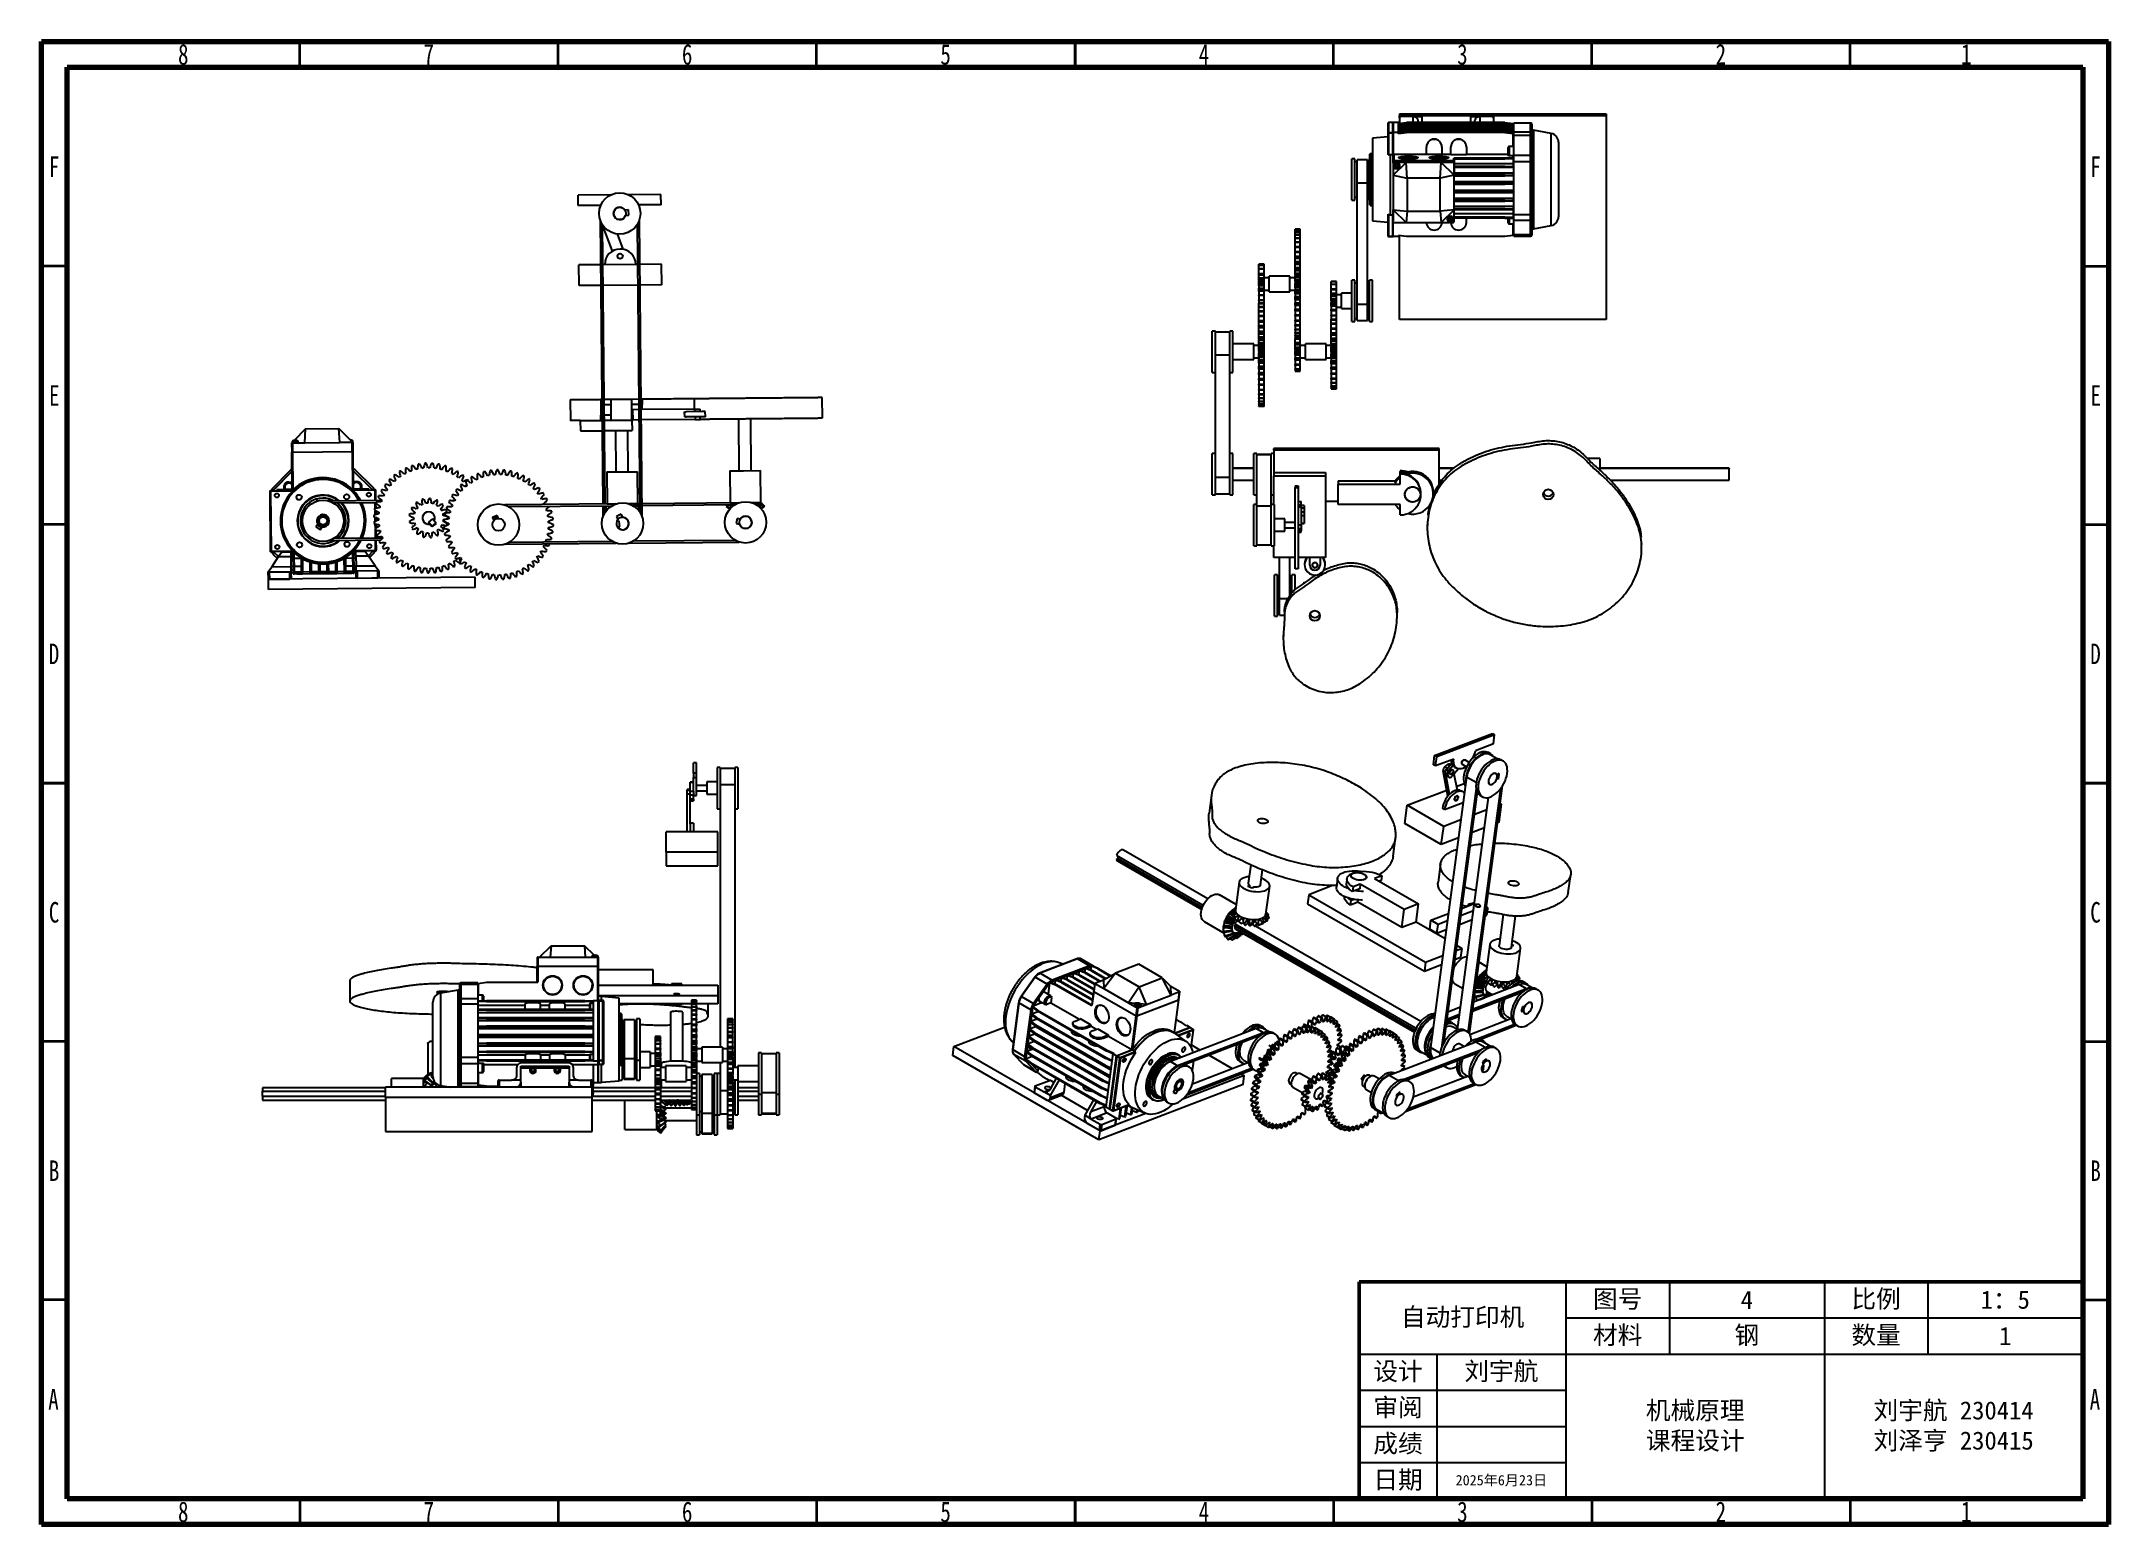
# Model space of a CAD drawing. Header units: millimetres. Extents: x 15 to 415, y 5 to 292.
import ezdxf

# ---------------------------------------------------------------- set-up
doc = ezdxf.new("R2010")
doc.units = ezdxf.units.MM
doc.layers.add('FORMAT', color=7, linetype='Continuous', lineweight=50)
doc.styles.add('SLDTEXTSTYLE0', font='TXT', dxfattribs={"width": 0.75})

msp = doc.modelspace()

# ---------------------------------------------------------------- texts
at = {"color": 7, "linetype": 'Continuous', "lineweight": 0, "char_height": 3.97, "attachment_point": 2, "style": 'SLDTEXTSTYLE0'}
for s, insert in [('8', (42.46, 291.47)), ('7', (89.96, 291.47)), ('6', (139.96, 291.47)), ('5', (189.96, 291.47)), ('4', (239.96, 291.47)), ('3', (289.96, 291.47)), ('2', (339.96, 291.47)), ('1', (387.46, 291.47)), ('F', (17.46, 269.72)), ('F', (412.46, 269.72)), ('E', (17.51, 225.47)), ('E', (412.51, 225.47)), ('D', (17.45, 175.47)), ('D', (412.45, 175.47)), ('C', (17.46, 125.47)), ('C', (412.46, 125.47)), ('B', (17.47, 75.47)), ('B', (412.47, 75.47)), ('A', (17.34, 31.22)), ('A', (412.34, 31.22)), ('8', (42.46, 9.47)), ('7', (89.96, 9.47)), ('6', (139.96, 9.47)), ('5', (189.96, 9.47)), ('4', (239.96, 9.47)), ('3', (289.96, 9.47)), ('2', (339.96, 9.47)), ('1', (387.46, 9.47))]:
    msp.add_mtext(s, dxfattribs=dict(at, insert=insert))
at = {"attachment_point": 5}
for s, width, insert, char_height in [('{\\fFangSong|b0|i0|c134|p49;图号}', 20, (320, 48.5), 3.5), ('{\\fFangSong|b0|i0|c134|p49;4}', 30, (345, 48.5), 3.5), ('{\\fFangSong|b0|i0|c134|p49;比例}', 20, (370, 48.5), 3.5), ('{\\fFangSong|b0|i0|c134|p49;1：5}', 30, (395, 48.5), 3.5), ('{\\fFangSong|b0|i0|c134|p49;自动打印机}', 40, (290, 45), 3.5), ('{\\fFangSong|b0|i0|c134|p49;材料}', 20, (320, 41.5), 3.5), ('{\\fFangSong|b0|i0|c134|p49;钢}', 30, (345, 41.5), 3.5), ('{\\fFangSong|b0|i0|c134|p49;数量}', 20, (370, 41.5), 3.5), ('{\\fFangSong|b0|i0|c134|p49;1}', 30, (395, 41.5), 3.5), ('{\\fFangSong|b0|i0|c134|p49;设计}', 15, (277.5, 34.5), 3.5), ('{\\fFangSong|b0|i0|c134|p49;刘宇航}', 25, (297.5, 34.5), 3.5), ('{\\fFangSong|b0|i0|c134|p49;审阅}', 15, (277.5, 27.5), 3.5), ('{\\fFangSong|b0|i0|c134|p49;机械原理\\P课程设计}', 50, (335, 24), 3.5), ('{\\fFangSong|b0|i0|c134|p49;刘宇航 230414\\P刘泽亨 230415}', 50, (385, 24), 3.5), ('{\\fFangSong|b0|i0|c134|p49;成绩}', 15, (277.5, 20.5), 3.5), ('{\\fFangSong|b0|i0|c134|p49;日期}', 15, (277.5, 13.5), 3.5), ('{\\fFangSong|b0|i0|c134|p49;2025年6月23日}', 25, (297.5, 13.5), 2)]:
    msp.add_mtext_dynamic_manual_height_columns(s, width=width, gutter_width=17.5, heights=[0], dxfattribs=dict(at, insert=insert, char_height=char_height))

# ---------------------------------------------------------------- linework, layer by layer
at = {"color": 7, "linetype": 'Continuous', "lineweight": 70}
for p, q in [((15, 5), (15, 292)), ((15, 292), (415, 292)), ((415, 292), (415, 5)), ((20, 10), (20, 287)), ((20, 287), (410, 287)), ((410, 287), (410, 10)), ((410, 10), (20, 10)), ((415, 5), (15, 5))]:
    msp.add_line(p, q, dxfattribs=at)
at = {"color": 7, "linetype": 'Continuous', "lineweight": 35}
for p, q in [((65, 287), (65, 292)), ((115, 287), (115, 292)), ((165, 287), (165, 292)), ((215, 292), (215, 287)), ((215, 287), (215, 292)), ((265, 287), (265, 292)), ((315, 287), (315, 292)), ((365, 287), (365, 292)), ((20, 248.5), (15, 248.5)), ((410, 248.5), (415, 248.5)), ((20, 198.5), (15, 198.5)), ((410, 198.5), (415, 198.5)), ((15, 148.5), (20, 148.5)), ((20, 148.5), (15, 148.5)), ((415, 148.5), (410, 148.5)), ((410, 148.5), (415, 148.5)), ((20, 98.5), (15, 98.5)), ((410, 98.5), (415, 98.5)), ((20, 48.5), (15, 48.5)), ((410, 48.5), (415, 48.5)), ((65, 10), (65, 5)), ((115, 10), (115, 5)), ((165, 10), (165, 5)), ((215, 5), (215, 10)), ((215, 10), (215, 5)), ((265, 10), (265, 5)), ((315, 10), (315, 5)), ((365, 10), (365, 5))]:
    msp.add_line(p, q, dxfattribs=at)
at = {"color": 7, "linetype": 'Continuous', "lineweight": 25}
for p, q in [((275.57, 274.27), (275.57, 276.18)), ((276.47, 276.28), (275.67, 276.28)), ((275.67, 276.28), (275.67, 274.37)), ((276.47, 276.28), (275.67, 276.28)), ((275.67, 276.28), (275.67, 276.28)), ((276.47, 274.37), (276.47, 276.28)), ((276.47, 276.28), (276.47, 276.28)), ((277.57, 276.29), (276.57, 276.29)), ((276.57, 276.29), (276.57, 274.35)), ((277.57, 274.35), (277.57, 276.29)), ((277.57, 276.07), (279.17, 276.29)), ((279.17, 276.26), (277.57, 276.04)), ((277.57, 275.8), (279.17, 276.02)), ((277.77, 277.99), (277.77, 277.66)), ((277.77, 277.99), (317.77, 277.99)), ((277.77, 277.46), (277.77, 277.66)), ((277.77, 277.66), (317.77, 277.66)), ((277.77, 277.23), (277.77, 277.46)), ((277.77, 277.23), (277.77, 276.1)), ((277.97, 277.66), (277.97, 277.43)), ((277.97, 277.66), (281.2, 277.66)), ((280.4, 277.43), (277.97, 277.43)), ((279.17, 276.26), (279.17, 276.29)), ((298.19, 276.29), (279.17, 276.29)), ((298.19, 276.26), (279.17, 276.26)), ((279.17, 275.99), (279.17, 276.02)), ((298.19, 276.02), (279.17, 276.02)), ((280.4, 277.43), (282.2, 277.43)), ((280.4, 276.29), (280.4, 277.43)), ((281.4, 276.29), (281.4, 276.59)), ((282.2, 277.43), (282.2, 277.49)), ((282.2, 276.29), (282.2, 277.43)), ((291.53, 277.49), (291.53, 277.43)), ((291.53, 277.43), (291.53, 276.29)), ((291.53, 277.43), (293.33, 277.43)), ((292.33, 276.59), (292.33, 276.29)), ((292.53, 277.66), (295.77, 277.66)), ((295.77, 277.43), (293.33, 277.43)), ((293.33, 277.43), (293.33, 276.29)), ((295.77, 277.43), (295.77, 277.66)), ((295.97, 277.46), (295.97, 277.23)), ((295.97, 277.23), (295.97, 276.29)), ((298.19, 276.29), (299.79, 276.07)), ((298.19, 276.26), (298.19, 276.29)), ((299.79, 276.04), (298.19, 276.26)), ((298.19, 275.99), (298.19, 276.02)), ((298.19, 276.02), (299.79, 275.8)), ((299.79, 276.04), (299.79, 276.07)), ((299.79, 276.04), (299.79, 275.8)), ((303.16, 276.2), (299.89, 276.2)), ((299.89, 276.17), (299.89, 276.2)), ((303.16, 276.17), (299.89, 276.17)), ((299.89, 274.47), (299.89, 276.17)), ((303.16, 276.17), (303.16, 276.2)), ((303.16, 274.47), (303.16, 276.17)), ((317.77, 277.99), (317.77, 277.66)), ((317.77, 277.66), (317.77, 238.2)), ((275.57, 273.52), (272.57, 273.26)), ((272.57, 273.26), (272.57, 263.94)), ((275.57, 270.1), (275.57, 274.27)), ((275.67, 274.25), (275.67, 274.37)), ((275.67, 274.37), (276.47, 274.37)), ((276.47, 274.25), (275.67, 274.25)), ((275.67, 274.25), (275.67, 270.11)), ((276.47, 274.25), (276.47, 274.37)), ((276.47, 270.11), (276.47, 274.25)), ((277.57, 274.35), (276.57, 274.35)), ((276.57, 274.35), (276.57, 270.11)), ((279.17, 275.99), (277.57, 275.76)), ((277.57, 275.53), (279.17, 275.75)), ((279.17, 275.71), (277.57, 275.49)), ((277.57, 275.25), (279.17, 275.47)), ((279.17, 275.44), (277.57, 275.22)), ((277.57, 274.98), (279.17, 275.2)), ((279.17, 275.17), (277.57, 274.95)), ((277.57, 274.71), (279.17, 274.93)), ((279.17, 274.9), (277.57, 274.67)), ((277.57, 274.43), (279.17, 274.66)), ((279.17, 274.62), (277.57, 274.4)), ((277.57, 274.16), (279.17, 274.38)), ((277.57, 274.13), (277.57, 274.35)), ((279.17, 274.35), (277.57, 274.13)), ((298.19, 275.99), (279.17, 275.99)), ((279.17, 275.71), (279.17, 275.75)), ((298.19, 275.75), (279.17, 275.75)), ((298.19, 275.71), (279.17, 275.71)), ((279.17, 275.44), (279.17, 275.47)), ((298.19, 275.47), (279.17, 275.47)), ((298.19, 275.44), (279.17, 275.44)), ((279.17, 275.17), (279.17, 275.2)), ((298.19, 275.2), (279.17, 275.2)), ((298.19, 275.17), (279.17, 275.17)), ((279.17, 274.9), (279.17, 274.93)), ((298.19, 274.93), (279.17, 274.93)), ((298.19, 274.9), (279.17, 274.9)), ((279.17, 274.62), (279.17, 274.66)), ((298.19, 274.66), (279.17, 274.66)), ((298.19, 274.62), (279.17, 274.62)), ((279.17, 274.35), (279.17, 274.38)), ((298.19, 274.38), (279.17, 274.38)), ((298.19, 274.35), (279.17, 274.35)), ((299.79, 275.76), (298.19, 275.99)), ((298.19, 275.75), (299.79, 275.53)), ((298.19, 275.71), (298.19, 275.75)), ((299.79, 275.49), (298.19, 275.71)), ((298.19, 275.47), (299.79, 275.25)), ((298.19, 275.44), (298.19, 275.47)), ((299.79, 275.22), (298.19, 275.44)), ((298.19, 275.17), (298.19, 275.2)), ((298.19, 275.2), (299.79, 274.98)), ((299.79, 274.95), (298.19, 275.17)), ((298.19, 274.93), (299.79, 274.71)), ((298.19, 274.9), (298.19, 274.93)), ((299.79, 274.67), (298.19, 274.9)), ((298.19, 274.66), (299.79, 274.43)), ((298.19, 274.62), (298.19, 274.66)), ((299.79, 274.4), (298.19, 274.62)), ((298.19, 274.35), (298.19, 274.38)), ((298.19, 274.38), (299.79, 274.16)), ((299.79, 274.13), (298.19, 274.35)), ((299.79, 275.76), (299.79, 275.8)), ((299.79, 275.76), (299.79, 275.53)), ((299.79, 275.49), (299.79, 275.53)), ((299.79, 275.49), (299.79, 275.25)), ((299.79, 275.22), (299.79, 275.25)), ((299.79, 275.22), (299.79, 274.98)), ((299.79, 274.95), (299.79, 274.98)), ((299.79, 274.95), (299.79, 274.71)), ((299.79, 274.67), (299.79, 274.71)), ((299.79, 274.67), (299.79, 274.43)), ((299.79, 274.4), (299.79, 274.43)), ((299.79, 274.4), (299.79, 274.16)), ((299.79, 274.13), (299.79, 274.16)), ((299.79, 271.65), (299.79, 274.13)), ((299.89, 273.81), (299.79, 273.81)), ((299.89, 273.61), (299.79, 273.61)), ((299.89, 274.47), (303.16, 274.47)), ((299.89, 273.76), (299.89, 274.47)), ((303.16, 273.76), (299.89, 273.76)), ((299.89, 269.99), (299.89, 273.76)), ((303.16, 273.76), (303.16, 274.47)), ((303.16, 269.99), (303.16, 273.76)), ((303.36, 276), (303.36, 275.98)), ((303.36, 275.98), (303.36, 274.27)), ((303.36, 274.27), (303.36, 273.65)), ((303.36, 273.65), (303.36, 269.87)), ((307.13, 274.18), (303.69, 274.79)), ((303.69, 274.79), (303.69, 255.73)), ((307.13, 274.06), (307.13, 274.18)), ((307.13, 256.34), (307.13, 274.06)), ((308.57, 272.48), (308.57, 258.05)), ((269.17, 269.26), (268.57, 269.26)), ((268.57, 268.14), (268.57, 269.26)), ((268.57, 261.26), (268.57, 268.14)), ((269.17, 268.14), (269.17, 269.26)), ((269.57, 268.66), (269.17, 268.66)), ((269.17, 261.26), (269.17, 268.14)), ((271.57, 269.06), (269.57, 269.06)), ((269.57, 264.63), (269.57, 269.06)), ((271.57, 264.63), (271.57, 269.06)), ((271.97, 268.66), (271.57, 268.66)), ((272.07, 269.26), (271.97, 269.26)), ((271.97, 268.14), (271.97, 269.26)), ((271.97, 261.26), (271.97, 268.14)), ((272.17, 270.26), (272.07, 270.16)), ((272.07, 260.36), (272.07, 270.16)), ((272.57, 270.26), (272.17, 270.26)), ((272.17, 270.26), (272.17, 260.26)), ((275.57, 270.06), (275.57, 270.1)), ((275.57, 270.06), (275.97, 270.08)), ((275.67, 270.11), (275.97, 270.11)), ((275.97, 270.11), (275.97, 258.46)), ((275.97, 270.11), (276.47, 270.11)), ((276.57, 270.11), (276.57, 270.01)), ((276.57, 268.79), (276.57, 270)), ((276.57, 268.79), (276.57, 257.34)), ((276.59, 268.48), (276.59, 268.77)), ((276.59, 266.11), (279.08, 268.57)), ((276.59, 268.48), (276.59, 266.11)), ((276.67, 270.11), (276.67, 268.89)), ((283, 270.11), (276.67, 270.11)), ((288.27, 268.89), (276.67, 268.89)), ((276.69, 268.87), (276.69, 268.57)), ((288.25, 268.87), (276.69, 268.87)), ((279.08, 268.57), (276.69, 268.57)), ((277.15, 268.36), (277.15, 267.99)), ((277.27, 267.99), (277.27, 268.36)), ((285.86, 268.57), (279.08, 268.57)), ((279.26, 265.5), (279.08, 268.57)), ((283, 271.59), (283, 271.56)), ((283, 270.08), (283, 271.56)), ((286, 270.08), (283, 270.08)), ((285.68, 265.5), (285.86, 268.57)), ((288.35, 266.11), (285.86, 268.57)), ((288.25, 268.57), (285.86, 268.57)), ((286, 271.59), (286, 271.56)), ((286, 271.56), (286, 270.08)), ((287.73, 270.11), (286, 270.11)), ((287.73, 271.59), (287.73, 271.56)), ((287.73, 270.08), (287.73, 271.56)), ((287.73, 270.08), (290.73, 270.08)), ((288.25, 268.57), (288.25, 268.87)), ((298.19, 269.41), (288.27, 269.41)), ((288.27, 268.89), (288.27, 269.41)), ((288.35, 268.77), (288.35, 268.48)), ((288.35, 268.48), (288.35, 266.11)), ((288.37, 269.31), (288.37, 268.79)), ((298.19, 269.21), (288.37, 269.21)), ((288.37, 257.34), (288.37, 268.79)), ((299.79, 268.27), (288.37, 268.27)), ((290.73, 271.59), (290.73, 271.56)), ((290.73, 271.56), (290.73, 270.08)), ((298.79, 270.11), (290.73, 270.11)), ((299.79, 269.44), (298.19, 269.41)), ((298.19, 269.21), (298.19, 269.41)), ((299.79, 269.24), (298.19, 269.21)), ((298.79, 270), (298.79, 271.45)), ((298.79, 269.93), (298.79, 270)), ((299.89, 271.65), (298.99, 271.65)), ((298.99, 271.65), (298.99, 269.88)), ((299.79, 269.88), (298.99, 269.88)), ((299.79, 269.44), (299.79, 269.88)), ((299.89, 269.84), (299.79, 269.84)), ((299.79, 269.75), (299.89, 269.75)), ((299.79, 269.24), (299.79, 269.44)), ((299.79, 269.24), (299.79, 268.55)), ((299.89, 268.55), (299.79, 268.55)), ((299.79, 268.27), (299.79, 267.81)), ((299.89, 269.99), (303.16, 269.99)), ((299.89, 268.7), (299.89, 269.99)), ((303.16, 268.7), (299.89, 268.7)), ((299.89, 258.47), (299.89, 268.7)), ((303.16, 268.7), (303.16, 269.99)), ((303.16, 258.47), (303.16, 268.7)), ((303.36, 269.87), (303.36, 268.73)), ((303.36, 268.73), (303.36, 258.5)), ((269.57, 264.63), (271.57, 264.63)), ((269.57, 241.16), (269.57, 264.63)), ((271.57, 241.16), (271.57, 264.63)), ((276.59, 266.11), (279.26, 265.5)), ((276.59, 266.11), (276.59, 259.43)), ((276.61, 267.96), (276.61, 267.91)), ((276.76, 267.87), (276.74, 267.82)), ((276.76, 267.97), (276.76, 267.87)), ((276.76, 267.87), (277.15, 267.87)), ((277.15, 267.99), (277.13, 267.96)), ((277.15, 267.87), (277.13, 267.8)), ((277.15, 267.49), (277.13, 267.44)), ((277.15, 267.87), (277.15, 267.49)), ((277.15, 267.49), (277.27, 267.49)), ((277.27, 267.99), (277.29, 267.96)), ((277.27, 267.87), (277.29, 267.8)), ((277.27, 267.87), (277.66, 267.87)), ((277.27, 267.49), (277.27, 267.87)), ((277.27, 267.49), (277.28, 267.44)), ((277.66, 267.87), (277.66, 267.97)), ((277.66, 267.87), (277.67, 267.82)), ((277.81, 267.91), (277.81, 267.96)), ((285.68, 265.5), (279.26, 265.5)), ((279.26, 265.5), (279.26, 259.16)), ((288.35, 266.11), (285.68, 265.5)), ((285.68, 259.16), (285.68, 265.5)), ((288.35, 259.43), (288.35, 266.11)), ((298.19, 267.77), (288.37, 267.77)), ((298.19, 267.57), (288.37, 267.57)), ((299.79, 266.51), (288.37, 266.51)), ((298.19, 266.13), (288.37, 266.13)), ((298.19, 265.93), (288.37, 265.93)), ((299.79, 264.81), (288.37, 264.81)), ((298.19, 264.5), (288.37, 264.5)), ((298.19, 264.3), (288.37, 264.3)), ((298.19, 267.77), (299.79, 267.81)), ((298.19, 267.57), (298.19, 267.77)), ((299.79, 267.61), (298.19, 267.57)), ((298.19, 266.13), (299.79, 266.17)), ((298.19, 265.93), (298.19, 266.13)), ((299.79, 265.97), (298.19, 265.93)), ((298.19, 264.5), (299.79, 264.54)), ((298.19, 264.3), (298.19, 264.5)), ((299.79, 264.34), (298.19, 264.3)), ((299.79, 267.61), (299.79, 267.81)), ((299.79, 266.51), (299.79, 266.17)), ((299.79, 265.97), (299.79, 266.17)), ((299.79, 264.81), (299.79, 264.54)), ((299.79, 264.34), (299.79, 264.54)), ((125.14, 262.29), (118.88, 262.23)), ((118.9, 260.23), (118.88, 262.23)), ((123.23, 260.27), (118.9, 260.23)), ((134.88, 262.38), (128.62, 262.32)), ((134.9, 260.38), (130.57, 260.34)), ((134.9, 260.38), (134.88, 262.38)), ((268.57, 261.26), (269.17, 261.26)), ((269.17, 261.86), (269.57, 261.86)), ((271.57, 261.86), (271.97, 261.86)), ((271.97, 261.26), (272.07, 261.26)), ((272.07, 260.36), (272.17, 260.26)), ((272.17, 260.26), (272.57, 260.26)), ((272.57, 263.94), (272.57, 257.26)), ((299.79, 263.17), (288.37, 263.17)), ((298.19, 262.86), (288.37, 262.86)), ((298.19, 262.66), (288.37, 262.66)), ((299.79, 261.59), (288.37, 261.59)), ((298.19, 261.23), (288.37, 261.23)), ((298.19, 261.03), (288.37, 261.03)), ((299.79, 260.07), (288.37, 260.07)), ((298.19, 262.86), (299.79, 262.9)), ((298.19, 262.66), (298.19, 262.86)), ((299.79, 262.7), (298.19, 262.66)), ((298.19, 261.23), (299.79, 261.27)), ((298.19, 261.03), (298.19, 261.23)), ((299.79, 261.07), (298.19, 261.03)), ((299.79, 263.17), (299.79, 262.9)), ((299.79, 262.7), (299.79, 262.9)), ((299.79, 261.59), (299.79, 261.27)), ((299.79, 261.07), (299.79, 261.27)), ((299.79, 260.07), (299.79, 259.63)), ((123.13, 257.42), (123.63, 202.47)), ((123.53, 256.57), (124.03, 202.48)), ((123.9, 256.04), (123.53, 256.55)), ((125.53, 251.43), (123.59, 256.47)), ((128.59, 259.37), (127.95, 259.31)), ((128.05, 258.32), (128.69, 258.38)), ((128.69, 258.38), (128.59, 259.37)), ((130.85, 200.85), (130.33, 256.63)), ((131.25, 199.99), (130.73, 257.49)), ((272.57, 257.26), (275.57, 257)), ((275.57, 258.54), (275.97, 258.51)), ((275.57, 258.5), (275.57, 258.54)), ((275.57, 254.34), (275.57, 258.5)), ((275.67, 258.46), (275.67, 254.33)), ((275.67, 258.46), (275.97, 258.46)), ((275.97, 258.46), (276.47, 258.46)), ((276.47, 254.33), (276.47, 258.46)), ((276.57, 254.23), (276.57, 257.34)), ((276.59, 259.43), (279.26, 259.16)), ((276.59, 259.43), (279.08, 256.97)), ((276.59, 257.06), (276.59, 259.43)), ((276.69, 256.97), (279.08, 256.97)), ((279.26, 259.16), (279.08, 256.97)), ((279.08, 256.97), (285.86, 256.97)), ((279.26, 259.16), (285.68, 259.16)), ((283, 256.97), (283, 256.95)), ((288.35, 259.43), (285.68, 259.16)), ((285.68, 259.16), (285.86, 256.97)), ((288.35, 259.43), (285.86, 256.97)), ((285.86, 256.97), (287.48, 256.97)), ((286, 256.95), (286, 256.97)), ((287.09, 257.56), (287.09, 257.52)), ((287.24, 257.48), (287.23, 257.43)), ((287.24, 257.58), (287.24, 257.48)), ((287.24, 257.48), (287.63, 257.48)), ((287.63, 257.59), (287.61, 257.57)), ((287.63, 257.48), (287.61, 257.4)), ((287.63, 257.09), (287.62, 257.04)), ((287.63, 257.96), (287.63, 257.59)), ((287.63, 257.48), (287.63, 257.09)), ((287.63, 257.09), (287.75, 257.09)), ((287.75, 257.59), (287.75, 257.96)), ((287.75, 257.59), (287.78, 257.57)), ((287.75, 257.09), (287.75, 257.48)), ((287.75, 257.48), (287.78, 257.4)), ((287.75, 257.48), (288.14, 257.48)), ((287.75, 257.09), (287.77, 257.04)), ((287.91, 256.97), (288.25, 256.97)), ((288.14, 257.48), (288.14, 257.58)), ((288.14, 257.48), (288.16, 257.43)), ((288.29, 257.52), (288.29, 257.56)), ((288.35, 257.06), (288.35, 259.43)), ((298.19, 259.59), (288.37, 259.59)), ((298.19, 259.39), (288.37, 259.39)), ((290.72, 258.64), (288.37, 258.64)), ((290.72, 258.63), (288.37, 258.63)), ((298.19, 257.96), (288.37, 257.96)), ((298.19, 257.76), (288.37, 257.76)), ((290.72, 258.63), (290.72, 258.64)), ((299.79, 258.63), (290.72, 258.63)), ((290.72, 258.63), (290.72, 258.63)), ((290.73, 256.95), (290.73, 257.76)), ((298.19, 259.59), (299.79, 259.63)), ((298.19, 259.39), (298.19, 259.59)), ((299.79, 259.43), (298.19, 259.39)), ((298.19, 257.96), (299.79, 257.99)), ((298.19, 257.76), (298.19, 257.96)), ((298.19, 257.76), (299.79, 257.79)), ((298.79, 256.91), (298.79, 257.77)), ((298.99, 257.78), (298.99, 256.71)), ((298.99, 256.71), (299.89, 256.71)), ((299.79, 259.66), (299.89, 259.66)), ((299.79, 259.43), (299.79, 259.63)), ((299.79, 259.43), (299.79, 258.46)), ((299.79, 258.46), (299.79, 257.99)), ((299.89, 258.41), (299.79, 258.41)), ((299.89, 258.29), (299.79, 258.29)), ((299.79, 257.79), (299.79, 257.99)), ((299.79, 254.45), (299.79, 256.71)), ((299.89, 258.47), (303.16, 258.47)), ((299.89, 257.34), (299.89, 258.47)), ((303.16, 257.34), (299.89, 257.34)), ((299.89, 254.64), (299.89, 257.34)), ((303.16, 257.34), (303.16, 258.47)), ((303.16, 254.64), (303.16, 257.34)), ((303.36, 258.5), (303.36, 257.5)), ((303.36, 257.5), (303.36, 254.81)), ((303.69, 255.73), (307.13, 256.34)), ((126.4, 254.74), (127.54, 251.77)), ((258.57, 255.66), (257.57, 255.66)), ((257.57, 255.61), (257.57, 255.66)), ((257.57, 255.63), (258.57, 255.63)), ((257.57, 255.61), (257.57, 255.63)), ((258.57, 255.61), (257.57, 255.61)), ((257.57, 255.45), (257.57, 255.61)), ((257.57, 255.45), (258.57, 255.45)), ((257.57, 255.4), (257.57, 255.45)), ((258.57, 255.4), (257.57, 255.4)), ((257.57, 255.12), (257.57, 255.4)), ((257.57, 255.12), (258.57, 255.12)), ((257.57, 255.03), (257.57, 255.12)), ((258.57, 255.03), (257.57, 255.03)), ((257.57, 254.63), (257.57, 255.03)), ((257.57, 254.63), (258.57, 254.63)), ((257.57, 254.51), (257.57, 254.63)), ((258.57, 254.51), (257.57, 254.51)), ((257.57, 253.99), (257.57, 254.51)), ((257.57, 253.99), (258.57, 253.99)), ((257.57, 253.85), (257.57, 253.99)), ((258.57, 253.85), (257.57, 253.85)), ((257.57, 253.23), (257.57, 253.85)), ((257.57, 253.23), (258.57, 253.23)), ((257.57, 253.06), (257.57, 253.23)), ((258.57, 253.06), (257.57, 253.06)), ((257.57, 252.33), (257.57, 253.06)), ((257.57, 252.33), (258.57, 252.33)), ((257.57, 252.14), (257.57, 252.33)), ((258.57, 252.14), (257.57, 252.14)), ((257.57, 251.31), (257.57, 252.14)), ((258.57, 255.61), (258.57, 255.66)), ((258.57, 255.61), (258.57, 255.63)), ((258.57, 255.45), (258.57, 255.61)), ((258.57, 255.4), (258.57, 255.45)), ((258.57, 255.12), (258.57, 255.4)), ((258.57, 255.03), (258.57, 255.12)), ((258.57, 254.63), (258.57, 255.03)), ((258.57, 254.51), (258.57, 254.63)), ((258.57, 253.99), (258.57, 254.51)), ((258.57, 253.85), (258.57, 253.99)), ((258.57, 253.23), (258.57, 253.85)), ((258.57, 253.06), (258.57, 253.23)), ((258.57, 252.33), (258.57, 253.06)), ((258.57, 252.14), (258.57, 252.33)), ((258.57, 251.31), (258.57, 252.14)), ((275.67, 254.33), (276.47, 254.33)), ((275.67, 254.33), (275.67, 254.24)), ((275.67, 254.24), (276.47, 254.24)), ((276.47, 254.33), (276.47, 254.24)), ((277.57, 254.23), (276.57, 254.23)), ((279.17, 254.23), (277.57, 254.45)), ((277.57, 254.45), (277.57, 254.23)), ((277.77, 238.2), (277.77, 254.42)), ((298.19, 254.23), (279.17, 254.23)), ((299.79, 254.45), (298.19, 254.23)), ((299.89, 254.64), (303.16, 254.64)), ((299.89, 254.32), (299.89, 254.64)), ((299.89, 254.32), (303.16, 254.32)), ((303.16, 254.32), (303.16, 254.64)), ((303.36, 254.81), (303.36, 254.52)), ((123.21, 248.78), (119.01, 248.75)), ((119.04, 244.75), (119.01, 248.75)), ((130.4, 248.85), (123.61, 248.79)), ((135, 248.89), (130.8, 248.85)), ((135.04, 244.89), (135, 248.89)), ((251.57, 248.86), (250.57, 248.86)), ((250.57, 248.68), (250.57, 248.86)), ((250.57, 248.68), (251.57, 248.68)), ((250.57, 248.62), (250.57, 248.68)), ((251.57, 248.62), (250.57, 248.62)), ((250.57, 248.02), (250.57, 248.62)), ((250.57, 248.02), (251.57, 248.02)), ((250.57, 247.89), (250.57, 248.02)), ((251.57, 248.68), (251.57, 248.86)), ((251.57, 248.62), (251.57, 248.68)), ((251.57, 248.02), (251.57, 248.62)), ((251.57, 247.89), (251.57, 248.02)), ((257.57, 251.33), (258.57, 251.33)), ((257.57, 251.12), (257.57, 251.33)), ((258.57, 251.12), (257.57, 251.12)), ((257.57, 250.35), (257.57, 251.12)), ((258.57, 250.35), (257.57, 250.35)), ((257.57, 250.23), (257.57, 250.35)), ((257.57, 250.23), (258.57, 250.23)), ((257.57, 250), (257.57, 250.23)), ((258.57, 250), (257.57, 250)), ((257.57, 249.31), (257.57, 250)), ((258.57, 249.31), (257.57, 249.31)), ((257.57, 249.06), (257.57, 249.31)), ((258.57, 249.06), (257.57, 249.06)), ((257.57, 249.06), (258.57, 249.06)), ((257.57, 248.81), (257.57, 249.06)), ((257.57, 249.06), (257.57, 249.06)), ((258.57, 248.81), (257.57, 248.81)), ((257.57, 248.21), (257.57, 248.81)), ((258.57, 248.21), (257.57, 248.21)), ((257.57, 247.88), (257.57, 248.21)), ((258.57, 251.12), (258.57, 251.33)), ((258.57, 250.35), (258.57, 251.12)), ((258.57, 250.23), (258.57, 250.35)), ((258.57, 250), (258.57, 250.23)), ((258.57, 249.31), (258.57, 250)), ((258.57, 249.06), (258.57, 249.31)), ((258.57, 248.81), (258.57, 249.06)), ((258.57, 249.06), (258.57, 249.06)), ((258.57, 248.21), (258.57, 248.81)), ((258.57, 247.88), (258.57, 248.21)), ((123.24, 244.78), (119.04, 244.75)), ((130.44, 244.85), (123.64, 244.79)), ((135.04, 244.89), (130.84, 244.85)), ((251.57, 247.89), (250.57, 247.89)), ((250.57, 247.04), (250.57, 247.89)), ((251.57, 247.04), (250.57, 247.04)), ((250.57, 246.97), (250.57, 247.04)), ((251.57, 246.97), (250.57, 246.97)), ((250.57, 246.97), (250.57, 246.96)), ((250.57, 246.96), (251.57, 246.96)), ((250.57, 246.79), (250.57, 246.96)), ((251.57, 246.79), (250.57, 246.79)), ((250.57, 246.15), (250.57, 246.79)), ((251.57, 246.15), (250.57, 246.15)), ((250.57, 245.79), (250.57, 246.15)), ((251.57, 245.79), (250.57, 245.79)), ((250.57, 245.79), (250.57, 245.64)), ((250.57, 245.64), (251.57, 245.64)), ((250.57, 245.45), (250.57, 245.64)), ((251.57, 245.45), (250.57, 245.45)), ((250.57, 245.1), (250.57, 245.45)), ((251.57, 245.1), (250.57, 245.1)), ((250.57, 244.69), (250.57, 245.1)), ((251.57, 244.69), (250.57, 244.69)), ((250.57, 244.69), (250.57, 244.25)), ((250.57, 244.25), (251.57, 244.25)), ((250.57, 244.06), (250.57, 244.25)), ((251.57, 244.06), (250.57, 244.06)), ((250.57, 243.97), (250.57, 244.06)), ((251.57, 247.04), (251.57, 247.89)), ((251.57, 246.97), (251.57, 247.04)), ((251.57, 246.96), (251.57, 246.97)), ((251.57, 246.79), (251.57, 246.96)), ((251.57, 246.15), (251.57, 246.79)), ((252.57, 246.26), (251.57, 246.26)), ((251.57, 245.79), (251.57, 246.15)), ((251.57, 245.64), (251.57, 245.79)), ((251.57, 245.45), (251.57, 245.64)), ((251.57, 245.1), (251.57, 245.45)), ((251.57, 244.69), (251.57, 245.1)), ((251.57, 244.25), (251.57, 244.69)), ((251.57, 244.06), (251.57, 244.25)), ((251.57, 243.97), (251.57, 244.06)), ((256.57, 246.56), (252.57, 246.56)), ((252.57, 243.56), (252.57, 246.56)), ((256.57, 243.56), (256.57, 246.56)), ((257.57, 246.26), (256.57, 246.26)), ((258.57, 247.88), (257.57, 247.88)), ((257.57, 247.88), (257.57, 247.82)), ((257.57, 247.82), (258.57, 247.82)), ((257.57, 247.57), (257.57, 247.82)), ((258.57, 247.57), (257.57, 247.57)), ((257.57, 247.05), (257.57, 247.57)), ((258.57, 247.05), (257.57, 247.05)), ((257.57, 246.72), (257.57, 247.05)), ((258.57, 246.72), (257.57, 246.72)), ((257.57, 246.72), (257.57, 246.54)), ((257.57, 246.54), (258.57, 246.54)), ((257.57, 246.28), (257.57, 246.54)), ((258.57, 246.28), (257.57, 246.28)), ((257.57, 245.87), (257.57, 246.28)), ((258.57, 245.87), (257.57, 245.87)), ((257.57, 245.53), (257.57, 245.87)), ((258.57, 245.53), (257.57, 245.53)), ((257.57, 245.53), (257.57, 245.24)), ((257.57, 245.24), (258.57, 245.24)), ((257.57, 244.98), (257.57, 245.24)), ((258.57, 244.98), (257.57, 244.98)), ((257.57, 244.68), (257.57, 244.98)), ((258.57, 244.68), (257.57, 244.68)), ((257.57, 244.34), (257.57, 244.68)), ((258.57, 244.34), (257.57, 244.34)), ((257.57, 244.34), (257.57, 243.93)), ((258.57, 247.82), (258.57, 247.88)), ((258.57, 247.57), (258.57, 247.82)), ((258.57, 247.05), (258.57, 247.57)), ((258.57, 246.72), (258.57, 247.05)), ((258.57, 246.54), (258.57, 246.72)), ((258.57, 246.28), (258.57, 246.54)), ((258.57, 245.87), (258.57, 246.28)), ((258.57, 245.53), (258.57, 245.87)), ((258.57, 245.24), (258.57, 245.53)), ((258.57, 244.98), (258.57, 245.24)), ((258.57, 244.68), (258.57, 244.98)), ((258.57, 244.34), (258.57, 244.68)), ((258.57, 243.93), (258.57, 244.34)), ((265.57, 245.55), (264.57, 245.55)), ((264.57, 245.53), (265.57, 245.53)), ((264.57, 245.49), (264.57, 245.53)), ((265.57, 245.49), (264.57, 245.49)), ((264.57, 245.04), (264.57, 245.49)), ((264.57, 245.04), (265.57, 245.04)), ((264.57, 244.93), (264.57, 245.04)), ((265.57, 244.93), (264.57, 244.93)), ((264.57, 244.11), (264.57, 244.93)), ((264.57, 244.11), (265.57, 244.11)), ((264.57, 243.95), (264.57, 244.11)), ((265.57, 245.49), (265.57, 245.53)), ((265.57, 245.04), (265.57, 245.49)), ((265.57, 244.93), (265.57, 245.04)), ((265.57, 244.11), (265.57, 244.93)), ((265.57, 243.95), (265.57, 244.11)), ((269.17, 245.78), (268.57, 245.78)), ((268.57, 244.43), (268.57, 245.78)), ((268.57, 237.78), (268.57, 244.43)), ((269.17, 244.43), (269.17, 245.78)), ((269.57, 245.18), (269.17, 245.18)), ((269.17, 237.78), (269.17, 244.43)), ((271.97, 245.18), (271.57, 245.18)), ((272.57, 245.78), (271.97, 245.78)), ((271.97, 244.43), (271.97, 245.78)), ((271.97, 237.78), (271.97, 244.43)), ((272.57, 244.43), (272.57, 245.78)), ((272.57, 237.78), (272.57, 244.43)), ((250.57, 243.97), (251.57, 243.97)), ((250.57, 243.68), (250.57, 243.97)), ((251.57, 243.68), (250.57, 243.68)), ((250.57, 243.68), (250.57, 242.96)), ((250.57, 242.96), (251.57, 242.96)), ((250.57, 242.8), (250.57, 242.96)), ((251.57, 242.8), (250.57, 242.8)), ((250.57, 242.8), (250.57, 241.96)), ((250.57, 241.96), (251.57, 241.96)), ((250.57, 241.85), (250.57, 241.96)), ((251.57, 241.85), (250.57, 241.85)), ((250.57, 241.85), (250.57, 241.38)), ((250.57, 241.38), (251.57, 241.38)), ((250.57, 241.35), (250.57, 241.38)), ((250.57, 241.35), (251.57, 241.35)), ((250.57, 241.22), (250.57, 241.35)), ((251.57, 241.22), (250.57, 241.22)), ((250.57, 240.68), (250.57, 241.22)), ((250.57, 240.67), (251.57, 240.67)), ((250.57, 240.52), (250.57, 240.67)), ((251.57, 240.52), (250.57, 240.52)), ((250.57, 239.88), (250.57, 240.52)), ((251.57, 243.68), (251.57, 243.97)), ((251.57, 243.86), (252.57, 243.86)), ((251.57, 242.96), (251.57, 243.68)), ((251.57, 242.8), (251.57, 242.96)), ((251.57, 241.96), (251.57, 242.8)), ((251.57, 241.85), (251.57, 241.96)), ((251.57, 241.38), (251.57, 241.85)), ((251.57, 241.35), (251.57, 241.38)), ((251.57, 241.22), (251.57, 241.35)), ((251.57, 240.68), (251.57, 241.22)), ((251.57, 240.52), (251.57, 240.67)), ((251.57, 239.88), (251.57, 240.52)), ((252.57, 243.56), (256.57, 243.56)), ((256.57, 243.86), (257.57, 243.86)), ((257.57, 243.93), (258.57, 243.93)), ((257.57, 243.68), (257.57, 243.93)), ((257.57, 243.8), (257.57, 243.86)), ((257.57, 243.8), (257.57, 243.8)), ((258.57, 243.68), (257.57, 243.68)), ((257.57, 243.49), (257.57, 243.68)), ((258.57, 243.49), (257.57, 243.49)), ((257.57, 243.15), (257.57, 243.49)), ((258.57, 243.15), (257.57, 243.15)), ((257.57, 243.15), (257.57, 242.65)), ((257.57, 242.65), (258.57, 242.65)), ((257.57, 242.4), (257.57, 242.65)), ((258.57, 242.4), (257.57, 242.4)), ((257.57, 242.32), (257.57, 242.4)), ((257.57, 242), (257.57, 242.33)), ((257.57, 242.32), (258.57, 242.32)), ((258.57, 242), (257.57, 242)), ((257.57, 242), (257.57, 241.4)), ((257.57, 241.4), (258.57, 241.4)), ((257.57, 241.15), (257.57, 241.4)), ((257.57, 241.15), (258.57, 241.15)), ((258.57, 241.15), (257.57, 241.15)), ((257.57, 241.15), (257.57, 241.15)), ((257.57, 240.89), (257.57, 241.15)), ((258.57, 240.89), (257.57, 240.89)), ((257.57, 240.89), (257.57, 240.2)), ((257.57, 240.2), (258.57, 240.2)), ((257.57, 239.97), (257.57, 240.2)), ((258.57, 243.68), (258.57, 243.93)), ((258.57, 243.49), (258.57, 243.68)), ((258.57, 243.15), (258.57, 243.49)), ((258.57, 242.65), (258.57, 243.15)), ((258.57, 242.4), (258.57, 242.65)), ((258.57, 242.32), (258.57, 242.4)), ((258.57, 242), (258.57, 242.33)), ((258.57, 241.4), (258.57, 242)), ((258.57, 241.15), (258.57, 241.4)), ((258.57, 241.15), (258.57, 241.15)), ((258.57, 240.89), (258.57, 241.15)), ((258.57, 240.2), (258.57, 240.89)), ((258.57, 239.97), (258.57, 240.2)), ((265.57, 243.95), (264.57, 243.95)), ((264.57, 243.22), (264.57, 243.95)), ((265.57, 243.22), (264.57, 243.22)), ((264.57, 242.93), (264.57, 243.22)), ((265.57, 242.94), (264.57, 242.94)), ((264.57, 242.94), (264.57, 242.86)), ((264.57, 242.86), (265.57, 242.86)), ((264.57, 242.67), (264.57, 242.86)), ((265.57, 242.67), (264.57, 242.67)), ((264.57, 242.21), (264.57, 242.67)), ((265.57, 242.21), (264.57, 242.21)), ((264.57, 241.8), (264.57, 242.21)), ((265.57, 241.8), (264.57, 241.8)), ((264.57, 241.8), (264.57, 241.48)), ((264.57, 241.48), (265.57, 241.48)), ((264.57, 241.28), (264.57, 241.48)), ((265.57, 241.28), (264.57, 241.28)), ((264.57, 241.12), (264.57, 241.28)), ((264.57, 240.76), (264.57, 241.15)), ((264.57, 241.12), (265.57, 241.12)), ((265.57, 240.76), (264.57, 240.76)), ((264.57, 240.76), (264.57, 240.13)), ((264.57, 240.13), (265.57, 240.13)), ((264.57, 239.95), (264.57, 240.13)), ((265.57, 243.22), (265.57, 243.95)), ((265.57, 242.93), (265.57, 243.22)), ((266.57, 242.98), (265.57, 242.98)), ((265.57, 242.86), (265.57, 242.94)), ((265.57, 242.67), (265.57, 242.86)), ((265.57, 242.21), (265.57, 242.67)), ((265.57, 241.8), (265.57, 242.21)), ((265.57, 241.48), (265.57, 241.8)), ((265.57, 241.28), (265.57, 241.48)), ((265.57, 241.12), (265.57, 241.28)), ((265.57, 240.76), (265.57, 241.15)), ((265.57, 240.13), (265.57, 240.76)), ((265.57, 240.58), (266.57, 240.58)), ((265.57, 239.95), (265.57, 240.13)), ((268.57, 243.28), (266.57, 243.28)), ((266.57, 241.16), (266.57, 243.28)), ((266.57, 240.28), (266.57, 241.16)), ((266.57, 240.28), (268.57, 240.28)), ((269.57, 241.16), (271.57, 241.16)), ((269.57, 237.98), (269.57, 241.16)), ((271.57, 237.98), (271.57, 241.16)), ((250.57, 239.87), (251.57, 239.87)), ((250.57, 239.69), (250.57, 239.87)), ((251.57, 239.69), (250.57, 239.69)), ((250.57, 238.95), (250.57, 239.69)), ((250.57, 238.94), (251.57, 238.94)), ((250.57, 238.74), (250.57, 238.94)), ((251.57, 238.74), (250.57, 238.74)), ((250.57, 237.93), (250.57, 238.74)), ((251.57, 237.93), (250.57, 237.93)), ((250.57, 237.91), (251.57, 237.91)), ((250.57, 237.69), (250.57, 237.91)), ((251.57, 237.69), (250.57, 237.69)), ((250.57, 236.94), (250.57, 237.69)), ((251.57, 236.94), (250.57, 236.94)), ((250.57, 236.8), (250.57, 236.94)), ((250.57, 236.79), (251.57, 236.79)), ((250.57, 236.55), (250.57, 236.79)), ((251.57, 236.55), (250.57, 236.55)), ((250.57, 235.88), (250.57, 236.55)), ((251.57, 239.69), (251.57, 239.87)), ((251.57, 238.95), (251.57, 239.69)), ((251.57, 238.74), (251.57, 238.94)), ((251.57, 237.93), (251.57, 238.74)), ((251.57, 237.69), (251.57, 237.91)), ((251.57, 236.94), (251.57, 237.69)), ((251.57, 236.8), (251.57, 236.94)), ((251.57, 236.55), (251.57, 236.79)), ((251.57, 235.88), (251.57, 236.55)), ((258.57, 239.97), (257.57, 239.97)), ((257.57, 239.85), (257.57, 239.97)), ((258.57, 239.85), (257.57, 239.85)), ((257.57, 239.85), (257.57, 239.08)), ((257.57, 239.08), (258.57, 239.08)), ((257.57, 238.87), (257.57, 239.08)), ((257.57, 238.88), (257.57, 238.05)), ((258.57, 238.87), (257.57, 238.87)), ((257.57, 238.05), (258.57, 238.05)), ((257.57, 237.86), (257.57, 238.05)), ((258.57, 237.86), (257.57, 237.86)), ((257.57, 237.86), (257.57, 237.13)), ((257.57, 237.13), (258.57, 237.13)), ((257.57, 236.96), (257.57, 237.13)), ((258.57, 236.96), (257.57, 236.96)), ((257.57, 236.96), (257.57, 236.32)), ((257.57, 236.32), (258.57, 236.32)), ((257.57, 236.18), (257.57, 236.32)), ((258.57, 236.18), (257.57, 236.18)), ((257.57, 236.18), (257.57, 235.65)), ((258.57, 239.85), (258.57, 239.97)), ((258.57, 239.08), (258.57, 239.85)), ((258.57, 238.87), (258.57, 239.08)), ((258.57, 238.05), (258.57, 238.88)), ((258.57, 237.86), (258.57, 238.05)), ((258.57, 237.13), (258.57, 237.86)), ((258.57, 236.96), (258.57, 237.13)), ((258.57, 236.32), (258.57, 236.96)), ((258.57, 236.18), (258.57, 236.32)), ((258.57, 235.65), (258.57, 236.18)), ((265.57, 239.95), (264.57, 239.95)), ((264.57, 239.94), (264.57, 239.95)), ((264.57, 239.94), (265.57, 239.94)), ((264.57, 239.85), (264.57, 239.94)), ((265.57, 239.85), (264.57, 239.85)), ((264.57, 239.85), (264.57, 239)), ((264.57, 239), (265.57, 239)), ((264.57, 238.87), (264.57, 239)), ((264.57, 238.9), (264.57, 238.26)), ((265.57, 238.87), (264.57, 238.87)), ((264.57, 238.26), (265.57, 238.26)), ((264.57, 238.19), (264.57, 238.26)), ((264.57, 238.08), (264.57, 238.19)), ((265.57, 238.19), (264.57, 238.19)), ((265.57, 238.08), (264.57, 238.08)), ((264.57, 237.44), (264.57, 238.08)), ((264.57, 237.44), (265.57, 237.44)), ((264.57, 237.28), (264.57, 237.44)), ((265.57, 237.28), (264.57, 237.28)), ((264.57, 236.5), (264.57, 237.28)), ((264.57, 236.5), (265.57, 236.5)), ((264.57, 236.3), (264.57, 236.5)), ((265.57, 236.3), (264.57, 236.3)), ((264.57, 235.52), (264.57, 236.3)), ((265.57, 239.94), (265.57, 239.95)), ((265.57, 239.85), (265.57, 239.94)), ((265.57, 239), (265.57, 239.85)), ((265.57, 238.87), (265.57, 239)), ((265.57, 238.26), (265.57, 238.9)), ((265.57, 238.19), (265.57, 238.26)), ((265.57, 238.08), (265.57, 238.19)), ((265.57, 237.44), (265.57, 238.08)), ((265.57, 237.28), (265.57, 237.44)), ((265.57, 236.5), (265.57, 237.28)), ((265.57, 236.3), (265.57, 236.5)), ((265.57, 235.52), (265.57, 236.3)), ((268.57, 237.78), (269.17, 237.78)), ((269.17, 238.38), (269.57, 238.38)), ((269.57, 237.98), (271.57, 237.98)), ((271.57, 238.38), (271.97, 238.38)), ((271.97, 237.78), (272.57, 237.78)), ((317.77, 238.2), (277.77, 238.2)), ((241.57, 233.15), (241.55, 233.15)), ((241.55, 230.86), (241.55, 233.15)), ((242.17, 235.95), (241.57, 235.95)), ((241.57, 228.07), (241.57, 235.95)), ((242.17, 230.09), (242.17, 235.95)), ((244.97, 235.75), (242.17, 235.75)), ((245.57, 235.95), (244.97, 235.95)), ((244.97, 230.09), (244.97, 235.95)), ((245.57, 228.07), (245.57, 235.95)), ((249.57, 233.45), (245.57, 233.45)), ((249.57, 233.41), (249.57, 233.45)), ((249.57, 230.45), (249.57, 233.41)), ((250.57, 233.15), (249.57, 233.15)), ((251.57, 235.88), (250.57, 235.88)), ((250.57, 235.62), (250.57, 235.88)), ((251.57, 235.61), (250.57, 235.61)), ((250.57, 235.61), (250.57, 235.59)), ((250.57, 235.59), (251.57, 235.59)), ((250.57, 235.35), (250.57, 235.59)), ((251.57, 235.35), (250.57, 235.35)), ((250.57, 234.77), (250.57, 235.35)), ((251.57, 234.77), (250.57, 234.77)), ((250.57, 234.43), (250.57, 234.77)), ((251.57, 234.44), (250.57, 234.44)), ((250.57, 234.44), (250.57, 234.34)), ((250.57, 234.34), (251.57, 234.34)), ((250.57, 234.09), (250.57, 234.34)), ((251.57, 234.09), (250.57, 234.09)), ((250.57, 233.6), (250.57, 234.09)), ((251.57, 233.6), (250.57, 233.6)), ((250.57, 233.26), (250.57, 233.6)), ((251.57, 233.26), (250.57, 233.26)), ((250.57, 233.26), (250.57, 233.05)), ((250.57, 233.05), (251.57, 233.05)), ((250.57, 232.79), (250.57, 233.05)), ((251.57, 232.79), (250.57, 232.79)), ((250.57, 232.42), (250.57, 232.79)), ((251.57, 232.42), (250.57, 232.42)), ((250.57, 232.07), (250.57, 232.42)), ((251.57, 232.07), (250.57, 232.07)), ((250.57, 232.07), (250.57, 231.75)), ((251.57, 235.62), (251.57, 235.88)), ((251.57, 235.59), (251.57, 235.61)), ((251.57, 235.35), (251.57, 235.59)), ((251.57, 234.77), (251.57, 235.35)), ((251.57, 234.43), (251.57, 234.77)), ((251.57, 234.34), (251.57, 234.44)), ((251.57, 234.09), (251.57, 234.34)), ((251.57, 233.6), (251.57, 234.09)), ((251.57, 233.26), (251.57, 233.6)), ((251.57, 233.05), (251.57, 233.26)), ((251.57, 232.79), (251.57, 233.05)), ((251.57, 232.42), (251.57, 232.79)), ((251.57, 232.07), (251.57, 232.42)), ((251.57, 231.75), (251.57, 232.07)), ((257.57, 235.65), (258.57, 235.65)), ((257.57, 235.54), (257.57, 235.65)), ((258.57, 235.54), (257.57, 235.54)), ((257.57, 235.54), (257.57, 235.13)), ((257.57, 235.13), (258.57, 235.13)), ((257.57, 235.04), (257.57, 235.13)), ((258.57, 235.04), (257.57, 235.04)), ((257.57, 235.04), (257.57, 234.75)), ((257.57, 234.75), (258.57, 234.75)), ((257.57, 234.69), (257.57, 234.75)), ((258.57, 234.69), (257.57, 234.69)), ((257.57, 234.69), (257.57, 234.53)), ((257.57, 234.53), (258.57, 234.53)), ((257.57, 234.5), (257.57, 234.53)), ((258.57, 234.5), (257.57, 234.5)), ((257.57, 234.5), (257.57, 234.46)), ((257.57, 234.46), (258.57, 234.46)), ((257.57, 233.69), (257.57, 234.46)), ((258.57, 233.69), (257.57, 233.69)), ((257.57, 233.51), (257.57, 233.69)), ((258.57, 233.51), (257.57, 233.51)), ((257.57, 233.51), (257.57, 233.48)), ((257.57, 233.48), (258.57, 233.48)), ((257.57, 233.3), (257.57, 233.48)), ((258.57, 233.3), (257.57, 233.3)), ((257.57, 232.74), (257.57, 233.3)), ((258.57, 232.74), (257.57, 232.74)), ((257.57, 232.34), (257.57, 232.74)), ((258.57, 232.35), (257.57, 232.35)), ((257.57, 232.35), (257.57, 232.12)), ((257.57, 232.12), (258.57, 232.12)), ((257.57, 231.93), (257.57, 232.12)), ((258.57, 235.54), (258.57, 235.65)), ((258.57, 235.13), (258.57, 235.54)), ((258.57, 235.04), (258.57, 235.13)), ((258.57, 234.75), (258.57, 235.04)), ((258.57, 234.69), (258.57, 234.75)), ((258.57, 234.53), (258.57, 234.69)), ((258.57, 234.5), (258.57, 234.53)), ((258.57, 234.46), (258.57, 234.5)), ((258.57, 233.69), (258.57, 234.46)), ((258.57, 233.51), (258.57, 233.69)), ((258.57, 233.48), (258.57, 233.51)), ((258.57, 233.3), (258.57, 233.48)), ((258.57, 232.74), (258.57, 233.3)), ((259.57, 233.15), (258.57, 233.15)), ((258.57, 232.34), (258.57, 232.74)), ((258.57, 232.12), (258.57, 232.35)), ((258.57, 231.93), (258.57, 232.12)), ((263.57, 233.45), (259.57, 233.45)), ((259.57, 231.95), (259.57, 233.45)), ((263.57, 231.95), (263.57, 233.45)), ((264.57, 233.15), (263.57, 233.15)), ((265.57, 235.52), (264.57, 235.52)), ((264.57, 235.39), (264.57, 235.52)), ((264.57, 235.39), (265.57, 235.39)), ((264.57, 235.17), (264.57, 235.39)), ((265.57, 235.17), (264.57, 235.17)), ((264.57, 234.51), (264.57, 235.17)), ((265.57, 234.51), (264.57, 234.51)), ((264.57, 234.21), (264.57, 234.51)), ((265.57, 234.21), (264.57, 234.21)), ((264.57, 234.21), (264.57, 234.17)), ((264.57, 234.17), (265.57, 234.17)), ((264.57, 233.94), (264.57, 234.17)), ((265.57, 233.94), (264.57, 233.94)), ((264.57, 233.4), (264.57, 233.94)), ((265.57, 233.4), (264.57, 233.4)), ((264.57, 233.05), (264.57, 233.4)), ((265.57, 233.05), (264.57, 233.05)), ((264.57, 233.05), (264.57, 232.88)), ((264.57, 232.88), (265.57, 232.88)), ((264.57, 232.63), (264.57, 232.88)), ((265.57, 232.63), (264.57, 232.63)), ((264.57, 232.25), (264.57, 232.63)), ((265.57, 232.25), (264.57, 232.25)), ((264.57, 231.89), (264.57, 232.25)), ((265.57, 235.39), (265.57, 235.52)), ((265.57, 235.17), (265.57, 235.39)), ((265.57, 234.51), (265.57, 235.17)), ((265.57, 234.21), (265.57, 234.51)), ((265.57, 234.17), (265.57, 234.21)), ((265.57, 233.94), (265.57, 234.17)), ((265.57, 233.4), (265.57, 233.94)), ((265.57, 233.05), (265.57, 233.4)), ((265.57, 232.88), (265.57, 233.05)), ((265.57, 232.63), (265.57, 232.88)), ((265.57, 232.25), (265.57, 232.63)), ((265.57, 231.89), (265.57, 232.25)), ((241.55, 230.75), (241.55, 230.86)), ((241.55, 230.75), (241.57, 230.75)), ((241.57, 227.95), (241.57, 228.07)), ((242.17, 231.33), (244.97, 231.33)), ((242.17, 208.89), (242.17, 230.09)), ((244.97, 208.89), (244.97, 230.09)), ((245.57, 230.45), (249.57, 230.45)), ((245.57, 227.95), (245.57, 228.07)), ((249.57, 230.75), (250.57, 230.75)), ((250.57, 231.75), (251.57, 231.75)), ((250.57, 231.49), (250.57, 231.75)), ((251.57, 231.49), (250.57, 231.49)), ((250.57, 231.22), (250.57, 231.49)), ((251.57, 231.22), (250.57, 231.22)), ((250.57, 230.88), (250.57, 231.22)), ((251.57, 230.88), (250.57, 230.88)), ((250.57, 230.88), (250.57, 230.45)), ((250.57, 230.45), (251.57, 230.45)), ((250.57, 230.19), (250.57, 230.45)), ((251.57, 230.19), (250.57, 230.19)), ((250.57, 230.04), (250.57, 230.19)), ((251.57, 230.04), (250.57, 230.04)), ((250.57, 229.7), (250.57, 230.04)), ((251.57, 229.7), (250.57, 229.7)), ((250.57, 229.7), (250.57, 229.17)), ((250.57, 229.17), (251.57, 229.17)), ((250.57, 228.92), (250.57, 229.17)), ((251.57, 228.92), (250.57, 228.92)), ((250.57, 228.87), (250.57, 228.92)), ((250.57, 228.56), (250.57, 228.88)), ((250.57, 228.87), (251.57, 228.87)), ((251.57, 228.56), (250.57, 228.56)), ((250.57, 228.56), (250.57, 227.93)), ((251.57, 231.49), (251.57, 231.75)), ((251.57, 231.22), (251.57, 231.49)), ((251.57, 230.88), (251.57, 231.22)), ((251.57, 230.45), (251.57, 230.88)), ((251.57, 230.19), (251.57, 230.45)), ((251.57, 230.04), (251.57, 230.19)), ((251.57, 229.7), (251.57, 230.04)), ((251.57, 229.17), (251.57, 229.7)), ((251.57, 228.92), (251.57, 229.17)), ((251.57, 228.87), (251.57, 228.92)), ((251.57, 228.56), (251.57, 228.88)), ((251.57, 227.93), (251.57, 228.56)), ((258.57, 231.93), (257.57, 231.93)), ((257.57, 231.67), (257.57, 231.93)), ((257.57, 231.27), (257.57, 231.68)), ((257.57, 231.67), (258.57, 231.67)), ((258.57, 231.27), (257.57, 231.27)), ((257.57, 231.27), (257.57, 230.74)), ((257.57, 230.74), (258.57, 230.74)), ((257.57, 230.55), (257.57, 230.74)), ((258.57, 230.55), (257.57, 230.55)), ((257.57, 230.51), (257.57, 230.55)), ((257.57, 230.51), (258.57, 230.51)), ((257.57, 230.3), (257.57, 230.51)), ((258.57, 230.3), (257.57, 230.3)), ((257.57, 230.3), (257.57, 229.52)), ((257.57, 229.52), (258.57, 229.52)), ((257.57, 229.37), (257.57, 229.52)), ((258.57, 229.37), (257.57, 229.37)), ((257.57, 229.37), (257.57, 228.63)), ((257.57, 228.63), (258.57, 228.63)), ((257.57, 228.54), (257.57, 228.63)), ((258.57, 228.54), (257.57, 228.54)), ((257.57, 228.54), (257.57, 228.19)), ((257.57, 228.19), (258.57, 228.19)), ((257.57, 228.17), (257.57, 228.19)), ((258.57, 228.17), (257.57, 228.17)), ((258.57, 231.67), (258.57, 231.93)), ((258.57, 231.27), (258.57, 231.68)), ((258.57, 230.74), (258.57, 231.27)), ((258.57, 230.75), (259.57, 230.75)), ((258.57, 230.55), (258.57, 230.74)), ((258.57, 230.51), (258.57, 230.55)), ((258.57, 230.3), (258.57, 230.51)), ((258.57, 229.52), (258.57, 230.3)), ((258.57, 229.37), (258.57, 229.52)), ((258.57, 228.63), (258.57, 229.37)), ((258.57, 228.54), (258.57, 228.63)), ((258.57, 228.19), (258.57, 228.54)), ((258.57, 228.17), (258.57, 228.19)), ((259.57, 230.45), (259.57, 231.95)), ((259.57, 230.45), (263.57, 230.45)), ((263.57, 230.45), (263.57, 231.95)), ((263.57, 230.75), (264.57, 230.75)), ((265.57, 231.89), (264.57, 231.89)), ((264.57, 231.89), (264.57, 231.55)), ((264.57, 231.55), (265.57, 231.55)), ((264.57, 231.3), (264.57, 231.55)), ((265.57, 231.3), (264.57, 231.3)), ((264.57, 231.09), (264.57, 231.3)), ((265.57, 231.09), (264.57, 231.09)), ((264.57, 230.73), (264.57, 231.09)), ((265.57, 230.73), (264.57, 230.73)), ((264.57, 230.73), (264.57, 230.23)), ((264.57, 230.23), (265.57, 230.23)), ((264.57, 229.99), (264.57, 230.23)), ((265.57, 229.99), (264.57, 229.99)), ((264.57, 229.93), (264.57, 229.99)), ((264.57, 229.62), (264.57, 229.96)), ((264.57, 229.93), (265.57, 229.93)), ((265.57, 229.62), (264.57, 229.62)), ((264.57, 229.62), (264.57, 228.98)), ((264.57, 228.98), (265.57, 228.98)), ((264.57, 228.75), (264.57, 228.98)), ((264.57, 228.75), (265.57, 228.75)), ((265.57, 228.75), (264.57, 228.75)), ((264.57, 228.75), (264.57, 228.75)), ((264.57, 228.58), (264.57, 228.75)), ((265.57, 228.58), (264.57, 228.58)), ((264.57, 228.58), (264.57, 227.82)), ((265.57, 231.55), (265.57, 231.89)), ((265.57, 231.3), (265.57, 231.55)), ((265.57, 231.09), (265.57, 231.3)), ((265.57, 230.73), (265.57, 231.09)), ((265.57, 230.23), (265.57, 230.73)), ((265.57, 229.99), (265.57, 230.23)), ((265.57, 229.93), (265.57, 229.99)), ((265.57, 229.62), (265.57, 229.96)), ((265.57, 228.98), (265.57, 229.62)), ((265.57, 228.75), (265.57, 228.98)), ((265.57, 228.75), (265.57, 228.75)), ((265.57, 228.58), (265.57, 228.75)), ((265.57, 227.82), (265.57, 228.58)), ((241.57, 227.95), (242.17, 227.95)), ((244.97, 227.95), (245.57, 227.95)), ((250.57, 227.93), (251.57, 227.93)), ((250.57, 227.69), (250.57, 227.93)), ((250.57, 227.47), (250.57, 227.7)), ((250.57, 227.69), (251.57, 227.69)), ((251.57, 227.69), (250.57, 227.69)), ((250.57, 227.69), (250.57, 227.69)), ((251.57, 227.47), (250.57, 227.47)), ((250.57, 227.47), (250.57, 226.76)), ((250.57, 226.76), (251.57, 226.76)), ((250.57, 226.53), (250.57, 226.76)), ((250.57, 226.45), (250.57, 226.54)), ((251.57, 226.53), (250.57, 226.53)), ((251.57, 226.45), (250.57, 226.45)), ((250.57, 226.45), (250.57, 225.66)), ((250.57, 225.66), (251.57, 225.66)), ((250.57, 225.46), (250.57, 225.66)), ((250.57, 225.47), (250.57, 224.66)), ((251.57, 225.46), (250.57, 225.46)), ((250.57, 224.66), (251.57, 224.66)), ((250.57, 224.48), (250.57, 224.66)), ((251.57, 224.48), (250.57, 224.48)), ((250.57, 224.48), (250.57, 223.77)), ((251.57, 227.69), (251.57, 227.93)), ((251.57, 227.47), (251.57, 227.7)), ((251.57, 227.69), (251.57, 227.69)), ((251.57, 226.76), (251.57, 227.47)), ((251.57, 226.53), (251.57, 226.76)), ((251.57, 226.45), (251.57, 226.54)), ((251.57, 225.66), (251.57, 226.45)), ((251.57, 225.46), (251.57, 225.66)), ((251.57, 224.66), (251.57, 225.47)), ((251.57, 224.48), (251.57, 224.66)), ((251.57, 223.77), (251.57, 224.48)), ((264.57, 227.82), (265.57, 227.82)), ((264.57, 227.62), (264.57, 227.82)), ((265.57, 227.62), (264.57, 227.62)), ((264.57, 227.62), (264.57, 226.81)), ((264.57, 226.81), (265.57, 226.81)), ((264.57, 226.64), (264.57, 226.81)), ((265.57, 226.64), (264.57, 226.64)), ((264.57, 226.64), (264.57, 225.97)), ((264.57, 225.97), (265.57, 225.97)), ((264.57, 225.84), (264.57, 225.97)), ((265.57, 225.84), (264.57, 225.84)), ((264.57, 225.84), (264.57, 225.34)), ((264.57, 225.34), (265.57, 225.34)), ((264.57, 225.24), (264.57, 225.34)), ((265.57, 225.24), (264.57, 225.24)), ((264.57, 225.24), (264.57, 224.93)), ((264.57, 224.93), (265.57, 224.93)), ((264.57, 224.88), (264.57, 224.93)), ((265.57, 224.88), (264.57, 224.88)), ((264.57, 224.88), (264.57, 224.76)), ((264.57, 224.76), (265.57, 224.76)), ((264.57, 224.75), (264.57, 224.76)), ((265.57, 224.75), (264.57, 224.75)), ((265.57, 227.62), (265.57, 227.82)), ((265.57, 226.81), (265.57, 227.62)), ((265.57, 226.64), (265.57, 226.81)), ((265.57, 225.97), (265.57, 226.64)), ((265.57, 225.84), (265.57, 225.97)), ((265.57, 225.34), (265.57, 225.84)), ((265.57, 225.24), (265.57, 225.34)), ((265.57, 224.93), (265.57, 225.24)), ((265.57, 224.88), (265.57, 224.93)), ((265.57, 224.76), (265.57, 224.88)), ((265.57, 224.75), (265.57, 224.76)), ((117.35, 222.62), (117.38, 218.62)), ((123.24, 222.67), (123.25, 221.67)), ((123.44, 222.67), (123.24, 222.67)), ((123.25, 221.67), (123.27, 219.67)), ((123.45, 221.67), (123.25, 221.67)), ((125.24, 222.69), (123.84, 222.68)), ((124.05, 221.68), (123.85, 221.68)), ((125.25, 221.69), (124.05, 221.68)), ((129.24, 222.73), (125.24, 222.69)), ((125.28, 218.69), (125.24, 222.69)), ((130.64, 222.74), (129.24, 222.73)), ((129.28, 218.73), (129.24, 222.73)), ((129.65, 221.73), (129.25, 221.73)), ((130.66, 220.74), (129.46, 220.73)), ((129.48, 218.73), (129.46, 220.73)), ((130.45, 221.74), (129.65, 221.73)), ((130.65, 221.74), (130.45, 221.74)), ((131.24, 222.74), (131.04, 222.74)), ((131.25, 221.74), (131.05, 221.74)), ((141.46, 220.84), (131.06, 220.74)), ((131.24, 222.74), (131.25, 221.74)), ((131.26, 220.74), (131.25, 221.74)), ((139.47, 220.32), (139.74, 220.32)), ((139.48, 219.32), (139.47, 220.32)), ((142.84, 220.35), (139.74, 220.32)), ((141.33, 222.84), (141.34, 220.84)), ((141.46, 220.84), (142.46, 220.85)), ((141.47, 220.34), (141.46, 220.84)), ((142.47, 220.35), (142.46, 220.85)), ((143.47, 220.36), (142.84, 220.35)), ((143.48, 219.36), (143.47, 220.36)), ((166.13, 219.06), (166.09, 223.06)), ((250.57, 223.77), (251.57, 223.77)), ((250.57, 223.61), (250.57, 223.77)), ((250.57, 223.62), (250.57, 223.01)), ((251.57, 223.61), (250.57, 223.61)), ((250.57, 223.01), (251.57, 223.01)), ((250.57, 222.87), (250.57, 223.01)), ((251.57, 222.87), (250.57, 222.87)), ((250.57, 222.87), (250.57, 222.37)), ((250.57, 222.37), (251.57, 222.37)), ((250.57, 222.27), (250.57, 222.37)), ((251.57, 222.27), (250.57, 222.27)), ((250.57, 222.27), (250.57, 221.89)), ((250.57, 221.89), (251.57, 221.89)), ((250.57, 221.81), (250.57, 221.89)), ((251.57, 221.81), (250.57, 221.81)), ((250.57, 221.81), (250.57, 221.56)), ((250.57, 221.56), (251.57, 221.56)), ((250.57, 221.51), (250.57, 221.56)), ((251.57, 221.51), (250.57, 221.51)), ((250.57, 221.51), (250.57, 221.38)), ((250.57, 221.38), (251.57, 221.38)), ((250.57, 221.36), (250.57, 221.38)), ((251.57, 221.36), (250.57, 221.36)), ((251.57, 223.61), (251.57, 223.77)), ((251.57, 223.01), (251.57, 223.62)), ((251.57, 222.87), (251.57, 223.01)), ((251.57, 222.37), (251.57, 222.87)), ((251.57, 222.27), (251.57, 222.37)), ((251.57, 221.89), (251.57, 222.27)), ((251.57, 221.81), (251.57, 221.89)), ((251.57, 221.56), (251.57, 221.81)), ((251.57, 221.51), (251.57, 221.56)), ((251.57, 221.38), (251.57, 221.51)), ((251.57, 221.36), (251.57, 221.38)), ((66.13, 217), (63.95, 214.78)), ((65.98, 214.33), (66.13, 217)), ((66.13, 217), (72.56, 217.06)), ((72.76, 214.39), (72.56, 217.06)), ((72.56, 217.06), (75.26, 214.41)), ((119.28, 218.63), (123.48, 218.67)), ((119.28, 218.63), (119.3, 216.63)), ((119.3, 216.63), (123.5, 216.67)), ((123.28, 218.67), (123.27, 219.67)), ((123.47, 219.67), (123.27, 219.67)), ((124.07, 219.68), (123.87, 219.68)), ((123.88, 218.68), (129.28, 218.73)), ((123.9, 216.68), (129.3, 216.73)), ((125.27, 219.69), (124.07, 219.68)), ((126.1, 216.7), (126.17, 208.7)), ((128.57, 208.72), (128.5, 216.72)), ((129.47, 219.73), (129.27, 219.73)), ((129.28, 218.73), (129.3, 216.73)), ((129.48, 218.73), (129.28, 218.73)), ((130.68, 218.74), (129.48, 218.73)), ((141.48, 218.84), (131.08, 218.74)), ((139.48, 219.32), (139.75, 219.32)), ((142.85, 219.35), (139.75, 219.32)), ((141.48, 219.34), (141.48, 218.84)), ((141.48, 218.84), (142.48, 218.85)), ((142.48, 218.85), (142.48, 219.35)), ((143.48, 219.36), (142.85, 219.35)), ((149.88, 218.91), (149.97, 208.91)), ((152.37, 208.94), (152.28, 218.94)), ((63.51, 214.33), (63.49, 214.31)), ((63.51, 212.53), (63.49, 214.31)), ((63.49, 214.31), (63.59, 214.31)), ((63.55, 205.08), (63.49, 212.53)), ((63.49, 212.53), (63.59, 212.53)), ((64.71, 214.58), (63.51, 214.57)), ((63.51, 214.57), (63.51, 214.31)), ((63.54, 214.62), (64.68, 214.63)), ((63.59, 214.31), (65.98, 214.33)), ((63.59, 214.31), (63.61, 212.53)), ((63.59, 212.53), (75.19, 212.63)), ((63.59, 212.53), (63.65, 205.18)), ((63.64, 214.68), (63.64, 214.68)), ((64.02, 214.78), (64.03, 214.68)), ((64.18, 214.68), (64.19, 214.79)), ((64.57, 214.69), (64.58, 214.69)), ((64.71, 214.32), (64.71, 214.58)), ((65.98, 214.33), (72.76, 214.39)), ((75.16, 214.41), (72.76, 214.39)), ((74.94, 214.73), (75.22, 214.73)), ((75.25, 214.68), (74.99, 214.68)), ((75.11, 214.79), (75.11, 214.79)), ((75.17, 212.63), (75.16, 214.41)), ((75.16, 214.41), (75.26, 214.41)), ((75.19, 212.63), (75.29, 212.63)), ((75.26, 205.29), (75.19, 212.63)), ((75.25, 214.42), (75.25, 214.68)), ((75.26, 214.41), (75.27, 212.63)), ((75.29, 212.63), (75.36, 205.19)), ((242.17, 212.28), (241.57, 212.28)), ((241.57, 204.4), (241.57, 212.28)), ((245.57, 212.28), (244.97, 212.28)), ((245.57, 204.4), (245.57, 212.28)), ((250.17, 212.28), (249.57, 212.28)), ((249.57, 212.08), (249.57, 212.28)), ((249.57, 204.28), (249.57, 212.08)), ((250.17, 212.08), (250.17, 212.28)), ((252.97, 212.08), (250.17, 212.08)), ((250.17, 211.82), (250.17, 212.08)), ((250.17, 212.03), (252.97, 212.03)), ((253.47, 212.28), (252.97, 212.28)), ((252.97, 212.08), (252.97, 212.28)), ((252.97, 211.82), (252.97, 212.08)), ((253.47, 212.88), (253.47, 213.21)), ((285.47, 213.21), (253.47, 213.21)), ((285.47, 212.88), (253.47, 212.88)), ((253.47, 212.88), (253.47, 208.58)), ((285.47, 212.88), (285.47, 213.21)), ((285.47, 206.32), (285.47, 212.88)), ((63.01, 208.86), (59.76, 205.55)), ((63.52, 208.81), (59.82, 205.05)), ((79.09, 205.22), (75.33, 208.92)), ((79.15, 205.73), (75.84, 208.98)), ((124.39, 208.68), (130.35, 208.73)), ((124.39, 208.68), (124.45, 202.5)), ((130.41, 202.55), (130.35, 208.73)), ((148.19, 208.9), (150.89, 208.92)), ((148.19, 208.9), (148.25, 202.72)), ((150.89, 208.92), (154.15, 208.95)), ((154.21, 202.77), (154.15, 208.95)), ((242.17, 204.4), (242.17, 208.89)), ((244.97, 204.4), (244.97, 208.89)), ((249.57, 209.4), (245.57, 209.4)), ((249.57, 209.33), (245.57, 209.33)), ((250.17, 202.4), (250.17, 211.82)), ((252.97, 202.4), (252.97, 211.82)), ((253.47, 208.58), (253.47, 207.92)), ((253.47, 208.58), (263.47, 208.58)), ((263.47, 208.58), (263.47, 207.92)), ((277.93, 208.93), (277.93, 208.77)), ((277.93, 208.44), (277.93, 208.77)), ((277.93, 208.27), (277.93, 208.44)), ((277.93, 206.3), (277.93, 208.27)), ((288.3, 209.4), (285.47, 209.4)), ((288.21, 209.33), (285.47, 209.33)), ((316.57, 211.26), (314.18, 211.26)), ((316.57, 211.26), (316.57, 209.02)), ((341.57, 209.4), (316.57, 209.4)), ((341.57, 209.33), (316.57, 209.33)), ((341.57, 209.4), (341.57, 209.33)), ((341.57, 207.08), (341.57, 209.33)), ((59.26, 204.94), (59.26, 205.04)), ((59.26, 205.04), (59.36, 205.04)), ((59.37, 193.33), (59.26, 204.94)), ((59.36, 204.94), (59.26, 204.94)), ((59.36, 205.04), (63.55, 205.08)), ((59.36, 204.94), (59.36, 205.04)), ((63.58, 204.98), (59.36, 204.94)), ((59.36, 204.94), (59.47, 193.33)), ((62.05, 205.27), (60.55, 205.25)), ((60.55, 205.25), (60.55, 205.05)), ((63.55, 205.28), (62.05, 205.27)), ((62.05, 205.07), (62.05, 205.27)), ((63.54, 206.39), (63.45, 206.3)), ((63.54, 206.21), (63.45, 206.3)), ((63.55, 205.08), (63.62, 205.02)), ((63.62, 205.02), (63.58, 204.98)), ((75.3, 205.13), (75.36, 205.19)), ((75.34, 205.09), (75.3, 205.13)), ((79.56, 205.13), (75.34, 205.09)), ((75.35, 206.5), (75.44, 206.41)), ((75.44, 206.41), (75.35, 206.32)), ((75.36, 205.39), (76.86, 205.4)), ((75.36, 205.19), (79.56, 205.23)), ((76.86, 205.4), (78.36, 205.42)), ((76.86, 205.2), (76.86, 205.4)), ((78.36, 205.22), (78.36, 205.42)), ((79.56, 205.23), (79.56, 205.13)), ((79.66, 205.23), (79.56, 205.23)), ((79.56, 205.13), (79.66, 205.13)), ((79.58, 203.12), (79.56, 205.13)), ((79.66, 205.13), (79.66, 205.23)), ((79.66, 205.13), (79.68, 203.12)), ((97.22, 206.17), (97.27, 206.25)), ((241.57, 204.28), (241.57, 204.4)), ((241.57, 204.28), (242.17, 204.28)), ((242.17, 207.65), (244.97, 207.65)), ((242.17, 204.48), (244.97, 204.48)), ((242.17, 204.28), (242.17, 204.4)), ((244.97, 204.28), (244.97, 204.4)), ((244.97, 204.28), (245.57, 204.28)), ((245.57, 207.08), (249.57, 207.08)), ((245.57, 204.28), (245.57, 204.4)), ((249.57, 204.28), (250.17, 204.28)), ((252.97, 204.28), (253.47, 204.28)), ((253.47, 207.92), (263.47, 207.92)), ((253.47, 202.4), (253.47, 207.92)), ((257.57, 206.03), (257.57, 205.7)), ((257.57, 206.03), (258.17, 206.03)), ((257.57, 205.7), (258.17, 205.7)), ((257.57, 189.92), (257.57, 205.7)), ((258.17, 206.03), (258.17, 205.7)), ((258.17, 205.7), (258.17, 189.92)), ((263.47, 207.92), (263.47, 192.14)), ((265.93, 206.96), (265.93, 206.3)), ((265.93, 206.96), (276.97, 206.96)), ((265.93, 206.3), (277.93, 206.3)), ((265.93, 202.36), (265.93, 206.3)), ((281.93, 204.33), (281.93, 204.49)), ((284.33, 204.49), (284.33, 204.82)), ((285.47, 207.08), (286.02, 207.08)), ((318.58, 207.08), (341.57, 207.08)), ((68.34, 203.05), (68.33, 203.47)), ((69.2, 200.08), (69.2, 200.39)), ((69.5, 200.13), (69.5, 200.43)), ((69.8, 200.4), (69.8, 200.08)), ((70.61, 203.49), (70.62, 203.08)), ((80.83, 203.13), (70.73, 203.04)), ((79.75, 202.72), (71.59, 202.65)), ((79.59, 201.61), (79.58, 202.72)), ((79.6, 200.39), (79.59, 201.23)), ((79.68, 202.72), (79.69, 201.64)), ((79.69, 201.17), (79.7, 200.42)), ((103.22, 200.28), (102.3, 199.87)), ((103.48, 199.69), (103.22, 200.28)), ((126.18, 202.5), (104.68, 202.3)), ((125.33, 202.09), (105.54, 201.91)), ((123.63, 202.07), (123.65, 199.92)), ((124.03, 202.08), (124.05, 200.78)), ((124.03, 202.04), (124.07, 202.08)), ((124.41, 201.26), (124.04, 201.56)), ((124.04, 201.56), (124.41, 201.25)), ((124.06, 201.79), (124.13, 201.79)), ((124.06, 201.79), (124.5, 201.39)), ((124.53, 201.42), (124.13, 201.79)), ((124.45, 202.5), (124.43, 202.48)), ((124.45, 202.5), (126.24, 202.52)), ((124.82, 201.8), (124.94, 201.8)), ((124.82, 201.8), (124.87, 201.75)), ((127.22, 200.5), (126.3, 200.09)), ((126.3, 200.09), (126.56, 199.5)), ((127.48, 199.91), (127.22, 200.5)), ((128.62, 202.54), (130.41, 202.55)), ((130.83, 202.54), (128.68, 202.52)), ((130.83, 202.14), (129.54, 202.13)), ((130.65, 201.85), (130.29, 201.5)), ((130.32, 201.47), (130.72, 201.85)), ((130.43, 202.53), (130.41, 202.55)), ((130.48, 201.32), (130.84, 201.63)), ((130.65, 201.85), (130.72, 201.85)), ((149.98, 202.71), (131.23, 202.54)), ((149.13, 202.31), (131.23, 202.14)), ((148.2, 201.48), (147.56, 202.01)), ((147.67, 202.01), (147.71, 202.01)), ((148.26, 201.53), (147.71, 202.01)), ((148.25, 202.72), (148.23, 202.7)), ((148.24, 202.02), (148.34, 202.02)), ((148.24, 202.02), (148.49, 201.76)), ((148.25, 202.72), (150.04, 202.73)), ((148.54, 201.81), (148.34, 202.02)), ((152.41, 202.76), (154.21, 202.77)), ((153.19, 202.68), (153.17, 202.63)), ((153.24, 202.44), (153.38, 202.68)), ((153.31, 202.36), (153.47, 202.63)), ((153.91, 202.69), (153.9, 202.67)), ((154.12, 202.07), (153.93, 201.86)), ((153.95, 202.59), (154.02, 202.69)), ((153.98, 201.82), (154.22, 202.07)), ((154, 202.52), (154.1, 202.64)), ((154.12, 202.07), (154.22, 202.07)), ((154.61, 202.37), (154.21, 202.77)), ((154.24, 201.58), (154.8, 202.08)), ((154.27, 202.67), (154.29, 202.69)), ((154.91, 202.08), (154.28, 201.54)), ((154.32, 202.62), (154.34, 202.64)), ((154.75, 202.08), (154.8, 202.08)), ((250.17, 202.4), (249.57, 202.4)), ((249.57, 194.4), (249.57, 202.4)), ((250.17, 194.4), (250.17, 202.4)), ((250.17, 202.15), (252.97, 202.15)), ((253.57, 202.4), (252.97, 202.4)), ((252.97, 194.4), (252.97, 202.4)), ((253.57, 194.4), (253.57, 202.4)), ((258.17, 202.99), (258.77, 202.99)), ((258.77, 202.24), (258.17, 202.24)), ((258.77, 201.9), (258.17, 201.9)), ((258.77, 202.24), (258.77, 202.99)), ((258.77, 202.24), (258.77, 202.14)), ((259.37, 202.17), (258.77, 202.17)), ((258.77, 202.14), (258.77, 201.69)), ((259.37, 201.69), (258.77, 201.69)), ((258.77, 201.69), (258.77, 201.42)), ((258.77, 201.42), (258.77, 198.48)), ((259.37, 200.9), (258.77, 200.9)), ((259.37, 200.2), (258.77, 200.2)), ((259.37, 202.17), (259.37, 201.69)), ((259.37, 201.69), (259.37, 200.9)), ((259.37, 200.9), (259.37, 200.2)), ((259.37, 200.2), (259.37, 198.71)), ((263.47, 203.01), (265.93, 203.01)), ((277.93, 202.36), (265.93, 202.36)), ((277.13, 202.13), (276.97, 202.36)), ((277.93, 200.38), (277.93, 202.36)), ((65.27, 198.05), (65.63, 198.26)), ((66.79, 196.3), (66.43, 196.09)), ((68.49, 198.6), (68.13, 198.07)), ((68.13, 198.07), (68.96, 197.51)), ((68.96, 197.51), (69.32, 198.05)), ((72.65, 196.15), (72.29, 196.35)), ((73.41, 198.34), (73.77, 198.13)), ((79.61, 199.12), (79.61, 199.9)), ((79.63, 197.76), (79.62, 198.65)), ((79.64, 195.92), (79.63, 197.43)), ((79.71, 199.86), (79.71, 199.17)), ((79.72, 198.62), (79.73, 197.83)), ((79.73, 197.41), (79.74, 195.92)), ((90.69, 199.61), (89.91, 198.99)), ((90.69, 199.61), (89.91, 198.99)), ((90.61, 198.1), (89.91, 198.99)), ((89.91, 198.99), (90.21, 198.6)), ((90.21, 198.6), (90.57, 198.16)), ((90.57, 198.16), (91.35, 198.78)), ((91.4, 198.72), (90.61, 198.1)), ((91.4, 198.72), (90.69, 199.61)), ((91, 199.23), (90.69, 199.61)), ((91.35, 198.78), (91, 199.23)), ((102.3, 199.87), (102.57, 199.28)), ((102.33, 199.81), (102.44, 199.93)), ((102.58, 199.99), (103.01, 199.6)), ((126.82, 199.14), (126.33, 199.09)), ((126.43, 198.1), (126.92, 198.15)), ((126.92, 198.15), (126.82, 199.14)), ((149.62, 199.68), (149.47, 198.69)), ((149.47, 198.69), (150.11, 198.59)), ((150.26, 199.58), (149.62, 199.68)), ((255.57, 199.6), (253.57, 199.6)), ((253.57, 197.2), (255.57, 197.2)), ((255.57, 198.86), (255.57, 199.6)), ((257.57, 198.9), (255.57, 198.9)), ((255.57, 197.2), (255.57, 198.86)), ((255.57, 197.9), (257.57, 197.9)), ((258.17, 198.48), (258.77, 198.48)), ((258.77, 197.68), (258.17, 197.68)), ((258.17, 197.33), (258.77, 197.33)), ((258.17, 197.27), (258.77, 197.27)), ((258.17, 197.03), (258.77, 197.03)), ((259.37, 198.71), (258.77, 198.71)), ((258.77, 198.7), (259.37, 198.7)), ((258.77, 198.48), (258.77, 197.68)), ((258.77, 197.68), (258.77, 197.33)), ((258.77, 197.33), (258.77, 197.27)), ((258.77, 197.03), (258.77, 197.27)), ((259.37, 198.71), (259.37, 198.7)), ((283.17, 198.5), (283.17, 197.84)), ((59.47, 193.33), (59.37, 193.33)), ((59.37, 193.23), (59.37, 193.33)), ((59.47, 193.23), (59.37, 193.23)), ((59.47, 193.33), (63.69, 193.37)), ((59.47, 193.33), (59.47, 193.23)), ((63.66, 193.27), (59.47, 193.23)), ((60.83, 192.23), (59.57, 190.34)), ((59.88, 192.73), (60.66, 191.97)), ((59.93, 193.24), (60.88, 192.3)), ((60.83, 192.23), (61.5, 193.23)), ((63.27, 192.25), (60.83, 192.23)), ((61.5, 193.23), (63.26, 193.25)), ((61.5, 193.23), (61.51, 193.25)), ((62.16, 193.26), (62.16, 193.24)), ((63.26, 193.25), (63.27, 192.25)), ((63.27, 192.25), (63.29, 190.37)), ((63.72, 193.33), (63.66, 193.27)), ((63.66, 193.27), (63.7, 189.2)), ((63.69, 193.37), (63.72, 193.33)), ((63.87, 193.08), (63.9, 189.2)), ((65.36, 189.22), (65.33, 192)), ((70.8, 195.44), (80.64, 195.53)), ((71.65, 195.85), (81.02, 195.94)), ((73.82, 192.08), (73.85, 189.29)), ((73.82, 192.02), (75.28, 192.04)), ((75.31, 189.31), (75.27, 193.18)), ((75.41, 193.44), (75.45, 193.48)), ((75.47, 193.38), (75.41, 193.44)), ((75.45, 193.48), (79.67, 193.52)), ((79.67, 193.42), (75.47, 193.38)), ((75.51, 189.31), (75.47, 193.38)), ((75.48, 192.04), (75.88, 192.04)), ((75.87, 193.36), (77.63, 193.38)), ((75.88, 192.36), (75.87, 193.36)), ((78.32, 192.39), (75.88, 192.36)), ((75.88, 192.36), (75.9, 190.49)), ((76.97, 193.39), (76.97, 193.37)), ((77.62, 193.4), (77.63, 193.38)), ((77.63, 193.38), (78.32, 192.39)), ((78.27, 192.46), (79.2, 193.41)), ((79.61, 190.52), (78.32, 192.39)), ((78.5, 192.13), (79.26, 192.91)), ((79.67, 193.52), (79.65, 195.52)), ((79.67, 193.52), (79.67, 193.42)), ((79.67, 193.52), (79.77, 193.52)), ((79.67, 193.42), (79.77, 193.42)), ((79.75, 195.52), (79.77, 193.52)), ((79.77, 193.42), (79.77, 193.52)), ((104.75, 194.7), (126.25, 194.9)), ((105.6, 195.11), (125.39, 195.29)), ((128.75, 194.92), (150.05, 195.11)), ((129.6, 195.33), (149.19, 195.51)), ((249.57, 194.4), (250.17, 194.4)), ((250.17, 194.6), (252.97, 194.6)), ((252.97, 194.4), (253.57, 194.4)), ((253.47, 192.14), (253.47, 194.4)), ((257.57, 192.14), (253.47, 192.14)), ((254.57, 184.18), (254.57, 192.14)), ((256.57, 184.82), (256.57, 192.14)), ((263.47, 192.14), (258.17, 192.14)), ((260.42, 190.65), (260.42, 192.14)), ((262.42, 192.14), (262.42, 190.65)), ((324.63, 194.83), (324.62, 194.64)), ((324.63, 193.98), (324.63, 194.64)), ((58.9, 189.33), (59.57, 190.34)), ((58.92, 187.93), (58.9, 189.33)), ((58.9, 189.33), (59.1, 189.33)), ((98.91, 188.3), (58.92, 187.93)), ((59.1, 189.33), (63.1, 189.37)), ((59.1, 189.33), (59.12, 187.93)), ((59.57, 190.34), (63.29, 190.37)), ((63.11, 187.97), (63.1, 189.37)), ((63.1, 189.37), (63.3, 189.37)), ((63.67, 191.93), (63.27, 191.93)), ((63.29, 190.43), (63.69, 190.43)), ((63.29, 190.37), (63.3, 189.37)), ((63.29, 189.94), (63.7, 189.54)), ((63.3, 189.37), (63.31, 187.97)), ((63.7, 189.2), (63.9, 189.2)), ((63.7, 189.2), (63.7, 188.98)), ((63.7, 188.98), (63.9, 188.98)), ((65.33, 191.94), (63.88, 191.93)), ((63.89, 190.43), (65.35, 190.44)), ((63.9, 189.38), (65.36, 189.39)), ((63.9, 189.2), (63.9, 188.98)), ((64.42, 188.98), (65.36, 188.99)), ((65.36, 189.22), (65.56, 189.22)), ((65.36, 188.99), (65.36, 189.22)), ((65.36, 188.99), (65.56, 188.99)), ((65.54, 191.89), (65.56, 189.22)), ((65.56, 189.39), (67.01, 189.41)), ((65.56, 189.22), (65.56, 188.99)), ((65.56, 188.99), (67.02, 189.01)), ((67.02, 189.23), (67, 191.27)), ((67.02, 189.23), (67.22, 189.23)), ((67.02, 189.01), (67.02, 189.23)), ((67.02, 189.01), (67.22, 189.01)), ((67.2, 191.21), (67.22, 189.23)), ((67.22, 189.41), (68.67, 189.42)), ((67.22, 189.23), (67.22, 189.01)), ((67.22, 189.01), (68.68, 189.02)), ((68.67, 189.25), (68.66, 190.92)), ((68.67, 189.25), (68.88, 189.25)), ((68.68, 189.02), (68.67, 189.25)), ((68.68, 189.02), (68.88, 189.02)), ((68.86, 190.91), (68.88, 189.25)), ((68.87, 189.42), (70.33, 189.44)), ((68.88, 189.25), (68.88, 189.02)), ((68.88, 189.02), (70.33, 189.04)), ((70.33, 189.26), (70.32, 190.92)), ((70.33, 189.26), (70.53, 189.26)), ((70.33, 189.04), (70.33, 189.26)), ((70.33, 189.04), (70.54, 189.04)), ((70.52, 190.94), (70.53, 189.26)), ((70.53, 189.44), (71.99, 189.45)), ((70.53, 189.26), (70.54, 189.04)), ((70.54, 189.04), (71.99, 189.05)), ((71.99, 189.28), (71.97, 191.25)), ((71.99, 189.05), (71.99, 189.28)), ((71.99, 189.28), (72.19, 189.28)), ((71.99, 189.05), (72.19, 189.05)), ((72.17, 191.32), (72.19, 189.28)), ((72.19, 189.45), (73.65, 189.47)), ((72.19, 189.28), (72.19, 189.05)), ((72.19, 189.05), (73.65, 189.07)), ((73.65, 189.29), (73.62, 191.96)), ((73.65, 189.29), (73.85, 189.29)), ((73.65, 189.07), (73.65, 189.29)), ((73.65, 189.07), (73.85, 189.07)), ((73.84, 190.52), (75.29, 190.54)), ((73.85, 189.47), (75.3, 189.48)), ((73.85, 189.29), (73.85, 189.07)), ((73.85, 189.07), (74.79, 189.08)), ((75.31, 189.31), (75.51, 189.31)), ((75.31, 189.08), (75.31, 189.31)), ((75.31, 189.08), (75.51, 189.09)), ((75.5, 190.54), (75.9, 190.54)), ((75.5, 189.65), (75.9, 190.05)), ((75.51, 189.09), (75.51, 189.31)), ((75.9, 190.49), (79.61, 190.52)), ((75.91, 189.49), (75.9, 190.49)), ((75.92, 188.09), (75.91, 189.49)), ((75.91, 189.49), (76.11, 189.49)), ((80.1, 189.53), (76.11, 189.49)), ((76.11, 189.49), (76.12, 188.09)), ((80.11, 188.13), (76.12, 188.09)), ((79.61, 190.52), (80.3, 189.53)), ((80.11, 188.13), (80.1, 189.53)), ((80.1, 189.53), (80.3, 189.53)), ((80.3, 189.53), (80.31, 188.13)), ((98.93, 186.3), (98.91, 188.3)), ((254.17, 188.8), (253.57, 188.8)), ((253.57, 183.53), (253.57, 188.8)), ((254.17, 183.53), (254.17, 188.8)), ((254.57, 188.2), (254.17, 188.2)), ((256.97, 188.2), (256.57, 188.2)), ((257.57, 188.8), (256.97, 188.8)), ((256.97, 185.31), (256.97, 188.8)), ((258.17, 189.92), (257.57, 189.92)), ((257.57, 185.91), (257.57, 188.8)), ((259.42, 190.9), (259.42, 190.73)), ((263.42, 190.73), (263.42, 190.9)), ((58.93, 185.93), (58.92, 187.93)), ((98.93, 186.3), (58.93, 185.93)), ((59.12, 187.93), (63.11, 187.97)), ((254.57, 181), (254.57, 184.18)), ((254.57, 184.18), (256.19, 184.18)), ((257.69, 186), (257.57, 186)), ((259.42, 187.2), (259.27, 187.24)), ((253.57, 180.8), (253.57, 183.53)), ((253.57, 180.8), (254.17, 180.8)), ((254.17, 180.8), (254.17, 183.53)), ((254.17, 181.4), (254.57, 181.4)), ((254.57, 181), (255.51, 181)), ((277.32, 180.85), (277.32, 181.51)), ((255.3, 177.12), (255.3, 176.46)), ((284.59, 153.79), (295.75, 158.08)), ((296.18, 157.84), (285.02, 153.54)), ((295.95, 156.09), (292.46, 154.75)), ((295.75, 158.08), (296.18, 157.84)), ((295.95, 156.09), (296.18, 157.84)), ((141.77, 152.37), (141.17, 152.37)), ((141.17, 150.4), (141.17, 152.37)), ((141.77, 150.4), (141.77, 152.37)), ((284.36, 152.04), (284.59, 153.79)), ((284.78, 151.8), (284.36, 152.04)), ((285.02, 153.54), (284.59, 153.79)), ((284.78, 151.8), (285.02, 153.54)), ((288.27, 153.14), (284.78, 151.8)), ((286.58, 151.62), (287.14, 152.06)), ((286.86, 151.14), (287.9, 152.33)), ((287.14, 152.06), (287.49, 151.86)), ((287.67, 152.06), (287.52, 152.15)), ((289.93, 152.12), (290.77, 151.63)), ((291.27, 152.49), (290.43, 152.98)), ((295.43, 154.13), (295.01, 154.38)), ((296.69, 153.18), (295.33, 153.96)), ((297.84, 152.75), (297.41, 152.99)), ((141.17, 148.64), (140.57, 148.64)), ((140.57, 148.58), (140.57, 148.64)), ((141.17, 148.58), (140.57, 148.58)), ((140.57, 147.16), (140.57, 148.58)), ((141.77, 150.4), (141.17, 150.4)), ((141.17, 150.4), (141.17, 149.58)), ((141.17, 149.58), (141.77, 149.58)), ((141.17, 147.51), (141.17, 149.58)), ((141.77, 149.58), (141.77, 150.4)), ((141.77, 146.08), (141.77, 149.58)), ((143.77, 148.01), (141.77, 148.01)), ((145.77, 148.71), (143.77, 148.71)), ((143.77, 148.71), (143.77, 148.61)), ((143.77, 148.61), (143.77, 146.31)), ((146.37, 151.51), (145.77, 151.51)), ((145.77, 151.51), (145.77, 143.52)), ((146.37, 151.51), (146.37, 146.93)), ((149.17, 151.31), (146.37, 151.31)), ((149.17, 148.13), (146.37, 148.13)), ((149.77, 151.51), (149.17, 151.51)), ((149.17, 151.51), (149.17, 146.93)), ((149.77, 151.51), (149.77, 143.52)), ((290.78, 149.65), (283.8, 97.3)), ((287.16, 145.97), (286.25, 150.85)), ((286.25, 150.85), (286.62, 150.63)), ((286.58, 151.62), (287.01, 151.37)), ((287.08, 150.13), (286.66, 150.37)), ((286.91, 149.93), (286.66, 150.37)), ((287.47, 146.31), (286.74, 150.22)), ((286.86, 151.14), (287.28, 150.9)), ((286.91, 149.93), (287.33, 149.68)), ((286.99, 149.84), (287.41, 149.59)), ((287.01, 151.37), (287.19, 151.52)), ((287.33, 149.68), (287.08, 150.13)), ((287.28, 150.9), (288.13, 151.86)), ((289.18, 151.23), (287.9, 149.78)), ((288.33, 150.27), (288.92, 147.13)), ((288.44, 151.59), (288.86, 151.35)), ((288.78, 147.84), (290.29, 148.42)), ((292.64, 148.58), (290.78, 149.65)), ((296.58, 149.24), (297.03, 149.46)), ((297.09, 150.31), (296.63, 150.08)), ((296.68, 149.66), (297.03, 149.46)), ((297.03, 149.46), (297.09, 150.31)), ((140.57, 147.27), (139.97, 147.27)), ((139.97, 147.26), (139.97, 147.27)), ((139.97, 147.26), (140.57, 147.26)), ((139.97, 147.11), (139.97, 147.26)), ((139.97, 146.4), (139.97, 147.11)), ((139.97, 147.11), (140.57, 147.11)), ((139.97, 146.4), (140.57, 146.4)), ((139.97, 139.07), (139.97, 146.4)), ((140.57, 147.11), (140.57, 147.16)), ((140.57, 146.72), (140.57, 147.11)), ((140.57, 146.93), (141.17, 146.93)), ((140.57, 146.13), (140.57, 146.72)), ((141.17, 146.13), (140.57, 146.13)), ((140.57, 145.88), (140.57, 146.13)), ((140.57, 140.58), (140.57, 145.88)), ((140.57, 145.41), (141.17, 145.41)), ((140.57, 145.07), (141.17, 145.07)), ((141.17, 146.93), (141.17, 147.51)), ((141.17, 146.93), (141.17, 146.13)), ((141.17, 145.41), (141.17, 146.13)), ((141.17, 146.08), (141.77, 146.08)), ((141.17, 145.41), (141.17, 145.07)), ((141.77, 147.01), (143.77, 147.01)), ((143.77, 146.31), (145.77, 146.31)), ((146.37, 146.9), (146.37, 97.39)), ((149.17, 146.9), (149.17, 93.47)), ((241.4, 146.16), (240.94, 142.67)), ((278.81, 140.69), (279.28, 144.18)), ((279.28, 144.18), (286.94, 147.13)), ((286.35, 140.1), (279.28, 144.18)), ((292.62, 147.42), (285.92, 97.25)), ((292.79, 146.78), (286.3, 98.1)), ((286.51, 143.36), (290.13, 144.75)), ((289.02, 100.76), (295.02, 145.68)), ((290.1, 146.76), (289.68, 147.01)), ((291.09, 100.22), (297.38, 147.44)), ((291.32, 99.96), (297.71, 147.92)), ((293.41, 146.06), (293.84, 145.82)), ((297.04, 140.9), (297.51, 144.39)), ((297.51, 144.39), (297.23, 144.29)), ((297.26, 144.54), (297.51, 144.39)), ((141.17, 140.75), (140.57, 140.75)), ((140.57, 140.58), (140.57, 139.07)), ((141.17, 140.75), (141.17, 139.07)), ((145.77, 143.52), (145.77, 143.51)), ((145.77, 143.51), (146.37, 143.51)), ((149.17, 143.51), (149.77, 143.51)), ((149.77, 143.52), (149.77, 143.51)), ((285.88, 136.61), (278.81, 140.69)), ((285.88, 136.61), (286.35, 140.1)), ((286.51, 143.36), (286.09, 143.61)), ((289.68, 141.38), (286.35, 140.1)), ((294.7, 143.31), (292.2, 142.35)), ((297.04, 140.9), (296.76, 140.8)), ((135.87, 135.13), (135.87, 139.07)), ((145.87, 139.07), (135.87, 139.07)), ((145.87, 135.13), (145.87, 139.07)), ((276.56, 134.35), (277.03, 137.84)), ((289.21, 137.89), (285.88, 136.61)), ((294.23, 139.82), (291.74, 138.86)), ((145.87, 135.13), (135.87, 135.13)), ((135.87, 135.13), (135.87, 132.49)), ((135.87, 132.49), (145.87, 132.49)), ((145.87, 132.49), (145.87, 135.13)), ((223.01, 133.69), (223.35, 133.86)), ((223.01, 133.69), (239.55, 124.14)), ((223.06, 134.53), (239.83, 124.85)), ((223.2, 133.45), (239.52, 124.03)), ((223.35, 133.86), (223.38, 134.34)), ((223.35, 133.86), (239.66, 124.45)), ((240.72, 126.11), (224.4, 135.53)), ((249, 132.68), (248.52, 129.09)), ((285.7, 132.83), (285.24, 129.34)), ((246.76, 129.32), (246.04, 123.93)), ((248.45, 128.49), (248.74, 128.7)), ((249.31, 128.16), (248.45, 128.49)), ((248.74, 128.7), (248.7, 128.4)), ((249.6, 128.37), (249.31, 128.16)), ((250.9, 128.77), (251.29, 131.67)), ((251.95, 123.14), (252.67, 128.53)), ((264.84, 128.67), (260.22, 126.89)), ((265.81, 130.09), (265.58, 128.35)), ((267.62, 129.98), (267.51, 129.11)), ((268.8, 128.38), (268.68, 127.51)), ((270.08, 128.04), (268.68, 127.51)), ((270.19, 128.92), (268.8, 128.38)), ((270.19, 128.92), (270.08, 128.04)), ((278.68, 124.02), (270.19, 128.92)), ((274.38, 130.53), (272.98, 129.99)), ((272.98, 129.99), (281.47, 125.09)), ((274.26, 129.65), (273.84, 129.49)), ((274.38, 130.53), (274.26, 129.65)), ((310.45, 127.3), (310.92, 130.79)), ((246.19, 125.01), (242.97, 126.86)), ((245.83, 124.12), (245.85, 124.09)), ((245.9, 124.22), (245.85, 124.19)), ((245.98, 124.18), (245.94, 124.25)), ((245.97, 124.17), (245.94, 124.21)), ((246.1, 124.34), (245.96, 124.26)), ((260.22, 126.89), (259.98, 125.15)), ((259.98, 125.15), (282.61, 112.08)), ((260.22, 126.89), (282.84, 113.83)), ((267.16, 126.53), (267.16, 126.49)), ((268.33, 124.89), (268.45, 125.76)), ((269.73, 125.43), (268.33, 124.89)), ((269.01, 125.98), (268.45, 125.76)), ((269.73, 125.43), (269.79, 125.88)), ((278.21, 120.53), (269.73, 125.43)), ((278.21, 120.53), (278.68, 124.02)), ((281.47, 125.09), (278.68, 124.02)), ((281, 121.6), (281.47, 125.09)), ((289.79, 124.24), (292.23, 125.18)), ((290.7, 124.59), (289.87, 124.88)), ((292.28, 125.2), (292.23, 125.18)), ((294.75, 123.2), (294.86, 124.07)), ((239.99, 121.7), (243.88, 119.46)), ((243.74, 120.54), (243.74, 120.19)), ((243.74, 120.52), (245.34, 120.42)), ((243.75, 120.62), (245.34, 120.48)), ((243.78, 120.76), (245.39, 120.57)), ((243.92, 121.54), (245.46, 121.09)), ((243.94, 121.63), (245.47, 121.15)), ((245.53, 121.31), (244.02, 121.86)), ((244.07, 121.89), (245.56, 121.33)), ((244.37, 122.57), (245.76, 121.78)), ((244.4, 122.64), (245.78, 121.83)), ((245.87, 121.97), (244.53, 122.86)), ((245.9, 122.01), (244.58, 122.92)), ((245.28, 123.11), (245.04, 123.32)), ((245.06, 123.54), (245.36, 123.24)), ((245.35, 123.22), (245.07, 123.49)), ((245.51, 123.4), (245.22, 123.7)), ((245.73, 122.67), (245.29, 123.05)), ((245.36, 123.7), (245.3, 123.76)), ((245.56, 123.46), (245.35, 123.69)), ((245.9, 120.84), (280.85, 100.66)), ((245.92, 123.93), (245.95, 123.88)), ((245.95, 120.44), (280.73, 100.36)), ((245.98, 123.38), (246.12, 123.21)), ((246, 121.28), (281.04, 101.06)), ((246.15, 120.2), (280.69, 100.26)), ((246.44, 122.83), (246.65, 122.57)), ((246.53, 122.85), (246.69, 122.64)), ((246.7, 121.68), (246.66, 121.66)), ((246.7, 122.72), (246.69, 122.74)), ((247.25, 122.37), (247.54, 121.89)), ((247.34, 122.4), (247.55, 122.03)), ((247.6, 122.24), (247.56, 122.32)), ((248.29, 122.04), (248.38, 121.43)), ((248.38, 122.09), (248.44, 121.46)), ((248.6, 121.43), (248.63, 122.05)), ((248.65, 121.38), (248.69, 121.97)), ((249.01, 120.97), (249.25, 121.35)), ((249.53, 121.02), (249.17, 121.23)), ((249.35, 121.38), (249.74, 121.97)), ((249.4, 121.34), (249.82, 121.9)), ((249.5, 121.97), (249.41, 121.8)), ((281.89, 102.34), (249.81, 120.86)), ((250.55, 122.04), (250.5, 122)), ((250.51, 121.88), (250.76, 122.09)), ((250.52, 121.78), (250.84, 122.04)), ((251.36, 122.27), (251.53, 122.4)), ((251.38, 122.21), (251.61, 122.37)), ((251.9, 122.75), (252.02, 122.83)), ((252, 123.36), (252.02, 123.38)), ((252.56, 122.39), (252.17, 122.18)), ((252.43, 123.05), (252.27, 122.93)), ((281, 121.6), (278.21, 120.53)), ((286.61, 118.36), (281, 121.6)), ((283.63, 120.22), (283.86, 121.96)), ((285.04, 119.4), (283.63, 120.22)), ((283.86, 121.96), (287.26, 123.27)), ((285.28, 121.15), (283.86, 121.96)), ((285.04, 119.4), (285.28, 121.15)), ((286.84, 120.09), (285.04, 119.4)), ((287.07, 121.84), (285.28, 121.15)), ((291.86, 122.02), (289.37, 121.06)), ((292.09, 123.77), (289.6, 122.81)), ((297.85, 123.05), (297.05, 117.04)), ((299.43, 116.72), (300.23, 122.74)), ((111.4, 114.79), (113.65, 116.99)), ((113.65, 116.99), (113.47, 114.79)), ((113.65, 116.99), (120.08, 116.99)), ((120.08, 116.99), (120.25, 114.79)), ((121.95, 115.17), (120.08, 116.99)), ((245.35, 119.84), (245.42, 119.85)), ((245.37, 119.91), (245.41, 119.91)), ((245.59, 119.59), (245.58, 119.59)), ((245.58, 119.5), (245.67, 119.52)), ((245.58, 119.43), (245.69, 119.46)), ((245.97, 119.37), (245.95, 119.37)), ((245.95, 119.32), (246.07, 119.36)), ((245.96, 119.26), (246.11, 119.31)), ((246.44, 119.39), (246.54, 119.43)), ((246.44, 119.34), (246.63, 119.42)), ((247.22, 119.14), (247.11, 119.17)), ((247.54, 119.4), (247.22, 119.14)), ((288.7, 116.08), (289.82, 116.51)), ((289.82, 116.51), (288.83, 117.08)), ((289.82, 116.51), (289.59, 114.77)), ((295.28, 117.27), (294.57, 111.88)), ((299.82, 117.04), (299.46, 116.93)), ((299.5, 117.26), (299.82, 117.04)), ((300.47, 111.09), (301.19, 116.49)), ((110.96, 109.94), (110.96, 113.03)), ((110.98, 113.04), (110.98, 114.78)), ((111.06, 113.04), (111.06, 109.94)), ((111.06, 113.04), (122.67, 113.04)), ((111.08, 114.79), (113.47, 114.79)), ((111.08, 114.79), (111.08, 113.04)), ((113.47, 114.79), (120.25, 114.79)), ((120.25, 114.79), (122.65, 114.79)), ((121.53, 114.98), (121.52, 114.96)), ((121.52, 114.96), (121.52, 114.79)), ((121.55, 115.01), (121.57, 115.03)), ((122.65, 115.04), (122.67, 115.03)), ((122.65, 113.04), (122.65, 114.79)), ((122.67, 106.41), (122.67, 113.04)), ((122.72, 114.79), (122.72, 114.96)), ((122.75, 114.78), (122.75, 113.04)), ((122.77, 113.03), (122.77, 106.41)), ((133.4, 112.33), (122.77, 112.33)), ((133.4, 109.37), (133.4, 112.33)), ((215.37, 114.49), (208.14, 111.7)), ((215.47, 114.48), (208.23, 111.69)), ((217.78, 113.14), (210.55, 110.36)), ((212.73, 113.47), (211.73, 113.79)), ((215.86, 112.07), (214.96, 111.72)), ((217.78, 113.14), (215.47, 114.48)), ((215.77, 111.4), (215.87, 112.15)), ((216.01, 112.21), (215.87, 112.15)), ((217.03, 111.69), (215.87, 112.15)), ((216.01, 112.21), (217.17, 111.75)), ((217.02, 112.52), (216.11, 112.17)), ((218.45, 113.13), (216.13, 114.46)), ((216.93, 111.84), (217.03, 112.6)), ((217.17, 112.65), (217.03, 112.6)), ((218.19, 112.14), (217.03, 112.6)), ((217.17, 112.65), (218.33, 112.19)), ((218.12, 112.94), (217.27, 112.61)), ((217.59, 112.48), (217.42, 112.67)), ((218.09, 112.29), (218.19, 113.04)), ((218.17, 112.89), (218.12, 112.94)), ((218.33, 113.1), (218.19, 113.04)), ((219.34, 112.58), (218.19, 113.04)), ((218.33, 112.19), (218.19, 112.14)), ((218.19, 112.14), (220.84, 110.61)), ((219.48, 112.64), (218.33, 113.1)), ((218.33, 112.19), (220.96, 110.67)), ((218.62, 112.98), (218.58, 113.03)), ((219.48, 112.64), (219.34, 112.58)), ((219.34, 112.58), (221.83, 111.15)), ((219.48, 112.64), (221.95, 111.22)), ((227.33, 113.44), (222.85, 111.72)), ((231.88, 110.82), (227.33, 113.44)), ((282.84, 113.83), (282.61, 112.08)), ((282.61, 112.08), (285.94, 113.36)), ((282.84, 113.83), (286.17, 115.11)), ((288.47, 114.34), (289.59, 114.77)), ((294.71, 112.96), (293.17, 113.85)), ((294.62, 112.29), (294.37, 112.15)), ((294.54, 112.1), (294.56, 112.08)), ((74.7, 110.27), (74.7, 106.33)), ((91.57, 108.05), (91.57, 107.58)), ((95.64, 108.43), (92.2, 107.83)), ((95.64, 89.62), (95.64, 108.43)), ((95.97, 109.36), (95.97, 109.64)), ((95.97, 106.66), (95.97, 109.36)), ((99.44, 109.84), (96.17, 109.84)), ((96.17, 109.84), (96.17, 109.52)), ((96.17, 109.52), (96.17, 106.82)), ((99.44, 109.52), (96.17, 109.52)), ((99.44, 109.84), (99.44, 109.52)), ((99.54, 109.53), (99.44, 109.53)), ((99.44, 109.52), (99.44, 106.82)), ((99.54, 109.71), (101.14, 109.94)), ((99.54, 109.71), (99.54, 107.45)), ((101.14, 109.94), (111.06, 109.94)), ((112.12, 109.34), (112.12, 109.3)), ((115.7, 109.3), (115.7, 109.34)), ((118.02, 109.34), (118.02, 109.3)), ((121.61, 109.3), (121.61, 109.34)), ((122.77, 109.37), (145.87, 109.37)), ((136.92, 109.37), (136.92, 109.66)), ((138.92, 109.66), (136.92, 109.66)), ((138.92, 109.37), (138.92, 109.66)), ((145.87, 109.37), (145.87, 107.4)), ((207.24, 110.95), (204.57, 107.21)), ((207.32, 110.92), (204.65, 107.18)), ((210.07, 109.8), (206.88, 105.32)), ((209.63, 109.58), (206.96, 105.84)), ((209.63, 109.58), (207.32, 110.92)), ((208.23, 111.69), (210.55, 110.36)), ((210.09, 109.93), (209.78, 107.61)), ((210.23, 109.98), (210.09, 109.93)), ((210.09, 109.93), (211.25, 109.47)), ((210.23, 109.98), (211.39, 109.52)), ((211.24, 110.29), (210.33, 109.94)), ((211.15, 109.62), (211.25, 110.37)), ((211.39, 110.43), (211.25, 110.37)), ((212.4, 109.92), (211.25, 110.37)), ((211.39, 109.52), (211.25, 109.47)), ((211.25, 109.47), (218.26, 105.42)), ((211.39, 110.43), (212.55, 109.97)), ((211.39, 109.52), (218.24, 105.57)), ((212.39, 110.74), (211.49, 110.39)), ((212.3, 110.07), (212.4, 110.82)), ((212.54, 110.87), (212.4, 110.82)), ((213.56, 110.36), (212.4, 110.82)), ((212.55, 109.97), (212.4, 109.92)), ((212.4, 109.92), (218.36, 106.47)), ((212.54, 110.87), (213.7, 110.41)), ((212.55, 109.97), (218.38, 106.6)), ((213.55, 111.18), (212.64, 110.83)), ((213.46, 110.51), (213.56, 111.26)), ((213.7, 111.32), (213.56, 111.26)), ((214.72, 110.8), (213.56, 111.26)), ((213.7, 110.41), (213.56, 110.36)), ((213.56, 110.36), (218.5, 107.51)), ((213.7, 111.32), (214.86, 110.86)), ((213.7, 110.41), (218.52, 107.63)), ((214.71, 111.63), (213.8, 111.28)), ((214.51, 111.55), (214.69, 111.48)), ((214.62, 110.96), (214.72, 111.71)), ((214.86, 111.76), (214.72, 111.71)), ((215.87, 111.25), (214.72, 111.71)), ((214.86, 110.86), (214.72, 110.8)), ((214.72, 110.8), (218.67, 108.53)), ((214.86, 111.76), (216.02, 111.3)), ((214.86, 110.86), (218.68, 108.65)), ((216.02, 111.3), (215.87, 111.25)), ((215.87, 111.25), (218.8, 109.56)), ((216.02, 111.3), (218.82, 109.68)), ((217.17, 111.75), (217.03, 111.69)), ((217.03, 111.69), (219.74, 110.13)), ((217.17, 111.75), (219.88, 110.18)), ((218.6, 108.21), (218.23, 105.46)), ((218.62, 108.17), (218.26, 105.42)), ((218.83, 109.76), (218.62, 108.21)), ((218.63, 108.24), (218.62, 108.24)), ((218.62, 108.17), (226.83, 103.43)), ((218.86, 109.72), (218.65, 108.17)), ((218.65, 108.17), (226.83, 103.45)), ((218.86, 109.79), (220.53, 110.43)), ((218.86, 109.72), (220.55, 108.74)), ((220.53, 110.43), (222.85, 111.72)), ((220.53, 110.43), (220.55, 108.74)), ((222.85, 111.72), (220.55, 108.74)), ((220.55, 108.74), (225.35, 105.98)), ((222.85, 111.72), (227.4, 109.09)), ((227.4, 109.09), (225.35, 105.98)), ((227.4, 109.09), (231.88, 110.82)), ((228.85, 105.63), (227.4, 109.09)), ((233.58, 107.45), (231.88, 110.82)), ((231.88, 110.82), (233.56, 109.13)), ((233.58, 107.45), (233.56, 109.13)), ((235.25, 108.16), (233.56, 109.13)), ((235.25, 108.09), (233.58, 107.45)), ((235.04, 106.54), (235.25, 108.09)), ((235.07, 106.56), (235.28, 108.12)), ((288.51, 109.66), (290.09, 108.75)), ((301.63, 108.06), (291.9, 104.32)), ((302.36, 108.67), (291.94, 104.67)), ((300.95, 109.49), (292.13, 106.1)), ((292.38, 107.97), (293.89, 108.03)), ((292.4, 108.08), (293.87, 108.1)), ((292.4, 108.07), (293.88, 108.09)), ((292.5, 108.87), (293.89, 108.65)), ((292.52, 108.96), (293.9, 108.72)), ((292.54, 109.18), (293.96, 108.86)), ((292.64, 109.93), (294.09, 109.35)), ((292.66, 110.01), (294.11, 109.4)), ((294.18, 109.55), (292.73, 110.25)), ((294.21, 109.59), (292.78, 110.31)), ((294.46, 110.01), (293.16, 110.94)), ((293.18, 111), (294.48, 110.05)), ((293.95, 110.7), (293.33, 111.2)), ((293.99, 110.77), (293.4, 111.26)), ((294.11, 110.97), (293.78, 111.28)), ((293.83, 111.59), (293.92, 111.49)), ((293.87, 108.11), (293.87, 108.1)), ((293.91, 111.8), (293.92, 111.78)), ((294.03, 111.59), (293.94, 111.7)), ((294.08, 111.64), (293.95, 111.79)), ((294.6, 110.14), (294, 110.62)), ((294.19, 111.73), (294.05, 111.89)), ((294.09, 111.93), (294.08, 111.95)), ((294.42, 111.57), (294.52, 111.45)), ((294.68, 108.15), (294.54, 107.64)), ((295.2, 107.74), (294.65, 108.06)), ((294.67, 108.16), (295.79, 107.51)), ((294.72, 111.02), (294.9, 110.8)), ((294.8, 111.03), (294.93, 110.86)), ((295.39, 110.51), (295.63, 110.17)), ((295.48, 110.53), (295.67, 110.26)), ((295.71, 110.38), (295.68, 110.44)), ((296.35, 110.11), (296.59, 109.46)), ((296.44, 110.15), (296.65, 109.49)), ((296.72, 109.88), (296.68, 110.09)), ((296.74, 109.52), (296.86, 109.06)), ((297.33, 109.3), (297.45, 109.87)), ((297.54, 109.95), (297.38, 109.35)), ((297.61, 109.23), (297.4, 109.35)), ((297.55, 109.34), (297.79, 109.93)), ((297.6, 109.29), (297.86, 109.86)), ((298.49, 108.72), (298.15, 108.92)), ((298.56, 109.54), (298.95, 109.91)), ((298.57, 109.67), (298.87, 109.96)), ((298.64, 109.94), (298.58, 109.87)), ((299.55, 110.04), (299.76, 110.2)), ((299.58, 110.13), (299.56, 110.11)), ((299.57, 109.97), (299.84, 110.16)), ((300.24, 110.44), (300.41, 110.57)), ((300.64, 111.4), (300.53, 111.5)), ((300.55, 111.06), (300.59, 111.09)), ((300.66, 111.37), (300.61, 111.32)), ((301.07, 110.71), (300.81, 110.55)), ((302.36, 108.67), (300.95, 109.49)), ((302.22, 109.8), (301.8, 110.05)), ((303.48, 108.85), (302.4, 109.46)), ((304.63, 108.41), (304.2, 108.66)), ((90.77, 91.69), (90.77, 106.12)), ((92.2, 107.83), (92.2, 100.37)), ((95.97, 105.66), (95.97, 106.66)), ((95.97, 95.43), (95.97, 105.66)), ((96.17, 106.82), (96.17, 105.7)), ((96.17, 106.82), (99.44, 106.82)), ((96.17, 105.7), (96.17, 95.47)), ((99.44, 105.7), (96.17, 105.7)), ((100.34, 107.45), (99.44, 107.45)), ((99.44, 106.82), (99.44, 105.7)), ((99.44, 105.87), (99.54, 105.87)), ((99.44, 105.75), (99.54, 105.75)), ((99.44, 105.7), (99.44, 95.47)), ((99.54, 104.5), (99.44, 104.5)), ((99.54, 106.37), (101.14, 106.41)), ((99.54, 106.37), (99.54, 106.17)), ((101.14, 106.21), (99.54, 106.17)), ((99.54, 105.7), (99.54, 106.17)), ((99.54, 104.73), (99.54, 105.7)), ((99.54, 105.53), (108.6, 105.53)), ((99.54, 104.73), (101.14, 104.77)), ((99.54, 104.73), (99.54, 104.53)), ((101.14, 104.57), (99.54, 104.53)), ((99.54, 104.09), (99.54, 104.53)), ((99.54, 104.09), (121.77, 104.09)), ((100.34, 106.39), (100.34, 107.45)), ((100.54, 107.25), (100.54, 106.39)), ((101.14, 106.41), (101.14, 106.21)), ((101.14, 106.41), (120.17, 106.41)), ((101.14, 106.21), (120.17, 106.21)), ((101.14, 104.77), (101.14, 104.57)), ((101.14, 104.77), (120.17, 104.77)), ((101.14, 104.57), (120.17, 104.57)), ((108.6, 104.77), (108.6, 105.75)), ((111.6, 104.77), (111.6, 105.75)), ((111.6, 105.53), (113.33, 105.53)), ((113.33, 104.77), (113.33, 105.75)), ((116.33, 104.77), (116.33, 105.75)), ((116.33, 105.53), (121.14, 105.53)), ((120.17, 106.41), (120.17, 106.21)), ((120.17, 106.41), (121.77, 106.37)), ((121.77, 106.17), (120.17, 106.21)), ((120.17, 104.77), (120.17, 104.57)), ((120.17, 104.77), (121.77, 104.73)), ((121.77, 104.53), (120.17, 104.57)), ((121.14, 105.37), (121.14, 105.78)), ((121.14, 104.8), (121.14, 105.37)), ((121.77, 105.81), (121.18, 105.81)), ((121.18, 105.81), (121.18, 105.38)), ((121.18, 105.38), (121.18, 104.77)), ((121.18, 104.77), (121.77, 104.77)), ((121.77, 106.41), (122.77, 106.41)), ((121.77, 106.41), (121.77, 94.76)), ((122.77, 107.4), (145.87, 107.4)), ((123.37, 107.25), (122.77, 107.25)), ((122.77, 94.76), (122.77, 106.41)), ((123.67, 106.39), (122.87, 106.39)), ((122.87, 106.39), (122.87, 106.31)), ((122.87, 106.31), (122.87, 94.86)), ((123.67, 106.31), (122.87, 106.31)), ((123.37, 106.39), (123.37, 107.25)), ((126.77, 106.9), (123.37, 107.2)), ((123.67, 106.39), (123.67, 106.31)), ((123.67, 94.86), (123.67, 106.31)), ((123.77, 106.29), (123.77, 94.84)), ((126.77, 90.9), (126.77, 106.9)), ((140.77, 105.75), (126.77, 105.75)), ((136.72, 104.13), (136.72, 94.72)), ((136.92, 105.75), (136.92, 105.71)), ((138.92, 105.71), (138.92, 105.75)), ((139.12, 94.72), (139.12, 104.13)), ((141.77, 106.49), (140.77, 106.49)), ((141.77, 106.49), (140.77, 106.49)), ((140.77, 106.49), (140.77, 106.43)), ((140.77, 106.49), (140.77, 106.49)), ((140.77, 106.42), (141.77, 106.42)), ((140.77, 106.42), (140.77, 106.38)), ((141.77, 106.38), (140.77, 106.38)), ((140.77, 106.38), (140.77, 106.21)), ((140.77, 106.19), (141.77, 106.19)), ((140.77, 106.19), (140.77, 106.12)), ((141.77, 106.12), (140.77, 106.12)), ((140.77, 106.12), (140.77, 105.83)), ((140.77, 105.8), (141.77, 105.8)), ((140.77, 105.8), (140.77, 105.71)), ((141.77, 105.71), (140.77, 105.71)), ((140.77, 105.71), (140.77, 105.27)), ((140.77, 105.27), (141.77, 105.27)), ((140.77, 105.27), (140.77, 105.14)), ((141.77, 105.14), (140.77, 105.14)), ((140.77, 105.14), (140.77, 104.59)), ((140.77, 104.59), (141.77, 104.59)), ((140.77, 104.59), (140.77, 104.44)), ((141.77, 104.44), (140.77, 104.44)), ((140.77, 104.44), (140.77, 103.78)), ((141.77, 106.43), (141.77, 106.49)), ((141.77, 106.49), (141.77, 106.49)), ((141.77, 106.42), (141.77, 106.38)), ((141.77, 106.21), (141.77, 106.38)), ((141.77, 106.19), (141.77, 106.12)), ((141.77, 105.83), (141.77, 106.12)), ((141.77, 105.8), (141.77, 105.71)), ((145.87, 105.75), (141.77, 105.75)), ((141.77, 105.27), (141.77, 105.71)), ((141.77, 105.27), (141.77, 105.14)), ((141.77, 104.59), (141.77, 105.14)), ((141.77, 104.59), (141.77, 104.44)), ((141.77, 103.78), (141.77, 104.44)), ((144.03, 103.4), (144.03, 105.75)), ((145.87, 107.4), (145.87, 105.75)), ((204.09, 106.05), (202.89, 97)), ((204.15, 105.97), (202.95, 96.92)), ((206.47, 104.64), (204.15, 105.97)), ((204.65, 107.18), (206.96, 105.84)), ((206.47, 104.64), (205.26, 95.59)), ((206.58, 103.84), (207.85, 104.32)), ((206.79, 105.08), (206.63, 103.85)), ((206.78, 105.28), (206.75, 105.11)), ((207.73, 104.39), (206.75, 105.11)), ((208.63, 106), (206.78, 105.28)), ((206.78, 105.28), (207.75, 104.57)), ((207.75, 104.57), (207.73, 104.39)), ((207.73, 104.39), (221.18, 96.63)), ((207.75, 104.57), (221.2, 96.8)), ((208.07, 106.31), (208.12, 106.25)), ((208.1, 106.29), (208.15, 106.23)), ((208.1, 106.29), (208.62, 105.99)), ((208.15, 106.23), (208.59, 105.98)), ((209.2, 105.67), (208.63, 106)), ((210.3, 107.31), (209.17, 107.96)), ((209.48, 105.72), (209.53, 105.66)), ((210.32, 105.97), (209.53, 105.66)), ((210.46, 106.95), (210.32, 105.97)), ((210.32, 105.97), (215.85, 102.78)), ((210.46, 106.95), (210.4, 107.01)), ((219.84, 105.54), (219.7, 105.48)), ((219.84, 105.54), (219.88, 105.55)), ((226.71, 105.84), (225.35, 105.98)), ((225.35, 105.98), (227.04, 105)), ((226.54, 105.69), (226.51, 105.46)), ((226.73, 105.89), (226.7, 105.87)), ((226.9, 105.93), (226.74, 105.89)), ((226.83, 103.45), (227.04, 105)), ((226.86, 105.86), (226.87, 105.91)), ((226.97, 103.43), (235.04, 106.54)), ((226.97, 103.42), (235.07, 106.53)), ((227.18, 104.98), (226.97, 103.43)), ((227.04, 105.67), (227.04, 105.8)), ((227.14, 105.73), (227.16, 105.85)), ((227.18, 104.98), (228.85, 105.63)), ((227.25, 105.67), (227.28, 105.78)), ((227.41, 105.81), (227.42, 105.86)), ((228.85, 105.63), (227.58, 105.75)), ((227.7, 105.3), (227.73, 105.53)), ((228.85, 105.63), (233.58, 107.45)), ((234.23, 100.21), (235.07, 106.53)), ((234.25, 100.2), (235.1, 106.56)), ((289.61, 105.13), (287.11, 104.17)), ((292.32, 107.46), (292.33, 107.45)), ((293.98, 107.54), (294.08, 107.55)), ((294, 107.71), (293.99, 107.71)), ((293.99, 107.6), (294.06, 107.62)), ((294.31, 107.39), (294.3, 107.38)), ((294.3, 107.32), (294.4, 107.35)), ((294.3, 107.25), (294.44, 107.3)), ((294.54, 107.64), (295.2, 107.74)), ((294.74, 107.28), (294.87, 107.33)), ((294.76, 107.31), (294.75, 107.31)), ((294.75, 107.22), (294.92, 107.29)), ((294.92, 107.29), (294.98, 107.19)), ((295.2, 107.74), (295.23, 107.84)), ((295.26, 107.47), (295.46, 107.54)), ((295.3, 107.32), (295.26, 107.43)), ((301.58, 105.18), (301.35, 104.28)), ((301.35, 104.28), (301.78, 104.36)), ((301.42, 104.57), (301.78, 104.36)), ((302.01, 105.26), (301.58, 105.18)), ((92.2, 100.37), (92.2, 89.98)), ((99.54, 103.1), (101.14, 103.13)), ((99.54, 103.1), (99.54, 102.9)), ((101.14, 102.93), (99.54, 102.9)), ((99.54, 102.57), (99.54, 102.9)), ((99.54, 102.57), (121.77, 102.57)), ((99.54, 101.46), (101.14, 101.5)), ((99.54, 101.46), (99.54, 101.26)), ((101.14, 101.3), (99.54, 101.26)), ((99.54, 100.99), (99.54, 101.26)), ((99.54, 100.99), (121.77, 100.99)), ((101.14, 103.13), (101.14, 102.93)), ((101.14, 103.13), (120.17, 103.13)), ((101.14, 102.93), (120.17, 102.93)), ((101.14, 101.5), (101.14, 101.3)), ((101.14, 101.5), (120.17, 101.5)), ((101.14, 101.3), (120.17, 101.3)), ((120.17, 103.13), (120.17, 102.93)), ((120.17, 103.13), (121.77, 103.1)), ((121.77, 102.9), (120.17, 102.93)), ((120.17, 101.5), (120.17, 101.3)), ((120.17, 101.5), (121.77, 101.46)), ((121.77, 101.26), (120.17, 101.3)), ((127.17, 103.9), (126.77, 103.9)), ((127.27, 103.8), (127.17, 103.9)), ((127.17, 93.97), (127.17, 103.9)), ((127.27, 103.8), (127.27, 94.07)), ((127.37, 102.9), (127.27, 102.9)), ((127.37, 102.9), (127.37, 101.68)), ((127.77, 102.3), (127.37, 102.3)), ((127.37, 101.68), (127.37, 94.9)), ((129.77, 102.7), (127.77, 102.7)), ((127.77, 102.7), (127.77, 95.15)), ((129.77, 102.7), (129.77, 95.15)), ((130.17, 102.3), (129.77, 102.3)), ((130.77, 102.9), (130.17, 102.9)), ((130.17, 102.9), (130.17, 101.68)), ((130.17, 101.68), (130.17, 94.9)), ((130.77, 102.9), (130.77, 101.68)), ((130.77, 101.68), (130.77, 94.9)), ((140.77, 103.78), (141.77, 103.78)), ((140.77, 103.78), (140.77, 103.6)), ((141.77, 103.6), (140.77, 103.6)), ((140.77, 103.6), (140.77, 102.85)), ((140.77, 102.85), (141.77, 102.85)), ((140.77, 102.85), (140.77, 102.65)), ((141.77, 102.65), (140.77, 102.65)), ((140.77, 102.65), (140.77, 101.84)), ((140.77, 101.84), (141.77, 101.84)), ((140.77, 101.81), (141.77, 101.81)), ((140.77, 101.81), (140.77, 101.6)), ((141.77, 101.6), (140.77, 101.6)), ((140.77, 101.6), (140.77, 100.85)), ((140.77, 100.85), (141.77, 100.85)), ((140.77, 100.85), (140.77, 100.69)), ((140.77, 100.69), (141.77, 100.69)), ((140.77, 100.69), (140.77, 100.45)), ((141.77, 100.45), (140.77, 100.45)), ((140.77, 100.45), (140.77, 99.79)), ((141.77, 103.78), (141.77, 103.6)), ((141.77, 102.85), (141.77, 103.6)), ((141.77, 102.85), (141.77, 102.65)), ((141.77, 101.84), (141.77, 102.65)), ((141.77, 101.81), (141.77, 101.6)), ((141.77, 100.85), (141.77, 101.6)), ((141.77, 100.85), (141.77, 100.69)), ((141.77, 100.69), (141.77, 100.45)), ((141.77, 99.79), (141.77, 100.45)), ((148.77, 102.87), (147.77, 102.87)), ((147.77, 102.87), (147.77, 102.84)), ((147.77, 102.84), (148.77, 102.84)), ((147.77, 102.84), (147.77, 102.82)), ((148.77, 102.82), (147.77, 102.82)), ((147.77, 102.82), (147.77, 102.66)), ((147.77, 102.66), (148.77, 102.66)), ((147.77, 102.66), (147.77, 102.6)), ((148.77, 102.6), (147.77, 102.6)), ((147.77, 102.6), (147.77, 102.32)), ((147.77, 102.32), (148.77, 102.32)), ((147.77, 102.32), (147.77, 102.23)), ((148.77, 102.23), (147.77, 102.23)), ((147.77, 102.23), (147.77, 101.82)), ((147.77, 101.82), (148.77, 101.82)), ((147.77, 101.82), (147.77, 101.71)), ((148.77, 101.71), (147.77, 101.71)), ((147.77, 101.71), (147.77, 101.19)), ((147.77, 101.19), (148.77, 101.19)), ((147.77, 101.19), (147.77, 101.04)), ((148.77, 101.04), (147.77, 101.04)), ((147.77, 101.04), (147.77, 100.41)), ((147.77, 100.41), (148.77, 100.41)), ((147.77, 100.41), (147.77, 100.24)), ((148.77, 100.24), (147.77, 100.24)), ((147.77, 100.24), (147.77, 99.67)), ((148.77, 102.84), (148.77, 102.87)), ((148.77, 102.84), (148.77, 102.82)), ((148.77, 102.66), (148.77, 102.82)), ((148.77, 102.66), (148.77, 102.6)), ((148.77, 102.32), (148.77, 102.6)), ((148.77, 102.32), (148.77, 102.23)), ((148.77, 101.82), (148.77, 102.23)), ((148.77, 101.82), (148.77, 101.71)), ((148.77, 101.19), (148.77, 101.71)), ((148.77, 101.19), (148.77, 101.04)), ((148.77, 100.41), (148.77, 101.04)), ((148.77, 100.41), (148.77, 100.24)), ((148.77, 99.67), (148.77, 100.24)), ((191.57, 97.5), (201.38, 101.28)), ((206.21, 100.74), (206.05, 99.51)), ((206.2, 100.94), (206.18, 100.77)), ((207.15, 100.05), (206.18, 100.77)), ((206.2, 100.94), (207.37, 101.39)), ((206.2, 100.94), (207.17, 100.23)), ((206.4, 102.19), (206.24, 100.96)), ((206.39, 102.39), (206.37, 102.21)), ((207.34, 101.5), (206.37, 102.21)), ((206.39, 102.39), (207.66, 102.88)), ((206.39, 102.39), (207.37, 101.68)), ((206.6, 103.63), (206.43, 102.41)), ((206.58, 103.84), (206.56, 103.66)), ((207.54, 102.95), (206.56, 103.66)), ((206.58, 103.84), (207.56, 103.12)), ((207.17, 100.23), (207.15, 100.05)), ((207.15, 100.05), (220.6, 92.29)), ((207.17, 100.23), (220.62, 92.46)), ((207.37, 101.68), (207.34, 101.5)), ((207.34, 101.5), (220.79, 93.73)), ((207.37, 101.68), (220.82, 93.91)), ((207.37, 101.39), (221.91, 92.99)), ((207.56, 103.12), (207.54, 102.95)), ((207.54, 102.95), (220.99, 95.18)), ((207.56, 103.12), (221.01, 95.36)), ((214.37, 100.56), (214.35, 100.41)), ((214.57, 102.04), (214.55, 101.86)), ((215, 102.45), (216.04, 102.85)), ((218.16, 101.63), (216.04, 102.85)), ((217.1, 101.05), (218.14, 101.45)), ((217.1, 101.05), (217.12, 101.23)), ((218.16, 101.63), (217.12, 101.23)), ((217.92, 100.1), (217.89, 99.93)), ((218.14, 101.45), (218.16, 101.63)), ((218.14, 101.45), (219.19, 100.84)), ((218.34, 100.52), (219.39, 100.92)), ((219.39, 100.92), (221.51, 99.7)), ((220.99, 102.14), (221.13, 102.19)), ((224.02, 103.13), (223.88, 103.07)), ((224.02, 103.13), (224.06, 103.14)), ((225.97, 96.93), (226.83, 103.43)), ((226.97, 103.42), (226.12, 97.01)), ((250.05, 100.99), (233.45, 94.6)), ((234.07, 100.31), (233.64, 100.56)), ((236.54, 98.47), (234.29, 100.11)), ((237.27, 101.21), (234.38, 100.1)), ((237.22, 101.15), (234.42, 100.07)), ((237.27, 101.15), (234.44, 100.06)), ((234.59, 102.76), (235.43, 102.28)), ((251.46, 100.17), (234.86, 93.78)), ((234.91, 99.69), (237.84, 100.82)), ((237.9, 100.69), (235.01, 99.58)), ((235.43, 102.28), (236.41, 101.56)), ((236.41, 101.56), (236.56, 101.62)), ((236.56, 101.62), (237.27, 101.21)), ((237.26, 101.16), (237.27, 101.21)), ((237.84, 100.82), (237.27, 101.15)), ((237.87, 100.82), (237.31, 101.15)), ((237.45, 97.36), (237.9, 100.69)), ((237.47, 97.32), (237.92, 100.72)), ((251.46, 100.17), (250.05, 100.99)), ((251.32, 101.3), (250.9, 101.54)), ((252.58, 100.34), (251.5, 100.96)), ((253.73, 99.91), (253.3, 100.15)), ((257.06, 99.94), (256.35, 100.34)), ((256.54, 100.45), (257.24, 100.04)), ((257.98, 100.42), (257.28, 100.83)), ((257.46, 100.91), (258.17, 100.5)), ((258.89, 100.77), (258.19, 101.18)), ((258.27, 100.05), (258.54, 99.9)), ((258.36, 101.23), (259.07, 100.82)), ((259.78, 100.97), (259.07, 101.38)), ((259.12, 100.25), (259.35, 100.12)), ((259.85, 101.35), (259.23, 101.71)), ((259.24, 101.4), (259.95, 100.99)), ((259.4, 101.86), (260.1, 101.46)), ((260.62, 101.03), (259.91, 101.44)), ((259.93, 100.33), (260.14, 100.21)), ((260.02, 101.64), (260.65, 101.28)), ((260.08, 101.43), (260.78, 101.02)), ((260.85, 102.07), (260.15, 102.48)), ((260.32, 102.6), (261.03, 102.19)), ((260.68, 100.27), (260.87, 100.16)), ((261.41, 100.94), (260.71, 101.35)), ((260.86, 101.31), (261.56, 100.91)), ((261.79, 102.65), (261.09, 103.06)), ((261.15, 102.01), (261.55, 101.78)), ((261.26, 103.14), (261.97, 102.73)), ((261.38, 100.08), (261.56, 99.98)), ((262.14, 100.71), (261.44, 101.12)), ((261.57, 101.05), (262.28, 100.64)), ((262.72, 103.02), (262.02, 103.43)), ((262.09, 102.32), (262.37, 102.16)), ((262.18, 103.48), (262.89, 103.07)), ((262.8, 100.33), (262.28, 100.63)), ((263.36, 99.82), (262.87, 100.11)), ((263.61, 103.18), (262.9, 103.59)), ((262.93, 102.48), (263.16, 102.35)), ((263.06, 103.6), (263.77, 103.19)), ((263.69, 102.45), (263.89, 102.34)), ((264.43, 103.12), (263.72, 103.52)), ((263.86, 103.49), (264.57, 103.08)), ((264.36, 102.24), (264.54, 102.13)), ((264.44, 103.24), (264.38, 103.19)), ((265.14, 102.83), (264.44, 103.24)), ((265.74, 102.33), (265.23, 102.62)), ((266.19, 101.64), (265.7, 101.92)), ((266.47, 100.77), (265.99, 101.05)), ((266.6, 99.77), (266.09, 100.06)), ((271.55, 99.63), (270.84, 100.04)), ((271.03, 100.14), (271.73, 99.73)), ((272.47, 100.08), (271.76, 100.49)), ((271.94, 100.56), (272.65, 100.15)), ((273.37, 100.39), (272.67, 100.79)), ((272.84, 100.84), (273.55, 100.43)), ((274.25, 100.55), (273.54, 100.96)), ((273.71, 100.97), (274.42, 100.56)), ((275.08, 100.56), (274.37, 100.97)), ((274.53, 100.96), (275.24, 100.55)), ((275.85, 100.43), (275.15, 100.84)), ((275.29, 100.8), (276, 100.39)), ((275.85, 100.57), (275.8, 100.51)), ((276.56, 100.16), (275.85, 100.57)), ((275.99, 100.49), (276.69, 100.09)), ((277.19, 99.74), (276.68, 100.04)), ((284.59, 103.2), (284.35, 103.1)), ((284.56, 102.98), (284.35, 103.1)), ((287.14, 102.21), (286.84, 102.16)), ((289.42, 103.69), (286.92, 102.73)), ((289.37, 103.34), (287.04, 102.45)), ((288.03, 102.03), (287.6, 102.27)), ((288.45, 101.78), (288.03, 102.03)), ((289.08, 100.73), (288.15, 101.26)), ((290.85, 100.39), (290.43, 100.64)), ((291.38, 99.85), (299.35, 102.91)), ((292.27, 98.83), (300.06, 101.83)), ((293.32, 98.9), (300.39, 101.62)), ((297.8, 103.12), (298.22, 102.87)), ((298.52, 103.39), (299.45, 102.86)), ((300.2, 101.73), (300.63, 101.48)), ((89.79, 98.19), (89.79, 92.13)), ((99.54, 99.83), (101.14, 99.86)), ((99.54, 99.83), (99.54, 99.63)), ((101.14, 99.66), (99.54, 99.63)), ((99.54, 99.35), (99.54, 99.63)), ((99.54, 99.35), (121.77, 99.35)), ((99.54, 98.19), (101.14, 98.23)), ((99.54, 98.19), (99.54, 97.99)), ((101.14, 98.03), (99.54, 97.99)), ((99.54, 97.66), (99.54, 97.99)), ((99.54, 97.66), (121.77, 97.66)), ((99.54, 96.56), (101.14, 96.59)), ((99.54, 96.56), (99.54, 96.36)), ((101.14, 96.39), (99.54, 96.36)), ((99.54, 95.9), (99.54, 96.36)), ((101.14, 99.86), (101.14, 99.66)), ((101.14, 99.86), (120.17, 99.86)), ((101.14, 99.66), (120.17, 99.66)), ((101.14, 98.23), (101.14, 98.03)), ((101.14, 98.23), (120.17, 98.23)), ((101.14, 98.03), (120.17, 98.03)), ((101.14, 96.59), (101.14, 96.39)), ((101.14, 96.59), (120.17, 96.59)), ((101.14, 96.39), (120.17, 96.39)), ((120.17, 99.86), (120.17, 99.66)), ((120.17, 99.86), (121.77, 99.83)), ((121.77, 99.63), (120.17, 99.66)), ((120.17, 98.23), (120.17, 98.03)), ((120.17, 98.23), (121.77, 98.19)), ((121.77, 97.99), (120.17, 98.03)), ((120.17, 96.59), (120.17, 96.39)), ((120.17, 96.59), (121.77, 96.56)), ((121.77, 96.36), (120.17, 96.39)), ((132.77, 96.48), (130.77, 96.48)), ((132.77, 96.48), (132.77, 93.48)), ((133.77, 96.18), (132.77, 96.18)), ((134.77, 99.46), (133.77, 99.46)), ((133.77, 99.44), (134.77, 99.44)), ((133.77, 99.44), (133.77, 99.42)), ((134.77, 99.42), (133.77, 99.42)), ((133.77, 99.42), (133.77, 99.2)), ((133.77, 99.2), (134.77, 99.2)), ((133.77, 99.2), (133.77, 99.12)), ((134.77, 99.12), (133.77, 99.12)), ((133.77, 99.12), (133.77, 98.77)), ((134.77, 98.77), (133.77, 98.77)), ((133.77, 98.77), (133.77, 98.68)), ((133.77, 98.68), (134.77, 98.68)), ((133.77, 98.68), (133.77, 98.63)), ((134.77, 98.63), (133.77, 98.63)), ((133.77, 98.63), (133.77, 98.11)), ((133.77, 98.11), (134.77, 98.11)), ((133.77, 98.11), (133.77, 97.99)), ((134.77, 97.99), (133.77, 97.99)), ((133.77, 97.99), (133.77, 97.11)), ((134.77, 97.12), (133.77, 97.12)), ((133.77, 97.12), (134.77, 97.12)), ((133.77, 97.12), (133.77, 96.95)), ((133.77, 97.12), (133.77, 97.12)), ((134.77, 96.95), (133.77, 96.95)), ((133.77, 96.95), (133.77, 96.26)), ((133.77, 96.26), (134.77, 96.26)), ((133.77, 96.26), (133.77, 95.95)), ((134.77, 99.44), (134.77, 99.42)), ((134.77, 99.2), (134.77, 99.42)), ((134.77, 99.2), (134.77, 99.12)), ((134.77, 98.77), (134.77, 99.12)), ((134.77, 98.68), (134.77, 98.77)), ((134.77, 98.68), (134.77, 98.63)), ((134.77, 98.11), (134.77, 98.63)), ((134.77, 98.11), (134.77, 97.99)), ((134.77, 97.11), (134.77, 97.99)), ((134.77, 97.12), (134.77, 96.95)), ((134.77, 97.12), (134.77, 97.12)), ((134.77, 96.26), (134.77, 96.95)), ((134.77, 96.26), (134.77, 95.95)), ((140.77, 99.79), (141.77, 99.79)), ((140.77, 99.79), (140.77, 99.51)), ((141.77, 99.51), (140.77, 99.51)), ((140.77, 99.51), (140.77, 99.49)), ((140.77, 99.49), (141.77, 99.49)), ((140.77, 99.49), (140.77, 99.24)), ((141.77, 99.24), (140.77, 99.24)), ((140.77, 99.24), (140.77, 98.67)), ((140.77, 98.67), (141.77, 98.67)), ((140.77, 98.67), (140.77, 98.34)), ((141.77, 98.34), (140.77, 98.34)), ((140.77, 98.34), (140.77, 98.24)), ((140.77, 98.24), (141.77, 98.24)), ((140.77, 98.24), (140.77, 97.98)), ((141.77, 97.98), (140.77, 97.98)), ((140.77, 97.98), (140.77, 97.5)), ((140.77, 97.5), (141.77, 97.5)), ((140.77, 97.5), (140.77, 97.16)), ((140.77, 97.16), (141.77, 97.16)), ((140.77, 97.16), (140.77, 96.95)), ((140.77, 96.95), (141.77, 96.95)), ((140.77, 96.95), (140.77, 96.69)), ((141.77, 96.69), (140.77, 96.69)), ((140.77, 96.69), (140.77, 96.32)), ((140.77, 96.32), (141.77, 96.32)), ((140.77, 96.32), (140.77, 95.97)), ((141.77, 99.79), (141.77, 99.51)), ((141.77, 99.51), (141.77, 99.49)), ((141.77, 99.49), (141.77, 99.24)), ((141.77, 98.67), (141.77, 99.24)), ((141.77, 98.67), (141.77, 98.34)), ((141.77, 98.34), (141.77, 98.24)), ((141.77, 98.24), (141.77, 97.98)), ((141.77, 97.5), (141.77, 97.98)), ((141.77, 97.5), (141.77, 97.16)), ((141.77, 97.16), (141.77, 96.95)), ((142.77, 97.09), (141.77, 97.09)), ((141.77, 96.95), (141.77, 96.69)), ((141.77, 96.32), (141.77, 96.69)), ((141.77, 96.32), (141.77, 95.97)), ((146.77, 97.39), (142.77, 97.39)), ((142.77, 97.39), (142.77, 94.87)), ((146.77, 97.39), (146.77, 94.87)), ((147.77, 97.09), (146.77, 97.09)), ((147.77, 99.67), (148.77, 99.67)), ((147.77, 99.67), (147.77, 99.64)), ((148.77, 99.64), (147.77, 99.64)), ((147.77, 99.64), (147.77, 99.27)), ((147.77, 99.27), (148.77, 99.27)), ((147.77, 99.27), (147.77, 99.18)), ((148.77, 99.18), (147.77, 99.18)), ((147.77, 99.18), (147.77, 98.42)), ((147.77, 98.42), (148.77, 98.42)), ((147.77, 98.42), (147.77, 98.27)), ((148.77, 98.27), (147.77, 98.27)), ((147.77, 98.27), (147.77, 97.5)), ((147.77, 97.5), (148.77, 97.5)), ((147.77, 97.5), (147.77, 97.28)), ((148.77, 97.28), (147.77, 97.28)), ((147.77, 97.28), (147.77, 97.23)), ((147.77, 97.23), (148.77, 97.23)), ((147.77, 97.23), (147.77, 97.04)), ((148.77, 97.04), (147.77, 97.04)), ((147.77, 97.04), (147.77, 96.52)), ((147.77, 96.52), (148.77, 96.52)), ((147.77, 96.52), (147.77, 96.12)), ((148.77, 96.12), (147.77, 96.12)), ((147.77, 96.12), (147.77, 95.85)), ((148.77, 99.67), (148.77, 99.64)), ((148.77, 99.27), (148.77, 99.64)), ((148.77, 99.27), (148.77, 99.18)), ((148.77, 98.42), (148.77, 99.18)), ((148.77, 98.42), (148.77, 98.27)), ((148.77, 97.5), (148.77, 98.27)), ((148.77, 97.5), (148.77, 97.28)), ((148.77, 97.28), (148.77, 97.23)), ((148.77, 97.23), (148.77, 97.04)), ((148.77, 96.52), (148.77, 97.04)), ((148.77, 96.52), (148.77, 96.12)), ((148.77, 96.12), (148.77, 95.85)), ((154.37, 96.27), (153.77, 96.27)), ((153.77, 96.27), (153.77, 88.27)), ((154.37, 96.27), (154.37, 88.27)), ((157.17, 96.07), (154.37, 96.07)), ((157.77, 96.27), (157.17, 96.27)), ((157.17, 96.27), (157.17, 88.27)), ((157.77, 96.27), (157.77, 88.27)), ((191.34, 95.76), (191.57, 97.5)), ((219.85, 81.17), (191.57, 97.5)), ((202.87, 98.46), (203.06, 98.29)), ((202.95, 96.92), (205.26, 95.59)), ((203.13, 96.01), (205.04, 94.03)), ((205.63, 96.4), (205.47, 95.21)), ((205.62, 96.6), (205.6, 96.43)), ((206.57, 95.71), (205.6, 96.43)), ((205.62, 96.6), (206.88, 97.09)), ((205.62, 96.6), (206.59, 95.89)), ((205.83, 97.85), (205.66, 96.62)), ((205.81, 98.05), (205.79, 97.87)), ((206.76, 97.16), (205.79, 97.87)), ((205.81, 98.05), (207.08, 98.54)), ((205.81, 98.05), (206.79, 97.34)), ((206.02, 99.29), (205.85, 98.07)), ((206.01, 99.5), (205.98, 99.32)), ((206.96, 98.61), (205.98, 99.32)), ((206.01, 99.5), (207.16, 99.94)), ((206.01, 99.5), (206.98, 98.78)), ((206.79, 97.34), (206.76, 97.16)), ((206.76, 97.16), (220.21, 89.39)), ((206.79, 97.34), (220.24, 89.57)), ((206.98, 98.78), (206.96, 98.61)), ((206.96, 98.61), (220.41, 90.84)), ((206.98, 98.78), (220.43, 91.02)), ((207.16, 99.94), (221.72, 91.54)), ((217.72, 98.62), (217.7, 98.48)), ((220.44, 99.12), (221.49, 99.52)), ((220.44, 99.12), (220.47, 99.29)), ((221.51, 99.7), (220.47, 99.29)), ((222.33, 96.15), (220.96, 85.85)), ((221.2, 96.8), (221.18, 96.63)), ((222.33, 96.1), (221.18, 96.63)), ((221.2, 96.8), (222.49, 96.21)), ((221.49, 99.52), (221.51, 99.7)), ((221.49, 99.52), (225.97, 96.93)), ((222.49, 96.21), (222.33, 96.15)), ((222.33, 96.15), (223.04, 95.74)), ((223.04, 95.74), (226.04, 96.89)), ((226.04, 96.85), (223.13, 95.73)), ((226.11, 96.85), (223.18, 95.73)), ((223.75, 95.4), (226.67, 96.53)), ((226.75, 96.41), (223.81, 95.27)), ((225.17, 99.73), (225.3, 99.78)), ((226.46, 96.65), (226.11, 96.85)), ((226.67, 96.53), (226.46, 96.65)), ((226.77, 96.45), (226.75, 96.41)), ((234.69, 99.81), (234.7, 99.82)), ((234.91, 99.69), (234.7, 99.82)), ((235.08, 95.86), (234.8, 96.02)), ((250.73, 99.56), (236.14, 93.95)), ((237.54, 97.81), (239.23, 96.83)), ((252.75, 95.78), (252.05, 96.18)), ((252.83, 96.37), (252.2, 96.73)), ((252.2, 96.39), (252.9, 95.99)), ((252.32, 96.89), (252.94, 96.53)), ((253.03, 97.43), (252.48, 97.74)), ((252.89, 96.71), (252.68, 96.84)), ((252.74, 96.24), (253.45, 95.84)), ((253.53, 96.8), (252.82, 97.21)), ((252.95, 96.51), (253.65, 96.1)), ((252.98, 97.4), (253.69, 96.99)), ((253.69, 97.4), (253.08, 97.76)), ((253.22, 97.87), (253.67, 97.62)), ((253.27, 97.85), (253.22, 97.87)), ((253.66, 97.62), (253.27, 97.85)), ((254, 96.86), (253.3, 97.27)), ((254.36, 97.74), (253.65, 98.15)), ((253.69, 97.39), (254.4, 96.99)), ((253.83, 98.33), (254.53, 97.92)), ((253.87, 98.3), (253.83, 98.33)), ((254.57, 97.9), (253.87, 98.3)), ((254.49, 98.2), (254.07, 98.44)), ((254.2, 98.5), (254.48, 98.34)), ((254.49, 98.19), (255.19, 97.78)), ((255.24, 98.59), (254.53, 98.99)), ((254.71, 99.15), (255.41, 98.74)), ((255.31, 98.89), (256.02, 98.48)), ((256.14, 99.32), (255.43, 99.73)), ((255.62, 99.86), (256.32, 99.45)), ((256.41, 99.33), (256.85, 99.07)), ((257.37, 99.74), (257.7, 99.55)), ((262.04, 99.75), (262, 99.77)), ((263.84, 99.18), (263.36, 99.46)), ((264.21, 98.42), (263.74, 98.7)), ((264.48, 97.56), (264, 97.83)), ((264.64, 96.6), (264.15, 96.88)), ((264.75, 96.47), (264.64, 96.54)), ((265.37, 95.97), (264.67, 96.38)), ((264.8, 96.52), (265.5, 96.11)), ((265.66, 96.05), (264.95, 96.46)), ((265.48, 96.35), (266.18, 95.95)), ((266.34, 96.79), (265.63, 97.19)), ((265.77, 97.28), (266.48, 96.87)), ((266.27, 97.5), (265.81, 97.76)), ((266.54, 98.65), (265.98, 98.97)), ((267.19, 95.62), (266.49, 96.03)), ((267.31, 97.19), (266.61, 97.6)), ((266.64, 96.51), (266.94, 96.34)), ((266.64, 96.24), (267.35, 95.83)), ((266.74, 97.62), (267.44, 97.22)), ((267.17, 96.06), (267.88, 95.65)), ((267.99, 96.63), (267.28, 97.03)), ((267.38, 96.32), (268.09, 95.91)), ((267.44, 97.22), (268.15, 96.82)), ((268.13, 97.16), (267.47, 97.54)), ((267.57, 97.5), (268.14, 97.17)), ((268.38, 96.71), (267.68, 97.12)), ((268.83, 97.54), (268.13, 97.95)), ((268.14, 97.18), (268.85, 96.77)), ((268.3, 98.12), (269.01, 97.71)), ((268.94, 97.95), (269.65, 97.54)), ((269.72, 98.36), (269.01, 98.76)), ((269.19, 98.91), (269.9, 98.51)), ((269.77, 98.62), (270.48, 98.21)), ((270.63, 99.06), (269.92, 99.47)), ((270.1, 99.59), (270.81, 99.18)), ((270.92, 99), (271.32, 98.77)), ((271.86, 99.38), (272.16, 99.21)), ((272.74, 99.67), (273, 99.52)), ((273.58, 99.83), (273.8, 99.7)), ((274.38, 99.87), (274.58, 99.75)), ((275.11, 99.77), (275.3, 99.67)), ((275.79, 99.55), (275.96, 99.45)), ((292.55, 98.37), (275.81, 91.93)), ((277.73, 99.19), (277.25, 99.47)), ((278.18, 98.52), (277.7, 98.79)), ((278.52, 97.73), (278.05, 98)), ((278.76, 96.83), (278.28, 97.11)), ((278.88, 95.85), (278.39, 96.13)), ((293.66, 96.89), (278.66, 91.12)), ((293.01, 96.31), (279.21, 91)), ((281.2, 96.73), (281.62, 96.49)), ((282, 96.5), (283.08, 95.88)), ((285.66, 96.23), (283.8, 97.3)), ((288.11, 96.97), (288.43, 96.78)), ((290.28, 97.49), (289.45, 97.97)), ((291.68, 98.6), (292.02, 98.74)), ((294.36, 97.32), (292.55, 98.37)), ((294.11, 98.52), (293.68, 98.76)), ((295.36, 97.56), (294.01, 98.34)), ((296.51, 97.13), (296.09, 97.37)), ((89.83, 92.17), (89.14, 91.5)), ((89.77, 92.1), (89.81, 92.06)), ((89.84, 92.16), (89.87, 92.12)), ((89.93, 92.19), (89.93, 92.2)), ((90.28, 92.27), (90.41, 92.07)), ((90.37, 92.32), (90.46, 92.17)), ((90.55, 92.32), (90.53, 92.35)), ((95.97, 94.29), (95.97, 95.43)), ((95.97, 90.51), (95.97, 94.29)), ((96.17, 95.47), (96.17, 94.17)), ((96.17, 95.47), (99.44, 95.47)), ((96.17, 94.17), (96.17, 90.4)), ((99.44, 94.17), (96.17, 94.17)), ((99.44, 95.62), (99.54, 95.62)), ((99.44, 95.47), (99.44, 94.17)), ((99.54, 94.41), (99.44, 94.41)), ((99.44, 94.33), (99.54, 94.33)), ((99.44, 94.17), (99.44, 90.4)), ((99.44, 92.51), (100.34, 92.51)), ((99.54, 95.9), (108.6, 95.9)), ((99.54, 94.92), (99.54, 95.62)), ((99.54, 94.92), (101.14, 94.96)), ((99.54, 94.92), (99.54, 94.72)), ((101.14, 94.76), (99.54, 94.72)), ((99.54, 94.72), (99.54, 94.28)), ((99.54, 94.28), (100.34, 94.28)), ((99.54, 92.51), (99.54, 90.04)), ((100.34, 92.51), (100.34, 94.28)), ((100.54, 94.24), (100.54, 94.16)), ((100.54, 94.16), (100.54, 92.71)), ((100.54, 94.05), (107.21, 94.05)), ((101.14, 94.96), (101.14, 94.76)), ((101.14, 94.96), (120.17, 94.96)), ((101.14, 94.76), (120.17, 94.76)), ((107, 91.87), (107, 93.51)), ((107.8, 93.69), (117.13, 93.69)), ((107.8, 91), (107.8, 93.69)), ((107.8, 93.41), (109.66, 93.41)), ((108, 94.39), (108.75, 94.39)), ((108.6, 95.93), (108.6, 94.96)), ((108.75, 94.4), (111.45, 94.4)), ((109.5, 93), (109.5, 92.89)), ((109.68, 93.01), (109.89, 93.36)), ((109.89, 92.65), (109.68, 93.01)), ((109.7, 92.97), (109.89, 93.29)), ((109.89, 93.36), (110.31, 93.36)), ((109.89, 93.29), (109.89, 93.36)), ((109.89, 93.29), (110.31, 93.29)), ((110.31, 92.65), (109.89, 92.65)), ((110.3, 93.53), (109.9, 93.53)), ((110.46, 93.43), (110.3, 93.53)), ((110.31, 93.36), (110.52, 93.01)), ((110.31, 93.29), (110.31, 93.36)), ((110.31, 93.29), (110.5, 92.97)), ((110.52, 93.01), (110.31, 92.65)), ((110.54, 93.41), (114.39, 93.41)), ((110.7, 92.89), (110.7, 93)), ((111.45, 94.39), (113.49, 94.39)), ((111.6, 95.93), (111.6, 94.96)), ((111.6, 95.9), (113.33, 95.9)), ((113.33, 95.93), (113.33, 94.96)), ((113.48, 94.4), (116.19, 94.4)), ((114.23, 93), (114.23, 92.89)), ((114.42, 93.01), (114.63, 93.36)), ((114.63, 92.65), (114.42, 93.01)), ((114.44, 92.97), (114.63, 93.29)), ((115.03, 93.53), (114.63, 93.53)), ((114.63, 93.36), (115.04, 93.36)), ((114.63, 93.29), (114.63, 93.36)), ((114.63, 93.29), (115.04, 93.29)), ((115.04, 92.65), (114.63, 92.65)), ((115.2, 93.43), (115.03, 93.53)), ((115.04, 93.36), (115.25, 93.01)), ((115.04, 93.29), (115.04, 93.36)), ((115.04, 93.29), (115.23, 92.97)), ((115.25, 93.01), (115.04, 92.65)), ((115.27, 93.41), (117.13, 93.41)), ((115.43, 92.89), (115.43, 93)), ((116.18, 94.39), (116.93, 94.39)), ((116.33, 95.93), (116.33, 94.96)), ((116.33, 95.9), (121.14, 95.9)), ((117.13, 93.69), (117.13, 91)), ((117.72, 94.05), (121.77, 94.05)), ((117.93, 93.51), (117.93, 91.87)), ((120.17, 94.96), (120.17, 94.76)), ((120.17, 94.96), (121.77, 94.92)), ((121.77, 94.72), (120.17, 94.76)), ((121.14, 95.52), (121.14, 95.93)), ((121.14, 94.96), (121.14, 95.52)), ((121.77, 95.96), (121.18, 95.96)), ((121.18, 95.96), (121.18, 95.53)), ((121.18, 95.53), (121.18, 94.93)), ((121.63, 94.92), (121.77, 94.92)), ((121.77, 94.76), (121.77, 94.72)), ((121.77, 94.76), (122.77, 94.76)), ((121.77, 94.05), (122.77, 94.05)), ((121.77, 94.05), (121.77, 90.04)), ((122.77, 94.05), (122.77, 94.76)), ((122.77, 90.55), (122.77, 94.05)), ((122.77, 94.05), (122.77, 90.55)), ((122.87, 94.86), (123.67, 94.86)), ((122.87, 94.86), (122.87, 94.74)), ((123.67, 94.74), (122.87, 94.74)), ((122.87, 94.74), (122.87, 94.05)), ((123.37, 94.05), (122.87, 94.05)), ((123.67, 94.05), (123.37, 94.05)), ((123.37, 90.55), (123.37, 94.05)), ((123.67, 94.86), (123.67, 94.74)), ((123.67, 94.05), (123.67, 94.74)), ((123.77, 94.15), (123.76, 94.1)), ((123.77, 94.84), (123.77, 94.15)), ((126.77, 93.9), (127.17, 93.9)), ((127.17, 93.9), (127.27, 94)), ((127.17, 93.9), (127.17, 93.97)), ((127.27, 94.9), (127.37, 94.9)), ((127.27, 94.07), (127.27, 94)), ((127.37, 95.5), (127.77, 95.5)), ((127.37, 94.9), (127.37, 90.98)), ((129.77, 95.15), (127.77, 95.15)), ((127.77, 95.15), (127.77, 91.24)), ((129.77, 95.5), (130.17, 95.5)), ((129.77, 95.15), (129.77, 91.24)), ((130.17, 94.9), (130.77, 94.9)), ((130.17, 94.9), (130.17, 90.98)), ((130.77, 94.9), (130.77, 90.98)), ((130.77, 93.48), (132.77, 93.48)), ((132.77, 93.78), (133.77, 93.78)), ((134.77, 95.95), (133.77, 95.95)), ((133.77, 95.95), (133.77, 95.84)), ((133.77, 95.84), (134.77, 95.84)), ((133.77, 95.84), (133.77, 95.64)), ((134.77, 95.64), (133.77, 95.64)), ((133.77, 95.64), (133.77, 95.23)), ((133.77, 95.23), (134.77, 95.23)), ((133.77, 95.23), (133.77, 94.82)), ((133.77, 94.82), (134.77, 94.82)), ((133.77, 94.82), (133.77, 94.44)), ((133.77, 94.44), (134.77, 94.44)), ((133.77, 94.44), (133.77, 94.25)), ((134.77, 94.25), (133.77, 94.25)), ((133.77, 94.25), (133.77, 94.12)), ((133.77, 94.12), (134.77, 94.12)), ((133.77, 94.12), (133.77, 93.79)), ((133.77, 93.79), (134.77, 93.79)), ((133.77, 93.79), (133.77, 93.12)), ((133.77, 93.12), (134.77, 93.12)), ((133.77, 93.12), (133.77, 92.95)), ((133.77, 92.95), (134.77, 92.95)), ((134.77, 92.95), (133.77, 92.95)), ((133.77, 92.95), (133.77, 92.95)), ((133.77, 92.95), (133.77, 92.92)), ((133.77, 92.92), (134.77, 92.92)), ((133.77, 92.92), (133.77, 92.05)), ((133.77, 92.05), (134.77, 92.05)), ((133.77, 92.05), (133.77, 91.93)), ((134.77, 95.95), (134.77, 95.84)), ((134.77, 95.84), (134.77, 95.64)), ((134.77, 95.23), (134.77, 95.64)), ((134.77, 95.23), (134.77, 94.82)), ((134.77, 94.82), (134.77, 94.44)), ((134.77, 94.44), (134.77, 94.25)), ((134.77, 94.12), (134.77, 94.25)), ((134.77, 94.12), (134.77, 93.79)), ((134.77, 93.79), (134.77, 93.12)), ((135.77, 93.47), (134.77, 93.47)), ((134.77, 93.12), (134.77, 92.95)), ((134.77, 92.95), (134.77, 92.95)), ((134.77, 92.95), (134.77, 92.92)), ((134.77, 92.92), (134.77, 92.05)), ((134.77, 92.05), (134.77, 91.93)), ((134.94, 94.27), (134.94, 93.47)), ((139.77, 93.77), (135.77, 93.77)), ((135.77, 93.77), (135.77, 90.77)), ((139.77, 93.77), (139.77, 90.77)), ((140.77, 93.47), (139.77, 93.47)), ((140.77, 95.97), (141.77, 95.97)), ((140.77, 95.97), (140.77, 95.65)), ((140.77, 95.65), (141.77, 95.65)), ((140.77, 95.65), (140.77, 95.39)), ((141.77, 95.39), (140.77, 95.39)), ((140.77, 95.39), (140.77, 95.12)), ((140.77, 95.12), (141.77, 95.12)), ((140.77, 95.12), (140.77, 94.78)), ((140.77, 94.78), (141.77, 94.78)), ((140.77, 94.78), (140.77, 94.35)), ((140.77, 94.35), (141.77, 94.35)), ((140.77, 94.35), (140.77, 94.09)), ((141.77, 94.09), (140.77, 94.09)), ((140.77, 94.09), (140.77, 93.94)), ((140.77, 93.94), (141.77, 93.94)), ((140.77, 93.94), (140.77, 93.61)), ((140.77, 93.61), (141.77, 93.61)), ((140.77, 93.61), (140.77, 93.07)), ((140.77, 93.07), (141.77, 93.07)), ((140.77, 93.07), (140.77, 92.82)), ((141.77, 92.82), (140.77, 92.82)), ((140.77, 92.82), (140.77, 92.77)), ((140.77, 92.79), (140.77, 92.46)), ((140.77, 92.77), (141.77, 92.77)), ((140.77, 92.46), (141.77, 92.46)), ((140.77, 92.46), (140.77, 91.83)), ((141.77, 95.97), (141.77, 95.65)), ((141.77, 95.65), (141.77, 95.39)), ((141.77, 95.12), (141.77, 95.39)), ((141.77, 95.12), (141.77, 94.78)), ((141.77, 94.78), (141.77, 94.35)), ((141.77, 94.69), (142.77, 94.69)), ((141.77, 94.13), (141.77, 94.69)), ((141.77, 94.35), (141.77, 94.09)), ((141.77, 94.13), (141.77, 94.13)), ((141.77, 93.94), (141.77, 94.09)), ((141.77, 93.94), (141.77, 93.61)), ((141.77, 93.61), (141.77, 93.07)), ((141.77, 93.07), (141.77, 92.82)), ((141.77, 92.77), (141.77, 92.82)), ((141.77, 92.79), (141.77, 92.46)), ((141.77, 92.46), (141.77, 91.83)), ((142.37, 92.32), (141.77, 92.32)), ((141.77, 92.32), (141.77, 84.32)), ((142.37, 92.32), (142.37, 84.32)), ((142.77, 94.87), (142.77, 94.39)), ((142.77, 94.39), (146.77, 94.39)), ((144.77, 92.12), (142.77, 92.12)), ((142.77, 92.12), (142.77, 84.58)), ((144.77, 92.12), (144.77, 84.58)), ((145.77, 92.32), (145.17, 92.32)), ((145.17, 92.32), (145.17, 84.32)), ((146.37, 92.32), (145.77, 92.32)), ((145.77, 92.32), (145.77, 84.32)), ((145.77, 92.32), (145.77, 89.58)), ((146.37, 94.39), (146.37, 90.18)), ((146.77, 94.87), (146.77, 94.39)), ((146.77, 94.69), (147.77, 94.69)), ((147.77, 95.85), (148.77, 95.85)), ((147.77, 95.85), (147.77, 95.66)), ((148.77, 95.66), (147.77, 95.66)), ((147.77, 95.66), (147.77, 95.44)), ((147.77, 95.46), (147.77, 95.06)), ((147.77, 95.44), (148.77, 95.44)), ((147.77, 95.06), (148.77, 95.06)), ((147.77, 95.06), (147.77, 94.48)), ((147.77, 94.48), (148.77, 94.48)), ((147.77, 94.48), (147.77, 94.3)), ((148.77, 94.3), (147.77, 94.3)), ((147.77, 94.3), (147.77, 94.28)), ((147.77, 94.28), (148.77, 94.28)), ((147.77, 94.28), (147.77, 94.11)), ((147.77, 94.11), (148.77, 94.11)), ((147.77, 94.11), (147.77, 93.3)), ((147.77, 93.3), (148.77, 93.3)), ((147.77, 93.3), (147.77, 93.16)), ((148.77, 93.16), (147.77, 93.16)), ((147.77, 93.16), (147.77, 92.47)), ((147.77, 92.47), (148.77, 92.47)), ((147.77, 92.47), (147.77, 92.39)), ((148.77, 92.39), (147.77, 92.39)), ((147.77, 92.39), (147.77, 92.1)), ((147.77, 92.1), (148.77, 92.1)), ((147.77, 92.1), (147.77, 92.09)), ((147.77, 92.09), (147.77, 91.85)), ((148.77, 92.09), (147.77, 92.09)), ((148.77, 95.85), (148.77, 95.66)), ((148.77, 95.44), (148.77, 95.66)), ((148.77, 95.46), (148.77, 95.06)), ((148.77, 95.06), (148.77, 94.48)), ((148.77, 94.48), (148.77, 94.3)), ((148.77, 94.28), (148.77, 94.3)), ((148.77, 94.28), (148.77, 94.11)), ((148.77, 94.11), (148.77, 93.3)), ((149.77, 93.47), (148.77, 93.47)), ((148.77, 93.3), (148.77, 93.16)), ((148.77, 93.16), (148.77, 92.47)), ((148.77, 92.47), (148.77, 92.39)), ((148.77, 92.39), (148.77, 92.1)), ((148.77, 92.1), (148.77, 92.09)), ((148.77, 91.85), (148.77, 92.09)), ((153.77, 93.77), (149.77, 93.77)), ((149.77, 93.77), (149.77, 92.62)), ((149.77, 92.62), (149.77, 90.77)), ((157.78, 93.47), (157.77, 93.47)), ((157.78, 93.47), (157.78, 91.07)), ((219.62, 79.43), (191.34, 95.76)), ((205.47, 94.65), (203.16, 95.99)), ((203.16, 95.99), (205.06, 94.01)), ((205.06, 94.01), (207.38, 92.67)), ((205.2, 93.9), (207.51, 92.57)), ((205.43, 95.16), (205.4, 94.98)), ((206.38, 94.27), (205.4, 94.98)), ((205.43, 95.16), (206.69, 95.64)), ((205.43, 95.16), (206.4, 94.44)), ((205.47, 95.21), (205.5, 95.18)), ((205.47, 94.65), (207.38, 92.67)), ((206.4, 94.44), (206.38, 94.27)), ((206.38, 94.27), (219.83, 86.5)), ((206.39, 94.26), (207.8, 92.79)), ((206.4, 94.44), (219.85, 86.68)), ((206.59, 95.89), (206.57, 95.71)), ((206.57, 95.71), (220.02, 87.95)), ((206.59, 95.89), (220.04, 88.12)), ((207.89, 93.4), (207.77, 92.52)), ((208.87, 91.67), (207.77, 92.52)), ((220.62, 92.46), (220.6, 92.29)), ((221.75, 91.76), (220.6, 92.29)), ((220.62, 92.46), (221.77, 91.93)), ((220.82, 93.91), (220.79, 93.73)), ((221.94, 93.2), (220.79, 93.73)), ((220.82, 93.91), (221.96, 93.38)), ((221.01, 95.36), (220.99, 95.18)), ((222.13, 94.65), (220.99, 95.18)), ((221.01, 95.36), (222.16, 94.83)), ((221.67, 85.44), (223.04, 95.74)), ((223.07, 95.65), (221.72, 85.52)), ((223.1, 95.61), (221.75, 85.48)), ((222.31, 85.16), (223.67, 95.29)), ((223.81, 95.27), (222.46, 85.14)), ((223.67, 95.29), (223.1, 95.61)), ((223.18, 95.73), (223.75, 95.4)), ((233.36, 95.4), (233.35, 95.33)), ((234.86, 93.78), (233.45, 94.6)), ((234.54, 95.02), (234.3, 95.16)), ((236.64, 88.18), (249.49, 93.12)), ((237.12, 93.52), (236.7, 93.77)), ((236.96, 88.63), (249.16, 93.32)), ((237.73, 90.29), (248.45, 94.41)), ((240.99, 95.81), (245.43, 93.25)), ((246.9, 94.62), (247.32, 94.37)), ((247.18, 92.23), (247.75, 91.91)), ((247.62, 94.89), (248.55, 94.35)), ((249.3, 93.23), (249.73, 92.98)), ((250.87, 92.37), (250.16, 92.78)), ((250.26, 93.01), (250.97, 92.6)), ((250.46, 92.1), (251.17, 91.69)), ((250.74, 95.42), (250.57, 95.15)), ((250.57, 95.15), (251.04, 94.81)), ((250.57, 92.42), (251.28, 92.01)), ((250.68, 95.32), (251.41, 94.89)), ((251.41, 93.54), (250.71, 93.95)), ((250.82, 94.18), (251.53, 93.77)), ((250.91, 93.18), (251.62, 92.77)), ((251.04, 94.81), (251.18, 95.03)), ((251.06, 93.49), (251.77, 93.08)), ((251.23, 94.4), (251.46, 94.27)), ((252.04, 94.68), (251.34, 95.09)), ((251.45, 94.25), (252.16, 93.84)), ((251.47, 95.32), (252.18, 94.91)), ((251.87, 95.31), (251.55, 95.5)), ((251.62, 95.68), (252.13, 95.38)), ((251.62, 94.55), (252.33, 94.14)), ((252.06, 95.27), (252.77, 94.86)), ((252.25, 95.56), (252.96, 95.15)), ((258.04, 92.25), (257.79, 92.39)), ((260.94, 90.92), (258.64, 92.25)), ((262.71, 91.86), (262, 92.27)), ((262.14, 92.31), (262.85, 91.9)), ((263.62, 91.94), (262.91, 92.35)), ((263.03, 92.32), (263.73, 91.91)), ((264.05, 92.18), (263.64, 92.41)), ((263.77, 92.35), (263.65, 92.43)), ((263.69, 92.58), (263.78, 92.52)), ((263.9, 93.6), (264.15, 93.45)), ((264, 93.59), (263.91, 93.65)), ((264.03, 93.79), (264.06, 93.78)), ((264.61, 94.46), (264.06, 94.77)), ((264.12, 94.81), (264.83, 94.4)), ((264.12, 92.35), (264.44, 92.16)), ((264.18, 94.78), (264.15, 94.72)), ((264.68, 95.56), (264.17, 95.85)), ((264.43, 93.31), (264.24, 93.41)), ((264.56, 94.86), (264.32, 94.99)), ((264.38, 93.07), (264.44, 93.04)), ((264.47, 95.14), (264.66, 95.03)), ((264.48, 94.14), (264.72, 94)), ((265.24, 92.26), (264.53, 92.66)), ((265.14, 95), (264.63, 95.3)), ((264.64, 92.9), (265.34, 92.49)), ((264.76, 95.67), (265.47, 95.26)), ((264.93, 92.27), (265.64, 91.86)), ((265.81, 93.42), (265.1, 93.83)), ((265.23, 94.06), (265.93, 93.65)), ((265.28, 93.04), (265.99, 92.63)), ((265.43, 93.34), (266.14, 92.94)), ((265.5, 94.1), (265.67, 94.47)), ((265.71, 94.45), (265.55, 94.1)), ((265.67, 94.47), (266.01, 94.38)), ((266.01, 94.38), (265.71, 94.45)), ((266.46, 94.55), (265.76, 94.96)), ((265.84, 94.09), (266.55, 93.68)), ((265.9, 95.18), (266.6, 94.77)), ((266.02, 94.39), (266.72, 93.98)), ((266.47, 95.1), (267.18, 94.7)), ((266.67, 95.39), (267.37, 94.98)), ((270.39, 91.19), (270.95, 92.01)), ((270.95, 92.01), (271.22, 91.75)), ((278.07, 92.8), (278.06, 92.81)), ((278.79, 93.67), (278.23, 94)), ((278.89, 94.79), (278.37, 95.09)), ((283.6, 95.34), (284.03, 95.1)), ((284.03, 95.1), (284.04, 95.09)), ((286.43, 93.71), (286.85, 93.47)), ((290.41, 92.11), (291.33, 91.57)), ((293.66, 93.26), (294.06, 93.03)), ((293.72, 92.86), (294.06, 93.03)), ((294.11, 93.88), (293.77, 93.7)), ((294.56, 95.16), (293.87, 94.57)), ((293.87, 94.57), (293.98, 94.12)), ((294.06, 93.03), (294.11, 93.88)), ((294.29, 94.93), (294.67, 94.72)), ((294.67, 94.72), (294.56, 95.16)), ((81.57, 89.52), (57.77, 89.52)), ((57.77, 89.52), (57.77, 88.9)), ((57.77, 88.9), (81.57, 88.9)), ((57.77, 88.87), (57.77, 88.9)), ((57.77, 88.87), (81.57, 88.87)), ((57.77, 87.9), (57.77, 88.87)), ((121.57, 89.62), (81.57, 89.62)), ((81.57, 87.64), (81.57, 89.62)), ((88.95, 91.3), (82.77, 91.3)), ((82.77, 89.62), (82.77, 91.3)), ((89.03, 91.39), (88.95, 91.3)), ((88.95, 89.62), (88.95, 91.3)), ((89.1, 91.17), (89.03, 91.23)), ((89.03, 91.14), (89.04, 91.13)), ((89.22, 90.57), (89.03, 90.68)), ((89.03, 90.52), (89.07, 90.49)), ((89.54, 89.62), (89.03, 89.82)), ((89.17, 91.23), (89.08, 91.3)), ((89.32, 90.61), (89.08, 90.77)), ((89.76, 89.62), (89.08, 89.91)), ((89.65, 91.93), (89.65, 91.96)), ((89.69, 91.92), (89.65, 91.96)), ((89.65, 91.93), (89.68, 91.9)), ((89.65, 91.43), (89.65, 91.51)), ((89.65, 90.5), (89.65, 90.63)), ((90.82, 91.42), (90.53, 91.88)), ((90.58, 90.61), (90.55, 90.57)), ((90.56, 90.58), (90.58, 90.6)), ((90.59, 90.6), (90.57, 90.57)), ((90.68, 90.16), (90.59, 90.24)), ((90.69, 90.39), (90.69, 90.45)), ((90.69, 89.78), (90.69, 89.86)), ((90.86, 90.66), (90.91, 90.6)), ((92.2, 89.98), (94.26, 89.62)), ((95.97, 89.89), (95.97, 90.51)), ((95.97, 89.62), (95.97, 89.89)), ((96.17, 90.4), (99.44, 90.4)), ((96.17, 90.4), (96.17, 89.7)), ((99.44, 89.7), (96.17, 89.7)), ((96.17, 89.7), (96.17, 89.62)), ((99.44, 90.55), (99.54, 90.55)), ((99.44, 90.4), (99.44, 89.7)), ((99.44, 90.35), (99.54, 90.35)), ((99.44, 89.7), (99.44, 89.62)), ((101.14, 89.81), (99.54, 90.04)), ((99.54, 90.04), (99.54, 90)), ((101.14, 89.78), (99.54, 90)), ((99.54, 89.76), (99.54, 90)), ((99.54, 89.76), (100.6, 89.62)), ((99.54, 89.76), (99.54, 89.73)), ((100.35, 89.62), (99.54, 89.73)), ((99.54, 89.62), (99.54, 89.73)), ((101.14, 89.81), (103.37, 89.81)), ((101.14, 89.81), (101.14, 89.78)), ((101.14, 89.78), (103.37, 89.78)), ((103.37, 89.62), (103.37, 90.96)), ((103.57, 91), (103.57, 89.62)), ((103.57, 91), (106, 91)), ((106.8, 89.62), (103.57, 89.62)), ((107.8, 91), (106, 91)), ((107.8, 90.6), (107.8, 91)), ((107.8, 90.6), (107.8, 89.98)), ((118.93, 91), (117.13, 91)), ((117.13, 91), (117.13, 90.6)), ((117.13, 89.98), (117.13, 90.6)), ((121.37, 89.62), (118.13, 89.62)), ((118.93, 91), (121.37, 91)), ((121.37, 89.62), (121.37, 91)), ((121.57, 90.96), (121.57, 89.62)), ((121.77, 90.04), (121.57, 90.01)), ((121.77, 90), (121.57, 89.97)), ((121.57, 89.73), (121.77, 89.76)), ((121.77, 89.73), (121.57, 89.7)), ((121.57, 87.64), (121.57, 89.62)), ((121.57, 89.46), (121.77, 89.49)), ((121.77, 89.46), (121.57, 89.43)), ((121.57, 89.19), (121.77, 89.22)), ((121.77, 89.18), (121.57, 89.16)), ((121.57, 88.92), (121.77, 88.94)), ((121.77, 88.91), (121.57, 88.88)), ((121.57, 88.64), (121.77, 88.67)), ((121.77, 88.64), (121.57, 88.61)), ((121.57, 88.37), (121.77, 88.4)), ((121.77, 88.36), (121.57, 88.34)), ((121.57, 88.1), (121.77, 88.13)), ((121.57, 88.06), (121.77, 88.09)), ((121.77, 90.55), (122.77, 90.55)), ((121.77, 90.04), (121.77, 90)), ((121.77, 89.76), (121.77, 90)), ((121.77, 89.76), (121.77, 89.73)), ((121.77, 89.49), (121.77, 89.73)), ((133.77, 89.52), (121.77, 89.52)), ((121.77, 89.49), (121.77, 89.46)), ((121.77, 89.22), (121.77, 89.46)), ((121.77, 89.22), (121.77, 89.18)), ((121.77, 88.94), (121.77, 89.18)), ((121.77, 88.94), (121.77, 88.91)), ((121.77, 88.67), (121.77, 88.91)), ((121.77, 88.9), (133.77, 88.9)), ((121.77, 88.87), (133.77, 88.87)), ((121.77, 88.67), (121.77, 88.64)), ((121.77, 88.4), (121.77, 88.64)), ((121.77, 88.4), (121.77, 88.36)), ((121.77, 88.13), (121.77, 88.36)), ((121.77, 88.13), (121.77, 88.09)), ((122.77, 90.55), (123.37, 90.55)), ((123.37, 90.61), (126.77, 90.9)), ((126.77, 90.98), (127.37, 90.98)), ((127.37, 91.58), (127.77, 91.58)), ((129.77, 91.24), (127.77, 91.24)), ((127.77, 91.24), (127.77, 91.18)), ((127.77, 91.18), (129.77, 91.18)), ((129.77, 91.58), (130.17, 91.58)), ((129.77, 91.24), (129.77, 91.18)), ((130.17, 90.98), (130.77, 90.98)), ((134.77, 91.93), (133.77, 91.93)), ((133.77, 91.93), (133.77, 91.38)), ((133.77, 91.38), (134.77, 91.38)), ((133.77, 91.38), (133.77, 91.32)), ((134.77, 91.32), (133.77, 91.32)), ((133.77, 91.32), (133.77, 91.19)), ((133.77, 91.19), (133.77, 90.94)), ((133.77, 91.19), (134.77, 91.19)), ((133.77, 90.94), (134.77, 90.94)), ((133.77, 90.94), (133.77, 90.7)), ((134.77, 90.7), (133.77, 90.7)), ((133.77, 90.7), (133.77, 90.6)), ((133.77, 90.61), (133.77, 90.26)), ((133.77, 90.6), (134.77, 90.6)), ((133.77, 90.26), (134.77, 90.26)), ((133.77, 90.26), (133.77, 89.66)), ((133.77, 89.66), (134.77, 89.66)), ((133.77, 89.66), (133.77, 89.43)), ((134.77, 89.43), (133.77, 89.43)), ((133.77, 89.43), (133.77, 89.42)), ((133.77, 89.42), (134.77, 89.42)), ((133.77, 89.42), (133.77, 89.2)), ((133.77, 89.2), (134.77, 89.2)), ((133.77, 89.2), (133.77, 88.47)), ((133.77, 88.47), (134.77, 88.47)), ((133.77, 88.47), (133.77, 88.27)), ((134.77, 88.27), (133.77, 88.27)), ((133.77, 88.24), (134.77, 88.24)), ((133.77, 88.24), (133.77, 87.41)), ((134.77, 91.93), (134.77, 91.38)), ((134.77, 91.38), (134.77, 91.32)), ((134.77, 91.32), (134.77, 91.19)), ((134.77, 91.19), (134.77, 90.94)), ((134.77, 91.07), (135.77, 91.07)), ((134.77, 90.94), (134.77, 90.7)), ((134.77, 90.6), (134.77, 90.7)), ((134.77, 90.61), (134.77, 90.26)), ((134.77, 90.26), (134.77, 89.66)), ((134.77, 89.66), (134.77, 89.43)), ((140.77, 89.52), (134.77, 89.52)), ((134.77, 89.42), (134.77, 89.43)), ((134.77, 89.42), (134.77, 89.2)), ((134.77, 89.2), (134.77, 88.47)), ((134.77, 88.9), (140.77, 88.9)), ((134.77, 88.87), (140.77, 88.87)), ((134.77, 88.47), (134.77, 88.27)), ((134.77, 88.24), (134.77, 87.41)), ((134.94, 91.07), (134.94, 89.52)), ((135.77, 90.77), (139.77, 90.77)), ((139.77, 91.07), (140.77, 91.07)), ((140.77, 91.83), (141.77, 91.83)), ((140.77, 91.83), (140.77, 91.6)), ((141.77, 91.6), (140.77, 91.6)), ((140.77, 91.6), (140.77, 91.59)), ((140.77, 91.59), (141.77, 91.59)), ((140.77, 91.59), (140.77, 91.37)), ((140.77, 91.37), (141.77, 91.37)), ((140.77, 91.37), (140.77, 90.66)), ((140.77, 90.66), (141.77, 90.66)), ((140.77, 90.66), (140.77, 90.44)), ((141.77, 90.44), (140.77, 90.44)), ((140.77, 90.44), (140.77, 90.35)), ((140.77, 90.35), (141.77, 90.35)), ((140.77, 90.35), (140.77, 89.57)), ((140.77, 89.57), (141.77, 89.57)), ((140.77, 89.57), (140.77, 89.36)), ((141.77, 89.36), (140.77, 89.36)), ((140.77, 89.36), (140.77, 88.57)), ((140.77, 88.57), (141.77, 88.57)), ((140.77, 88.57), (140.77, 88.38)), ((141.77, 88.38), (140.77, 88.38)), ((140.77, 88.38), (140.77, 87.68)), ((141.77, 91.83), (141.77, 91.6)), ((141.77, 91.59), (141.77, 91.6)), ((141.77, 91.59), (141.77, 91.37)), ((141.77, 91.37), (141.77, 90.66)), ((141.77, 90.66), (141.77, 90.44)), ((141.77, 90.44), (141.77, 90.35)), ((141.77, 90.35), (141.77, 89.57)), ((141.77, 89.57), (141.77, 89.36)), ((141.77, 89.52), (141.77, 89.52)), ((141.77, 89.36), (141.77, 88.57)), ((141.77, 88.9), (141.77, 88.9)), ((141.77, 88.87), (141.77, 88.87)), ((141.77, 88.57), (141.77, 88.38)), ((141.77, 88.38), (141.77, 87.68)), ((142.77, 91.72), (142.37, 91.72)), ((145.17, 91.72), (144.77, 91.72)), ((145.77, 89.58), (145.77, 84.32)), ((146.37, 90.18), (146.37, 89.58)), ((146.37, 89.58), (146.37, 84.32)), ((147.77, 88.95), (146.37, 88.95)), ((147.77, 91.85), (148.77, 91.85)), ((147.77, 91.85), (147.77, 91.51)), ((147.77, 91.51), (148.77, 91.51)), ((147.77, 91.51), (147.77, 91.11)), ((147.77, 91.11), (148.77, 91.11)), ((147.77, 91.11), (147.77, 90.85)), ((148.77, 90.85), (147.77, 90.85)), ((147.77, 90.85), (147.77, 90.67)), ((147.77, 90.67), (148.77, 90.67)), ((147.77, 90.67), (147.77, 90.33)), ((147.77, 90.33), (148.77, 90.33)), ((147.77, 90.33), (147.77, 89.82)), ((147.77, 89.82), (148.77, 89.82)), ((147.77, 89.82), (147.77, 89.57)), ((148.77, 89.57), (147.77, 89.57)), ((147.77, 89.57), (147.77, 89.5)), ((147.77, 89.5), (148.77, 89.5)), ((147.77, 89.5), (147.77, 89.18)), ((147.77, 89.18), (148.77, 89.18)), ((147.77, 89.18), (147.77, 88.57)), ((147.77, 88.57), (148.77, 88.57)), ((147.77, 88.57), (147.77, 88.33)), ((148.77, 88.33), (147.77, 88.33)), ((147.77, 88.33), (147.77, 88.32)), ((147.77, 88.32), (148.77, 88.32)), ((147.77, 88.32), (147.77, 88.07)), ((147.77, 88.07), (148.77, 88.07)), ((147.77, 88.07), (147.77, 87.38)), ((148.77, 91.85), (148.77, 91.51)), ((148.77, 91.51), (148.77, 91.11)), ((148.77, 91.11), (148.77, 90.85)), ((148.77, 91.07), (149.77, 91.07)), ((148.77, 90.67), (148.77, 90.85)), ((148.77, 90.67), (148.77, 90.33)), ((148.77, 90.33), (148.77, 89.82)), ((148.77, 89.82), (148.77, 89.57)), ((148.77, 89.5), (148.77, 89.57)), ((148.77, 89.5), (148.77, 89.18)), ((148.77, 89.18), (148.77, 88.57)), ((149.17, 88.95), (148.77, 88.95)), ((148.77, 88.57), (148.77, 88.33)), ((148.77, 88.32), (148.77, 88.33)), ((148.77, 88.32), (148.77, 88.07)), ((148.77, 88.07), (148.77, 87.38)), ((149.17, 91.07), (149.17, 90.18)), ((149.17, 90.18), (149.17, 89.58)), ((149.17, 89.58), (149.17, 84.32)), ((149.77, 90.77), (153.77, 90.77)), ((149.77, 90.77), (149.77, 89.58)), ((149.77, 89.58), (149.77, 84.32)), ((153.77, 89.52), (149.77, 89.52)), ((149.77, 88.9), (153.77, 88.9)), ((149.77, 88.87), (153.77, 88.87)), ((153.77, 88.27), (154.37, 88.27)), ((153.77, 88.27), (153.77, 84.32)), ((157.17, 88.53), (154.37, 88.53)), ((154.37, 88.27), (154.37, 84.78)), ((157.17, 88.27), (157.77, 88.27)), ((157.17, 88.27), (157.17, 84.78)), ((157.77, 91.07), (157.78, 91.07)), ((157.77, 88.27), (157.77, 84.32)), ((207.23, 89.82), (207.07, 88.6)), ((207.29, 89.74), (207.13, 88.52)), ((209.41, 87.2), (207.13, 88.52)), ((207.29, 89.88), (210.07, 90.95)), ((207.29, 89.74), (209.01, 88.75)), ((208.87, 91.67), (210.1, 90.96)), ((209.01, 88.75), (210.18, 89.2)), ((210.28, 88.02), (209.01, 88.75)), ((209.89, 87.14), (212.54, 88.16)), ((210.24, 87.67), (212.88, 88.68)), ((210.24, 87.67), (210.28, 88.02)), ((210.28, 88.02), (211.97, 91.04)), ((210.31, 89.4), (211.41, 91.36)), ((210.35, 90.92), (210.96, 90.57)), ((217.4, 85.14), (212.31, 88.07)), ((212.88, 88.68), (213.11, 90.38)), ((213.22, 91.88), (213.2, 91.73)), ((216.56, 89.94), (216.54, 89.8)), ((247.52, 90.16), (219.62, 79.43)), ((220.04, 88.12), (220.02, 87.95)), ((220.04, 88.12), (221.19, 87.59)), ((220.24, 89.57), (220.21, 89.39)), ((221.36, 88.86), (220.21, 89.39)), ((220.24, 89.57), (221.39, 89.04)), ((220.43, 91.02), (220.41, 90.84)), ((221.56, 90.31), (220.41, 90.84)), ((220.43, 91.02), (221.58, 90.49)), ((221.33, 90.42), (221.55, 90.29)), ((229.91, 88.56), (229.79, 88.43)), ((230.3, 88.23), (230.72, 87.98)), ((234.34, 89.25), (234.02, 88.68)), ((234.02, 88.68), (234.53, 88.41)), ((234.03, 88.7), (234.53, 88.41)), ((234.28, 89.51), (234.59, 89.33)), ((234.32, 89.27), (234.84, 88.97)), ((234.53, 88.41), (234.84, 88.97)), ((235.04, 89.37), (235.12, 89.42)), ((235.49, 90.89), (235.18, 91.07)), ((235.68, 90.38), (235.68, 90.48)), ((247.75, 91.91), (235.86, 87.33)), ((247.52, 90.16), (247.75, 91.91)), ((249.71, 87.69), (249, 88.1)), ((249.02, 88.32), (249.73, 87.92)), ((249.84, 88.82), (249.13, 89.23)), ((249.17, 89.46), (249.88, 89.05)), ((250.08, 89.99), (249.37, 90.4)), ((249.43, 90.63), (250.14, 90.23)), ((249.68, 88.91), (249.68, 88.88)), ((249.68, 88.88), (250.39, 88.47)), ((250.42, 91.18), (249.71, 91.59)), ((249.8, 91.82), (250.5, 91.42)), ((249.84, 89.93), (250.55, 89.52)), ((249.91, 91.44), (250.62, 91.04)), ((250.1, 91.01), (250.81, 90.6)), ((256.59, 90.32), (256.84, 90.17)), ((257.12, 89.66), (257.14, 89.65)), ((257.14, 89.65), (258.97, 88.59)), ((259.57, 87.96), (258.87, 88.37)), ((258.91, 88.55), (259.62, 88.14)), ((258.96, 88.3), (259.67, 87.89)), ((260.04, 89.23), (259.33, 89.64)), ((259.43, 89.82), (260.13, 89.41)), ((259.58, 89.29), (260.29, 88.88)), ((259.58, 88.87), (260.29, 88.46)), ((260.72, 89.43), (260.01, 89.84)), ((260.13, 89.99), (260.02, 89.83)), ((260.79, 90.41), (260.09, 90.82)), ((260.21, 90.97), (260.92, 90.56)), ((260.25, 90.16), (260.96, 89.76)), ((261.16, 90.49), (260.45, 90.9)), ((260.94, 90.92), (261.64, 90.51)), ((261.72, 91.33), (261.02, 91.73)), ((261.16, 91.83), (261.86, 91.43)), ((262.65, 88.56), (262.03, 87.81)), ((262.65, 88.56), (262.03, 87.81)), ((262.04, 91.2), (262.4, 91)), ((262.38, 87.25), (263.01, 88)), ((263.03, 87.96), (262.65, 88.56)), ((262.81, 88.3), (262.65, 88.56)), ((263.01, 88), (262.81, 88.3)), ((262.88, 91.27), (263.11, 91.14)), ((263.58, 91.01), (263.5, 91.06)), ((264.33, 91.55), (263.73, 91.9)), ((264.12, 88.7), (264.05, 88.74)), ((264.1, 88.97), (264.16, 88.93)), ((264.32, 88.59), (264.13, 88.7)), ((264.14, 91.71), (264.85, 91.31)), ((264.23, 89.97), (264.42, 89.86)), ((264.39, 89.88), (264.23, 89.97)), ((264.74, 90.76), (264.24, 91.05)), ((264.34, 91.27), (265.02, 90.87)), ((264.76, 91.07), (264.35, 91.3)), ((264.42, 90.13), (264.45, 90.11)), ((264.5, 88.4), (264.64, 88.32)), ((264.8, 89.65), (264.6, 89.77)), ((264.74, 89.43), (264.84, 89.38)), ((264.76, 90.67), (265.13, 90.46)), ((264.81, 91.96), (265.51, 91.55)), ((270.39, 91.19), (270.66, 90.93)), ((270.98, 91.98), (270.42, 91.16)), ((270.42, 91.16), (270.66, 90.93)), ((270.81, 89.86), (271.06, 89.71)), ((271.22, 91.75), (270.98, 91.98)), ((271.36, 89.19), (272.34, 88.63)), ((272.26, 91.79), (272.01, 91.94)), ((273.84, 91.23), (272.86, 91.79)), ((277.62, 90.88), (275.81, 91.93)), ((277.82, 88.73), (277.13, 88.13)), ((277.13, 88.13), (277.24, 87.68)), ((277.55, 88.5), (277.93, 88.28)), ((277.93, 88.28), (277.82, 88.73)), ((278.38, 88.26), (278.37, 88.26)), ((278.95, 84.94), (292.56, 90.17)), ((279.77, 90.69), (279.35, 90.93)), ((279.35, 85.43), (292.21, 90.37)), ((280.46, 87.76), (290.95, 91.79)), ((289.68, 91.83), (290.11, 91.59)), ((292.09, 90.44), (292.51, 90.2)), ((57.77, 87.9), (81.57, 87.9)), ((57.77, 87.9), (57.77, 87.12)), ((57.77, 87.12), (81.57, 87.12)), ((121.57, 87.64), (81.57, 87.64)), ((81.57, 87.64), (81.57, 81.06)), ((121.57, 87.9), (133.77, 87.9)), ((121.57, 81.06), (121.57, 87.64)), ((121.57, 87.12), (133.77, 87.12)), ((127.92, 81.43), (127.92, 87.12)), ((133.77, 87.41), (134.77, 87.41)), ((133.77, 87.41), (133.77, 87.23)), ((134.77, 87.23), (133.77, 87.23)), ((133.77, 87.23), (133.77, 86.52)), ((133.77, 86.52), (134.77, 86.52)), ((133.77, 86.52), (133.77, 86.38)), ((134.77, 86.38), (133.77, 86.38)), ((133.77, 86.38), (133.77, 85.82)), ((133.77, 85.82), (134.77, 85.82)), ((133.77, 85.82), (133.77, 85.72)), ((134.77, 85.72), (133.77, 85.72)), ((133.77, 85.72), (133.77, 85.35)), ((133.77, 85.35), (134.77, 85.35)), ((133.77, 85.35), (133.77, 85.28)), ((134.77, 85.28), (133.77, 85.28)), ((133.77, 85.28), (133.77, 85.1)), ((133.77, 85.1), (134.77, 85.1)), ((133.77, 85.1), (133.77, 85.09)), ((134.77, 85.09), (133.77, 85.09)), ((134.1, 81.43), (134.1, 85.11)), ((134.18, 85.07), (134.18, 85.09)), ((134.18, 85.07), (135.42, 84.85)), ((135.42, 84.26), (134.18, 84.19)), ((134.18, 83.94), (135.42, 84.1)), ((135.45, 84.31), (134.23, 84.27)), ((134.23, 83.86), (135.45, 84.04)), ((135.55, 84.8), (134.37, 85)), ((134.74, 85.84), (134.8, 85.91)), ((134.77, 87.9), (140.77, 87.9)), ((134.77, 87.41), (134.77, 87.23)), ((134.77, 87.23), (134.77, 86.52)), ((134.77, 87.12), (140.77, 87.12)), ((134.77, 86.98), (134.8, 87.03)), ((134.77, 86.52), (134.77, 86.38)), ((134.77, 86.38), (134.77, 85.82)), ((135.45, 85.73), (134.77, 86.11)), ((134.77, 85.82), (134.77, 85.72)), ((134.77, 85.72), (134.77, 85.35)), ((134.77, 85.35), (134.77, 85.28)), ((134.77, 85.25), (134.77, 85.1)), ((135.45, 85.07), (134.77, 85.25)), ((135.42, 85.01), (134.77, 85.17)), ((134.77, 85.1), (134.77, 85.09)), ((135.82, 85.52), (134.78, 86.07)), ((134.8, 86.06), (134.78, 86.07)), ((134.8, 87.03), (134.8, 87.14)), ((134.8, 85.91), (134.8, 86.06)), ((134.8, 84.6), (134.8, 84.76)), ((135.41, 87.12), (135.84, 86.66)), ((135.5, 85.78), (135.81, 85.61)), ((140.77, 85.61), (135.65, 85.61)), ((135.74, 87.12), (136.06, 86.72)), ((135.74, 86.37), (135.84, 86.29)), ((135.84, 86.29), (135.78, 86.28)), ((135.82, 86.75), (135.84, 86.73)), ((135.84, 86.73), (135.82, 86.72)), ((136.07, 86.19), (135.82, 86.43)), ((135.82, 85.51), (135.84, 85.51)), ((135.84, 86.73), (135.84, 86.69)), ((135.84, 86.66), (135.84, 86.7)), ((135.84, 86.29), (135.84, 86.22)), ((135.84, 86.15), (135.84, 86.23)), ((135.84, 85.41), (135.84, 85.51)), ((135.84, 84.53), (135.84, 84.64)), ((135.86, 86.8), (135.91, 86.75)), ((136.19, 86.69), (136.23, 86.64)), ((136.54, 87.12), (136.56, 87.09)), ((136.62, 87.12), (136.74, 86.86)), ((136.62, 87.12), (136.77, 86.82)), ((136.86, 86.82), (136.73, 87.12)), ((136.77, 86.82), (136.74, 86.86)), ((136.76, 86.59), (136.78, 86.55)), ((137.45, 86.54), (137.5, 86.34)), ((137.47, 87.12), (137.48, 87.09)), ((137.48, 86.52), (137.48, 86.5)), ((137.52, 86.73), (137.57, 86.64)), ((137.57, 86.64), (137.57, 86.73)), ((137.57, 86.64), (138.57, 86.66)), ((137.6, 87.12), (137.63, 86.86)), ((137.74, 86.86), (137.72, 87.12)), ((138.57, 86.66), (138.52, 86.75)), ((138.6, 87.12), (138.53, 86.85)), ((138.63, 86.84), (138.72, 87.12)), ((138.69, 86.16), (138.87, 86.57)), ((138.72, 86.97), (138.76, 87.12)), ((138.72, 86.52), (138.73, 86.55)), ((139.55, 87.12), (139.35, 86.79)), ((139.36, 86.59), (139.39, 86.63)), ((139.71, 86.44), (139.44, 86.14)), ((139.8, 86.69), (139.85, 86.76)), ((140.38, 87.12), (139.97, 86.68)), ((140.24, 86.43), (140.04, 86.25)), ((140.77, 86.94), (140.32, 86.54)), ((140.32, 86.38), (140.77, 86.74)), ((140.77, 86.74), (140.34, 86.39)), ((140.77, 87.68), (141.77, 87.68)), ((140.77, 87.68), (140.77, 87.52)), ((141.77, 87.52), (140.77, 87.52)), ((140.77, 87.52), (140.77, 86.92)), ((140.77, 86.92), (141.77, 86.92)), ((140.77, 86.92), (140.77, 86.78)), ((141.77, 86.78), (140.77, 86.78)), ((140.77, 86.78), (140.77, 86.29)), ((140.77, 86.29), (141.77, 86.29)), ((140.77, 86.29), (140.77, 86.19)), ((141.77, 86.19), (140.77, 86.19)), ((140.77, 86.19), (140.77, 85.81)), ((140.77, 85.81), (141.77, 85.81)), ((140.77, 85.81), (140.77, 85.74)), ((140.77, 85.76), (140.77, 85.48)), ((141.77, 85.74), (140.77, 85.74)), ((140.77, 85.48), (141.77, 85.48)), ((140.77, 85.48), (140.77, 85.44)), ((140.77, 85.45), (140.77, 85.31)), ((141.77, 85.44), (140.77, 85.44)), ((140.77, 85.31), (141.77, 85.31)), ((140.77, 85.31), (140.77, 85.3)), ((141.77, 85.3), (140.77, 85.3)), ((141.77, 87.9), (141.77, 87.9)), ((141.77, 87.68), (141.77, 87.52)), ((141.77, 87.52), (141.77, 86.92)), ((141.77, 87.12), (141.77, 87.12)), ((141.77, 86.92), (141.77, 86.78)), ((141.77, 86.77), (141.77, 86.29)), ((141.77, 86.29), (141.77, 86.19)), ((141.77, 86.19), (141.77, 85.81)), ((141.77, 85.81), (141.77, 85.74)), ((141.77, 85.76), (141.77, 85.48)), ((141.77, 85.61), (141.77, 85.61)), ((141.77, 85.48), (141.77, 85.44)), ((141.77, 85.45), (141.77, 85.31)), ((141.77, 85.31), (141.77, 85.3)), ((141.77, 84.32), (142.37, 84.32)), ((141.77, 84.32), (141.77, 80.41)), ((142.37, 84.92), (142.77, 84.92)), ((142.37, 84.32), (142.37, 80.41)), ((144.77, 84.58), (142.77, 84.58)), ((142.77, 84.58), (142.77, 80.66)), ((144.77, 84.92), (145.17, 84.92)), ((144.77, 84.58), (144.77, 80.66)), ((145.17, 84.32), (145.77, 84.32)), ((145.17, 84.32), (145.17, 80.41)), ((145.77, 84.32), (146.37, 84.32)), ((145.77, 84.32), (145.77, 80.41)), ((146.37, 84.52), (147.77, 84.52)), ((147.77, 87.38), (148.77, 87.38)), ((147.77, 87.38), (147.77, 87.15)), ((148.77, 87.15), (147.77, 87.15)), ((147.77, 87.15), (147.77, 87.03)), ((147.77, 87.03), (148.77, 87.03)), ((147.77, 87.03), (147.77, 86.26)), ((147.77, 86.26), (148.77, 86.26)), ((147.77, 86.26), (147.77, 86.05)), ((147.77, 86.07), (147.77, 85.24)), ((148.77, 86.05), (147.77, 86.05)), ((147.77, 85.24), (148.77, 85.24)), ((147.77, 85.24), (147.77, 85.04)), ((148.77, 85.04), (147.77, 85.04)), ((147.77, 85.04), (147.77, 84.31)), ((147.77, 84.31), (148.77, 84.31)), ((147.77, 84.31), (147.77, 84.14)), ((148.77, 84.14), (147.77, 84.14)), ((147.77, 84.14), (147.77, 83.51)), ((148.77, 87.38), (148.77, 87.15)), ((148.77, 87.15), (148.77, 87.03)), ((148.77, 87.03), (148.77, 86.26)), ((148.77, 86.26), (148.77, 86.05)), ((148.77, 86.07), (148.77, 85.24)), ((148.77, 85.24), (148.77, 85.04)), ((148.77, 85.04), (148.77, 84.31)), ((148.77, 84.52), (149.17, 84.52)), ((148.77, 84.31), (148.77, 84.14)), ((148.77, 84.14), (148.77, 83.51)), ((149.17, 84.32), (149.77, 84.32)), ((149.77, 87.9), (153.77, 87.9)), ((149.77, 87.12), (153.77, 87.12)), ((153.77, 84.32), (154.37, 84.32)), ((154.37, 84.78), (154.37, 84.32)), ((157.17, 84.58), (154.37, 84.58)), ((154.37, 84.52), (157.17, 84.52)), ((157.17, 84.78), (157.17, 84.32)), ((157.17, 84.32), (157.77, 84.32)), ((216.88, 84.2), (216.83, 83.86)), ((218.57, 87.22), (216.88, 84.2)), ((218.15, 83.47), (216.88, 84.2)), ((219.14, 86.9), (218.04, 84.93)), ((218.04, 84.93), (220.63, 85.93)), ((221.22, 84.65), (218.15, 83.47)), ((219.85, 86.68), (219.83, 86.5)), ((220.98, 85.97), (219.83, 86.5)), ((219.85, 86.68), (221, 86.15)), ((228.7, 84.58), (219.85, 81.17)), ((221.17, 87.42), (220.02, 87.95)), ((220.65, 86.12), (220.63, 85.93)), ((220.96, 85.85), (221.67, 85.44)), ((221.22, 84.65), (222.94, 83.66)), ((221.73, 85.46), (221.67, 85.44)), ((221.75, 85.48), (222.31, 85.16)), ((221.77, 85.42), (222.33, 85.1)), ((222.42, 85.09), (225.36, 86.22)), ((222.46, 85.14), (225.4, 86.28)), ((223.77, 85.61), (223.48, 83.45)), ((223.91, 85.67), (223.62, 83.5)), ((223.72, 84.25), (224.64, 83.89)), ((224.64, 83.89), (224.93, 86.06)), ((225.07, 86.11), (224.78, 83.95)), ((224.88, 84.7), (225.8, 84.34)), ((225.19, 86.16), (225.29, 86.1)), ((225.29, 86.1), (225.19, 86.16)), ((225.19, 86.16), (225.29, 86.1)), ((225.29, 86.1), (225.72, 85.85)), ((225.4, 86.28), (225.41, 86.26)), ((225.8, 84.34), (225.98, 85.72)), ((225.8, 84.34), (225.94, 84.39)), ((226.11, 85.66), (225.94, 84.39)), ((226.01, 85.76), (228.55, 84.64)), ((226.04, 85.14), (226.95, 84.78)), ((226.95, 84.78), (227.02, 85.31)), ((226.95, 84.78), (227.09, 84.84)), ((227.15, 85.26), (227.09, 84.84)), ((229.8, 87.36), (230.08, 87.2)), ((231.1, 87.99), (232.18, 87.38)), ((232.08, 87.21), (232.24, 87.28)), ((232.7, 86.84), (233.12, 86.6)), ((248.98, 87.24), (249.69, 86.83)), ((249.7, 86.62), (248.99, 87.03)), ((249.06, 86.22), (249.77, 85.81)), ((249.8, 85.62), (249.09, 86.03)), ((249.25, 85.29), (249.96, 84.88)), ((250.01, 84.71), (249.3, 85.11)), ((249.55, 84.45), (250.26, 84.05)), ((250.33, 83.89), (249.62, 84.3)), ((249.93, 87.69), (250.33, 87.46)), ((250.07, 86.69), (250.37, 86.52)), ((250.27, 85.79), (250.52, 85.64)), ((250.55, 84.98), (250.77, 84.85)), ((250.91, 84.28), (251.11, 84.16)), ((258.74, 87.33), (259.45, 86.92)), ((259.45, 86.76), (258.75, 87.17)), ((258.89, 84.66), (259.4, 84.37)), ((258.93, 86.32), (259.64, 85.91)), ((259.69, 85.79), (258.99, 86.2)), ((259.38, 87.91), (260.09, 87.5)), ((259.46, 85.66), (260.17, 85.25)), ((259.53, 85.61), (260.23, 85.21)), ((259.9, 86.84), (260.17, 86.68)), ((260.3, 86.23), (260.51, 86.11)), ((260.43, 85.33), (260.96, 85.03)), ((261.4, 85.57), (261.91, 85.28)), ((262.41, 87.22), (262.03, 87.81)), ((262.03, 87.81), (262.19, 87.55)), ((262.19, 87.55), (262.38, 87.25)), ((262.34, 86.26), (262.8, 86)), ((263.03, 87.96), (262.41, 87.22)), ((263.2, 87.09), (263.91, 86.68)), ((263.91, 86.47), (263.2, 86.88)), ((263.22, 87.11), (263.36, 87.03)), ((263.25, 86.05), (263.96, 85.64)), ((263.98, 85.45), (263.27, 85.85)), ((263.41, 85.09), (264.11, 84.69)), ((264.16, 84.51), (263.45, 84.91)), ((263.96, 87.56), (263.63, 87.75)), ((263.68, 84.23), (264.38, 83.82)), ((263.73, 87.93), (263.98, 87.79)), ((264.45, 83.66), (263.74, 84.07)), ((264.12, 87.55), (264.55, 87.29)), ((264.25, 86.51), (264.57, 86.33)), ((264.42, 85.58), (264.69, 85.43)), ((264.68, 84.75), (264.91, 84.62)), ((265.02, 84.02), (265.23, 83.9)), ((272.94, 85.39), (273.37, 85.15)), ((273.47, 85.32), (274.82, 84.54)), ((273.74, 84.8), (274.14, 84.57)), ((274.41, 84.78), (274.41, 84.7)), ((275.35, 84.01), (275.77, 83.76)), ((277.17, 86.19), (277.18, 86.18)), ((81.57, 81.06), (121.57, 81.06)), ((127.92, 81.43), (134.1, 81.43)), ((134.1, 81.43), (134.18, 81.34)), ((134.18, 82.88), (135.42, 83.39)), ((134.29, 83.14), (134.18, 83.1)), ((134.22, 82.21), (134.18, 82.19)), ((134.18, 82.02), (134.36, 82.14)), ((134.19, 81.58), (134.18, 81.58)), ((134.18, 81.49), (134.25, 81.54)), ((134.18, 81.34), (134.18, 81.34)), ((134.23, 82.79), (135.45, 83.33)), ((134.23, 81.94), (134.46, 82.1)), ((134.23, 81.42), (134.31, 81.49)), ((134.63, 83.16), (135.73, 83.58)), ((134.8, 83.26), (134.8, 83.41)), ((134.8, 82.07), (134.8, 82.2)), ((134.8, 81.2), (134.8, 81.28)), ((134.8, 80.76), (134.8, 80.79)), ((135.61, 83.21), (141.77, 83.21)), ((135.84, 83.64), (135.84, 83.74)), ((135.84, 83.01), (135.84, 82.92)), ((135.84, 82.85), (135.84, 82.93)), ((135.84, 82.27), (135.84, 82.32)), ((135.84, 81.97), (135.84, 81.99)), ((141.77, 80.41), (142.37, 80.41)), ((142.37, 81.01), (142.77, 81.01)), ((144.77, 80.66), (142.77, 80.66)), ((142.77, 80.66), (142.77, 80.61)), ((142.77, 80.61), (144.77, 80.61)), ((144.77, 81.01), (145.17, 81.01)), ((144.77, 80.66), (144.77, 80.61)), ((145.17, 80.41), (145.77, 80.41)), ((147.77, 83.51), (148.77, 83.51)), ((147.77, 83.51), (147.77, 83.37)), ((148.77, 83.37), (147.77, 83.37)), ((147.77, 83.37), (147.77, 82.85)), ((147.77, 82.85), (148.77, 82.85)), ((147.77, 82.85), (147.77, 82.73)), ((148.77, 82.73), (147.77, 82.73)), ((147.77, 82.73), (147.77, 82.32)), ((147.77, 82.32), (148.77, 82.32)), ((147.77, 82.32), (147.77, 82.24)), ((148.77, 82.24), (147.77, 82.24)), ((147.77, 82.24), (147.77, 81.95)), ((147.77, 81.95), (148.77, 81.95)), ((147.77, 81.95), (147.77, 81.89)), ((148.77, 81.89), (147.77, 81.89)), ((147.77, 81.89), (147.77, 81.73)), ((147.77, 81.73), (148.77, 81.73)), ((147.77, 81.73), (147.77, 81.71)), ((148.77, 81.71), (147.77, 81.71)), ((147.77, 81.71), (147.77, 81.68)), ((147.77, 81.68), (148.77, 81.68)), ((148.77, 83.51), (148.77, 83.37)), ((148.77, 83.37), (148.77, 82.85)), ((148.77, 82.85), (148.77, 82.73)), ((148.77, 82.73), (148.77, 82.32)), ((148.77, 82.32), (148.77, 82.24)), ((148.77, 82.24), (148.77, 81.95)), ((148.77, 81.95), (148.77, 81.89)), ((148.77, 81.89), (148.77, 81.73)), ((148.77, 81.73), (148.77, 81.71)), ((148.77, 81.71), (148.77, 81.68)), ((219.71, 81.25), (217.43, 82.57)), ((218.15, 83.47), (219.87, 82.48)), ((219.62, 79.43), (219.85, 81.17)), ((219.71, 81.25), (219.87, 82.48)), ((220.16, 82.45), (219.99, 81.23)), ((219.99, 81.23), (222.78, 82.3)), ((220.16, 82.45), (222.94, 83.52)), ((222.78, 82.3), (222.94, 83.52)), ((222.84, 82.35), (223, 83.58)), ((223.48, 83.45), (222.91, 83.67)), ((223.48, 83.45), (223.62, 83.5)), ((224.64, 83.89), (224.78, 83.95)), ((249.96, 83.73), (250.66, 83.32)), ((250.76, 83.19), (250.05, 83.6)), ((250.46, 83.13), (251.17, 82.72)), ((251.28, 82.62), (250.57, 83.02)), ((251.08, 82.73), (251.06, 82.66)), ((251.06, 82.66), (251.76, 82.25)), ((251.89, 82.17), (251.18, 82.58)), ((251.37, 83.69), (251.55, 83.58)), ((251.9, 83.22), (252.08, 83.12)), ((251.93, 82.21), (252.44, 81.92)), ((252.7, 82.01), (253.19, 81.73)), ((253.52, 81.96), (254, 81.68)), ((254.38, 82.06), (254.86, 81.78)), ((255.27, 82.31), (255.75, 82.03)), ((256.17, 82.71), (256.66, 82.42)), ((257.06, 83.25), (257.59, 82.94)), ((257.94, 83.92), (258.5, 83.6)), ((264.05, 83.47), (264.76, 83.06)), ((264.84, 82.93), (264.14, 83.34)), ((264.53, 82.83), (265.23, 82.43)), ((265.34, 82.31), (264.63, 82.72)), ((265.1, 82.32), (265.8, 81.92)), ((265.93, 81.83), (265.22, 82.24)), ((265.45, 83.39), (265.64, 83.28)), ((265.94, 81.84), (266.46, 81.54)), ((265.96, 82.89), (266.14, 82.79)), ((266.54, 82.51), (266.56, 82.5)), ((266.69, 81.59), (267.19, 81.31)), ((267.5, 81.5), (267.98, 81.22)), ((268.35, 81.56), (268.82, 81.28)), ((269.23, 81.76), (269.71, 81.49)), ((270.13, 82.12), (270.62, 81.84)), ((271.03, 82.62), (271.54, 82.32)), ((271.91, 83.26), (272.46, 82.94)), ((272.84, 83.98), (273.37, 83.68))]:
    msp.add_line(p, q, dxfattribs=at)
for p, q in [((310, 52), (310, 10)), ((330, 52), (330, 38)), ((360, 52), (360, 10)), ((380, 52), (380, 38)), ((310, 45), (410, 45)), ((270, 38), (410, 38)), ((285, 38), (285, 10)), ((270, 31), (310, 31)), ((270, 24), (310, 24)), ((270, 17), (310, 17))]:
    msp.add_line(p, q)
at = {"color": 7, "linetype": 'Continuous', "lineweight": 25, "flags": 128}
for points in [[(282.2, 277.49), (282.18, 277.53), (282.12, 277.56), (282.03, 277.58), (281.91, 277.61), (281.75, 277.63), (281.58, 277.65), (281.39, 277.65), (281.2, 277.66)], [(292.53, 277.66), (292.34, 277.65), (292.15, 277.65), (291.98, 277.63), (291.83, 277.61), (291.7, 277.58), (291.61, 277.56), (291.55, 277.53), (291.53, 277.49)], [(303.36, 273.65), (303.36, 273.67), (303.34, 273.69), (303.33, 273.71), (303.3, 273.73), (303.27, 273.75), (303.24, 273.76), (303.2, 273.76), (303.16, 273.76)], [(279.52, 269.19), (279.15, 269.2), (278.81, 269.22), (278.48, 269.24), (278.2, 269.28), (277.97, 269.33), (277.8, 269.38), (277.69, 269.44), (277.66, 269.5), (277.69, 269.56), (277.8, 269.62), (277.97, 269.67), (278.2, 269.72), (278.48, 269.75), (278.81, 269.78), (279.15, 269.8), (279.52, 269.81), (279.88, 269.8), (280.23, 269.78), (280.55, 269.75), (280.83, 269.72), (281.07, 269.67), (281.24, 269.62), (281.34, 269.56), (281.38, 269.5), (281.34, 269.44), (281.24, 269.38), (281.07, 269.33), (280.83, 269.28), (280.55, 269.24), (280.23, 269.22), (279.88, 269.2), (279.52, 269.19)], [(277.8, 269.38), (277.91, 269.43), (278.1, 269.48), (278.35, 269.53), (278.65, 269.56), (278.98, 269.58), (279.34, 269.6), (279.7, 269.6), (280.05, 269.58), (280.39, 269.56), (280.68, 269.53), (280.93, 269.48), (281.13, 269.43), (281.24, 269.38)], [(285.42, 269.81), (285.79, 269.8), (286.13, 269.78), (286.46, 269.75), (286.74, 269.72), (286.97, 269.67), (287.14, 269.62), (287.25, 269.56), (287.28, 269.5), (287.25, 269.44), (287.14, 269.38), (286.97, 269.33), (286.74, 269.28), (286.46, 269.24), (286.13, 269.22), (285.79, 269.2), (285.42, 269.19), (285.06, 269.2), (284.71, 269.22), (284.39, 269.24), (284.11, 269.28), (283.87, 269.33), (283.7, 269.38), (283.6, 269.44), (283.56, 269.5), (283.6, 269.56), (283.7, 269.62), (283.87, 269.67), (284.11, 269.72), (284.39, 269.75), (284.71, 269.78), (285.06, 269.8), (285.42, 269.81)], [(283.7, 269.38), (283.81, 269.43), (284.01, 269.48), (284.26, 269.53), (284.55, 269.56), (284.89, 269.58), (285.24, 269.6), (285.6, 269.6), (285.96, 269.58), (286.29, 269.56), (286.59, 269.53), (286.84, 269.48), (287.03, 269.43), (287.14, 269.38)], [(303.36, 269.87), (303.36, 269.9), (303.34, 269.92), (303.33, 269.94), (303.3, 269.96), (303.27, 269.97), (303.24, 269.98), (303.2, 269.99), (303.16, 269.99)], [(97.62, 206.88), (97.62, 206.9), (97.67, 207.01)], [(278.83, 204.33), (278.87, 204.65), (278.97, 204.95), (279.14, 205.22), (279.36, 205.46), (279.63, 205.64), (279.93, 205.75), (280.25, 205.81), (280.58, 205.79), (280.89, 205.7), (281.18, 205.55), (281.42, 205.35), (281.62, 205.09), (281.76, 204.8), (281.83, 204.49), (281.83, 204.17), (281.76, 203.86), (281.62, 203.57), (281.42, 203.31), (281.18, 203.1), (280.89, 202.95), (280.58, 202.87), (280.25, 202.85), (279.93, 202.9), (279.63, 203.02), (279.36, 203.2), (279.14, 203.43), (278.97, 203.71), (278.87, 204.01), (278.83, 204.33)], [(280.05, 202.88), (279.74, 202.97), (279.46, 203.13), (279.22, 203.34), (279.03, 203.6), (278.9, 203.9), (278.84, 204.21), (278.85, 204.53), (278.93, 204.84), (279.07, 205.13), (279.28, 205.38), (279.53, 205.58), (279.82, 205.72), (280.14, 205.79), (280.46, 205.8), (280.78, 205.74), (281.08, 205.61), (281.34, 205.43), (281.55, 205.19), (281.71, 204.91), (281.81, 204.6), (281.83, 204.29), (281.79, 203.97), (281.68, 203.67), (281.5, 203.4), (281.27, 203.17), (281, 203), (280.69, 202.89), (280.37, 202.85), (280.05, 202.88)], [(130.84, 201.65), (130.6, 201.44), (130.47, 201.33)], [(147.67, 202.01), (148.15, 201.6), (148.24, 201.52)], [(154.75, 202.08), (154.29, 201.66), (154.22, 201.59)], [(112.62, 195.28), (112.72, 195.22), (112.78, 195.17)], [(113.25, 194.78), (113.27, 194.76), (113.36, 194.67)], [(95.89, 191.01), (95.92, 191.03), (95.93, 191.03)], [(288.44, 151.59), (288.43, 151.6), (288.21, 151.77), (288.04, 152), (287.92, 152.28), (287.84, 152.62), (287.82, 152.97)], [(290.66, 151.69), (290.35, 151.49), (290.02, 151.33), (289.69, 151.23), (289.39, 151.21), (289.1, 151.25), (288.85, 151.35), (288.64, 151.52), (288.47, 151.75), (288.34, 152.04), (288.27, 152.37), (288.24, 152.74), (288.27, 153.14)], [(289.93, 152.12), (289.85, 152.2), (289.83, 152.34), (289.85, 152.52), (289.93, 152.69), (290.04, 152.85), (290.18, 152.96), (290.31, 153), (290.43, 152.98), (290.43, 152.98)], [(289.93, 152.12), (289.92, 152.12), (289.85, 152.22), (289.83, 152.36), (289.86, 152.53), (289.94, 152.71), (290.06, 152.86), (290.19, 152.96), (290.33, 153), (290.43, 152.98)], [(289.93, 152.12), (289.89, 152.15), (289.83, 152.26), (289.83, 152.41), (289.88, 152.59), (289.97, 152.76), (290.1, 152.9), (290.24, 152.98), (290.37, 153), (290.43, 152.98)], [(295.01, 154.38), (294.78, 154.48), (294.47, 154.56), (294.13, 154.56), (293.78, 154.5), (293.41, 154.38), (293.03, 154.19), (292.65, 153.95), (292.28, 153.65), (291.92, 153.31), (291.59, 152.92), (291.27, 152.49), (290.99, 152.04), (290.74, 151.57), (290.54, 151.08), (290.38, 150.6), (290.26, 150.11), (290.2, 149.65), (290.18, 149.2), (290.21, 148.79), (290.3, 148.41), (290.43, 148.08), (290.55, 147.89)], [(295.96, 153.6), (295.92, 153.65), (295.72, 153.91), (295.48, 154.1), (295.2, 154.24), (294.89, 154.31), (294.56, 154.32), (294.2, 154.26), (293.83, 154.13), (293.45, 153.95), (293.08, 153.71), (292.71, 153.41), (292.35, 153.06), (292.01, 152.67), (291.7, 152.25), (291.41, 151.8), (291.17, 151.32), (290.96, 150.84), (290.8, 150.35), (290.69, 149.87), (290.62, 149.4), (290.6, 148.96), (290.64, 148.56)], [(295.33, 153.96), (295.32, 153.97), (295.04, 154.08), (294.74, 154.14), (294.4, 154.12), (294.05, 154.05), (293.69, 153.91), (293.33, 153.71), (292.96, 153.45), (292.6, 153.15), (292.26, 152.79), (291.95, 152.4), (291.65, 151.97), (291.4, 151.52), (291.18, 151.06), (291, 150.58), (290.87, 150.11), (290.78, 149.65)], [(297.41, 152.99), (297.18, 153.1), (296.87, 153.17), (296.54, 153.17), (296.18, 153.11), (295.81, 152.99), (295.43, 152.81), (295.06, 152.56), (294.69, 152.27), (294.33, 151.92), (293.99, 151.53), (293.68, 151.11), (293.39, 150.65), (293.15, 150.18), (292.94, 149.7), (292.78, 149.21), (292.67, 148.73), (292.6, 148.26), (292.58, 147.81), (292.62, 147.4), (292.7, 147.02), (292.84, 146.69), (293.01, 146.41), (293.24, 146.18), (293.41, 146.06)], [(295.62, 145.9), (296, 146.12), (296.38, 146.39), (296.74, 146.71), (297.09, 147.08), (297.42, 147.49), (297.72, 147.93), (297.98, 148.39), (298.21, 148.87), (298.39, 149.36), (298.53, 149.84), (298.62, 150.32), (298.66, 150.78), (298.65, 151.21), (298.59, 151.6), (298.48, 151.96), (298.33, 152.27), (298.13, 152.52), (297.88, 152.72), (297.61, 152.85), (297.3, 152.92), (296.96, 152.93), (296.61, 152.87), (296.24, 152.75), (295.86, 152.56), (295.48, 152.32), (295.11, 152.02), (294.75, 151.67), (294.41, 151.29), (294.1, 150.86), (293.82, 150.41), (293.57, 149.94), (293.37, 149.45), (293.2, 148.96), (293.09, 148.48), (293.02, 148.01), (293.01, 147.57), (293.04, 147.15), (293.13, 146.78), (293.26, 146.45), (293.44, 146.16), (293.66, 145.94), (293.92, 145.77), (294.22, 145.67), (294.54, 145.63), (294.89, 145.66), (295.25, 145.75), (295.62, 145.9)], [(286.99, 149.84), (286.95, 149.87), (286.91, 149.93)], [(287.33, 149.68), (287.37, 149.62), (287.43, 149.59), (287.5, 149.57), (287.57, 149.57), (287.65, 149.6), (287.74, 149.64), (287.82, 149.7), (287.9, 149.78)], [(287.98, 150.33), (287.84, 150.22), (287.71, 150.17), (287.59, 150.19), (287.52, 150.28), (287.49, 150.42), (287.52, 150.59), (287.59, 150.77), (287.71, 150.93), (287.84, 151.03), (287.98, 151.08), (288.09, 151.06), (288.17, 150.97), (288.2, 150.83), (288.17, 150.66), (288.09, 150.48), (287.98, 150.33)], [(288.16, 150.99), (288.2, 150.85), (288.18, 150.68), (288.11, 150.51), (288, 150.35), (287.86, 150.23), (287.73, 150.17), (287.61, 150.19), (287.53, 150.27), (287.49, 150.4), (287.51, 150.57), (287.58, 150.75), (287.69, 150.91), (287.82, 151.02), (287.96, 151.08), (288.08, 151.07), (288.16, 150.99)], [(296.63, 150.08), (296.54, 150.24), (296.4, 150.34), (296.22, 150.38), (296.03, 150.35), (295.82, 150.25), (295.61, 150.1), (295.42, 149.9), (295.25, 149.66), (295.12, 149.4), (295.03, 149.13), (294.99, 148.87), (295, 148.63), (295.06, 148.44), (295.17, 148.29), (295.32, 148.21), (295.49, 148.19), (295.69, 148.23), (295.9, 148.34), (296.11, 148.51), (296.3, 148.72), (296.46, 148.97), (296.58, 149.24)], [(295.51, 150), (295.33, 149.77), (295.17, 149.51), (295.06, 149.24), (295, 148.97), (294.99, 148.72), (295.03, 148.5), (295.13, 148.33), (295.26, 148.23), (295.44, 148.19), (295.64, 148.22), (295.85, 148.31), (296.06, 148.47), (296.26, 148.67), (296.43, 148.92), (296.56, 149.19), (296.65, 149.46), (296.68, 149.73), (296.67, 149.96), (296.6, 150.15), (296.48, 150.29), (296.32, 150.37), (296.13, 150.37), (295.93, 150.31), (295.72, 150.18), (295.51, 150)], [(289.68, 147.01), (289.44, 147.11), (289.16, 147.15), (288.85, 147.12), (288.53, 147.03), (288.2, 146.87), (287.87, 146.65), (287.54, 146.38), (287.23, 146.06), (286.95, 145.69), (286.69, 145.3), (286.47, 144.88), (286.3, 144.46), (286.17, 144.03), (286.09, 143.61)], [(290.37, 146.55), (290.33, 146.59), (290.12, 146.76), (289.87, 146.86), (289.58, 146.91), (289.28, 146.88), (288.95, 146.78), (288.62, 146.63), (288.29, 146.41), (287.97, 146.13), (287.66, 145.81), (287.37, 145.45), (287.12, 145.05), (286.9, 144.64), (286.72, 144.21), (286.59, 143.78), (286.51, 143.36)], [(288.93, 145.26), (288.79, 145.15), (288.66, 145.11), (288.54, 145.13), (288.46, 145.22), (288.44, 145.36), (288.46, 145.53), (288.54, 145.71), (288.65, 145.86), (288.79, 145.97), (288.93, 146.02), (289.04, 146), (289.12, 145.91), (289.14, 145.77), (289.12, 145.6), (289.04, 145.42), (288.93, 145.26)], [(288.73, 145.13), (288.87, 145.21), (289, 145.35), (289.09, 145.52), (289.14, 145.7), (289.13, 145.85), (289.08, 145.97), (288.98, 146.02), (288.85, 146), (288.71, 145.91), (288.58, 145.78), (288.49, 145.61), (288.44, 145.43), (288.45, 145.27), (288.5, 145.16), (288.6, 145.11), (288.73, 145.13)], [(251.38, 141.62), (251.65, 141.57), (251.89, 141.49), (252.09, 141.38), (252.24, 141.25), (252.32, 141.12), (252.33, 140.99), (252.27, 140.87), (252.13, 140.77), (251.94, 140.7), (251.7, 140.66), (251.44, 140.66), (251.17, 140.69), (250.91, 140.76), (250.69, 140.85), (250.51, 140.97), (250.4, 141.1), (250.35, 141.23), (250.38, 141.36), (250.48, 141.47), (250.64, 141.55), (250.86, 141.61), (251.11, 141.63), (251.38, 141.62)], [(223.01, 133.69), (223.11, 133.53), (223.2, 133.45)], [(224.4, 135.53), (224.32, 135.57), (224.14, 135.58), (223.94, 135.54), (223.73, 135.43), (223.53, 135.26), (223.34, 135.05), (223.18, 134.8), (223.06, 134.53)], [(247.16, 129.91), (246.96, 129.73), (246.82, 129.53), (246.76, 129.31), (246.77, 129.09), (246.85, 128.86), (247, 128.63), (247.22, 128.41), (247.5, 128.21), (247.84, 128.02), (248.22, 127.85), (248.64, 127.71), (249.08, 127.6), (249.54, 127.52), (250.01, 127.48), (250.47, 127.47), (250.9, 127.5), (251.31, 127.56), (251.68, 127.66), (252, 127.79), (252.27, 127.95), (252.47, 128.13), (252.61, 128.33), (252.67, 128.54), (252.66, 128.77), (252.58, 128.99), (252.42, 129.22), (252.2, 129.44), (251.92, 129.65), (251.59, 129.84), (251.21, 130), (251.07, 130.05)], [(250.9, 128.77), (250.88, 128.7), (250.79, 128.57), (250.64, 128.47), (250.43, 128.39), (250.17, 128.35), (249.89, 128.34), (249.6, 128.37)], [(270.6, 125.87), (270.45, 125.86), (269.93, 125.87), (269.4, 125.92), (268.87, 126), (268.35, 126.12), (267.86, 126.26), (267.39, 126.43), (266.97, 126.63), (266.59, 126.84), (266.26, 127.08), (265.99, 127.33), (265.78, 127.58), (265.65, 127.84), (265.58, 128.1), (265.58, 128.35)], [(267.96, 128.05), (267.63, 128.18), (267.2, 128.37), (266.82, 128.59), (266.49, 128.82), (266.22, 129.07), (266.02, 129.33), (265.88, 129.59), (265.81, 129.85), (265.81, 130.1), (265.88, 130.35), (266.03, 130.58), (266.23, 130.79), (266.51, 130.98), (266.84, 131.15), (267.22, 131.29), (267.65, 131.39), (268.11, 131.47), (268.61, 131.51), (269.13, 131.51), (269.65, 131.48), (270.19, 131.42), (270.33, 131.4)], [(268.68, 127.51), (268.32, 127.74), (268.02, 127.99), (267.79, 128.25), (267.62, 128.51), (267.52, 128.78), (267.5, 129.04), (267.51, 129.11)], [(268.8, 128.38), (268.44, 128.61), (268.14, 128.86), (267.9, 129.12), (267.73, 129.39), (267.64, 129.65), (267.62, 129.92), (267.67, 130.17), (267.79, 130.41), (267.99, 130.63), (268.25, 130.83), (268.58, 131.01), (268.96, 131.16), (269.39, 131.27), (269.86, 131.35), (270.36, 131.4), (270.89, 131.41), (271.42, 131.38), (271.97, 131.32), (272.5, 131.22), (273.02, 131.09), (273.51, 130.93), (273.97, 130.74), (274.38, 130.53)], [(270.95, 129.82), (270.7, 129.75), (270.41, 129.71), (270.1, 129.7), (269.78, 129.73), (269.46, 129.79), (269.17, 129.88), (268.9, 130), (268.69, 130.14), (268.53, 130.29), (268.43, 130.44), (268.4, 130.6), (268.44, 130.75), (268.55, 130.89), (268.72, 131), (268.95, 131.09), (269.22, 131.14), (269.52, 131.17), (269.84, 131.16), (270.16, 131.11), (270.47, 131.03), (270.75, 130.93), (270.99, 130.8), (271.18, 130.66), (271.31, 130.5), (271.37, 130.34), (271.37, 130.19), (271.29, 130.05), (271.15, 129.92), (270.95, 129.82)], [(271.12, 130.71), (271.27, 130.56), (271.36, 130.4), (271.38, 130.25), (271.33, 130.1), (271.21, 129.97), (271.03, 129.86), (270.8, 129.77), (270.52, 129.72), (270.22, 129.7), (269.9, 129.72), (269.58, 129.77), (269.27, 129.85), (268.99, 129.95), (268.76, 130.08), (268.58, 130.23), (268.46, 130.39), (268.4, 130.54), (268.42, 130.7), (268.5, 130.84), (268.65, 130.96), (268.86, 131.06), (269.12, 131.13), (269.41, 131.16), (269.72, 131.16), (270.04, 131.13), (270.36, 131.07), (270.65, 130.97), (270.91, 130.85), (271.12, 130.71)], [(300.83, 128.89), (300.74, 128.77), (300.57, 128.69), (300.36, 128.63), (300.11, 128.61), (299.84, 128.62), (299.57, 128.67), (299.33, 128.75), (299.12, 128.86), (298.97, 128.98), (298.89, 129.11), (298.88, 129.24), (298.94, 129.36), (299.07, 129.46), (299.26, 129.54), (299.5, 129.58), (299.76, 129.58), (300.03, 129.55), (300.29, 129.49), (300.52, 129.39), (300.7, 129.27), (300.81, 129.15), (300.86, 129.01), (300.83, 128.89)], [(239.37, 123.08), (239.4, 123.48), (239.48, 123.9), (239.61, 124.32), (239.78, 124.75), (240, 125.16), (240.25, 125.55), (240.54, 125.91), (240.84, 126.24), (241.16, 126.51), (241.49, 126.73), (241.82, 126.88), (242.14, 126.98), (242.45, 127), (242.73, 126.96), (242.97, 126.86)], [(268.33, 124.89), (267.97, 125.12), (267.67, 125.37), (267.44, 125.63), (267.27, 125.9), (267.17, 126.16), (267.15, 126.42), (267.16, 126.49)], [(290.92, 124.68), (290.99, 124.82), (291.13, 124.97), (291.35, 125.1), (291.61, 125.2), (291.92, 125.27), (292.27, 125.31), (292.3, 125.31)], [(239.99, 121.7), (239.98, 121.71), (239.77, 121.88), (239.6, 122.11), (239.47, 122.39), (239.4, 122.72), (239.37, 123.08)], [(243.83, 120.8), (244.46, 120.72), (245.4, 120.6)], [(245.42, 120.7), (244.98, 120.77), (243.86, 120.95)], [(244.25, 122.04), (244.82, 121.79), (245.68, 121.43)], [(245.72, 121.52), (245.32, 121.71), (244.31, 122.18)], [(244.94, 123.2), (245.42, 122.8), (245.69, 122.58)], [(246.94, 119.75), (246.94, 119.74), (246.67, 119.58), (246.41, 119.47), (246.16, 119.43), (245.93, 119.45), (245.72, 119.54), (245.56, 119.69), (245.44, 119.89), (245.37, 120.15), (245.34, 120.44)], [(246.66, 121.66), (246.39, 121.87), (245.72, 122.39)], [(246.36, 121.89), (246.22, 121.71), (246.08, 121.45), (245.97, 121.18), (245.91, 120.92), (245.9, 120.67), (245.95, 120.46), (246.04, 120.3), (246.15, 120.2)], [(246.04, 123.93), (246.04, 123.92), (246.05, 123.7), (246.13, 123.47), (246.29, 123.24), (246.51, 123.02), (246.79, 122.81), (247.12, 122.63), (247.5, 122.46), (247.92, 122.32), (248.37, 122.21), (248.83, 122.13), (249.29, 122.09), (249.75, 122.08), (250.19, 122.11), (250.59, 122.17), (250.96, 122.27), (251.29, 122.4), (251.55, 122.55), (251.75, 122.73), (251.89, 122.93), (251.95, 123.14)], [(246.46, 121.87), (246.74, 121.65), (247.16, 121.31)], [(247.24, 121.27), (247.05, 121.42), (246.58, 121.81)], [(247.61, 121.41), (247.73, 121.25), (247.92, 121.01)], [(248.02, 120.98), (247.94, 121.09), (247.76, 121.37)], [(248.93, 121.16), (248.88, 121.03), (248.8, 120.84)], [(248.91, 120.83), (248.96, 120.92), (249.09, 121.15)], [(250.25, 121.15), (250.02, 121.02), (249.68, 120.83)], [(249.78, 120.84), (249.96, 120.93), (250.4, 121.16)], [(251.39, 121.37), (251.01, 121.21), (250.44, 120.98)], [(250.52, 121.01), (250.8, 121.12), (251.5, 121.41)], [(252.19, 121.81), (251.71, 121.59), (251.51, 121.5)], [(245.35, 119.92), (244.89, 119.88), (243.75, 119.78)], [(243.76, 119.66), (244.4, 119.73), (245.35, 119.84)], [(245.5, 119.3), (245.07, 119.17), (243.98, 118.85)], [(244.03, 118.76), (244.64, 118.95), (245.54, 119.24)], [(245.87, 118.91), (245.49, 118.73), (244.54, 118.27)], [(244.62, 118.23), (245.15, 118.49), (245.93, 118.88)], [(246.41, 118.81), (246.1, 118.61), (245.34, 118.12)], [(245.44, 118.13), (245.86, 118.41), (246.48, 118.82)], [(247.03, 119.02), (246.81, 118.85), (246.27, 118.43)], [(246.39, 118.49), (246.67, 118.72), (247.11, 119.06)], [(297.22, 118.32), (297.13, 118.31), (296.72, 118.26), (296.34, 118.17), (296.01, 118.04), (295.73, 117.89), (295.51, 117.72), (295.37, 117.52), (295.29, 117.31), (295.29, 117.08), (295.35, 116.86), (295.49, 116.63), (295.7, 116.41), (295.97, 116.2), (296.3, 116.01), (296.67, 115.83), (297.08, 115.69), (297.52, 115.57), (297.98, 115.49), (298.44, 115.44), (298.9, 115.42), (299.35, 115.45), (299.76, 115.5), (300.14, 115.59), (300.14, 115.59)], [(299.43, 116.72), (299.4, 116.63), (299.3, 116.51), (299.14, 116.41), (298.92, 116.34), (298.66, 116.3), (298.37, 116.3), (298.08, 116.33), (297.8, 116.39), (297.54, 116.49), (297.33, 116.61), (297.17, 116.74), (297.07, 116.88), (297.05, 117.03), (297.05, 117.04)], [(300.14, 115.59), (300.47, 115.72), (300.75, 115.87), (300.96, 116.04), (301.11, 116.24), (301.19, 116.45), (301.19, 116.67), (301.12, 116.9), (300.98, 117.13), (300.78, 117.35), (300.51, 117.56), (300.18, 117.75), (299.81, 117.92), (299.6, 118)], [(122.72, 114.96), (122.69, 114.99), (122.58, 115.02), (122.42, 115.04), (122.23, 115.05), (122.02, 115.05), (121.82, 115.04), (121.66, 115.02), (121.56, 114.99), (121.52, 114.96)], [(211.73, 113.79), (211.72, 113.8), (211.26, 113.91), (210.77, 113.95), (210.25, 113.93), (209.72, 113.84), (209.17, 113.69), (208.61, 113.48), (208.05, 113.2), (207.48, 112.86), (206.92, 112.47), (206.36, 112.02), (205.82, 111.53), (205.29, 110.98), (204.79, 110.4), (204.3, 109.78), (203.85, 109.13), (203.43, 108.45), (203.05, 107.74), (202.7, 107.03), (202.39, 106.3), (202.13, 105.57), (201.92, 104.84), (201.75, 104.12), (201.63, 103.41)], [(288.23, 112.51), (288.35, 112.78), (288.57, 113.19), (288.83, 113.58), (289.12, 113.93), (289.43, 114.24), (289.75, 114.51), (290.08, 114.71), (290.41, 114.86), (290.73, 114.94), (290.92, 114.96)], [(91.57, 108.05), (91.58, 108.08), (91.66, 108.13), (91.81, 108.17), (92.02, 108.21), (92.28, 108.23), (92.57, 108.25), (92.87, 108.25), (93.16, 108.24), (93.43, 108.22), (93.66, 108.18), (93.83, 108.14), (93.89, 108.12)], [(113.91, 107.53), (113.55, 107.57), (113.2, 107.67), (112.88, 107.84), (112.59, 108.07), (112.36, 108.35), (112.19, 108.67), (112.08, 109.01), (112.05, 109.37), (112.08, 109.73), (112.19, 110.07), (112.36, 110.39), (112.59, 110.67), (112.88, 110.9), (113.2, 111.07), (113.55, 111.17), (113.91, 111.21), (114.27, 111.17), (114.62, 111.07), (114.94, 110.9), (115.23, 110.67), (115.46, 110.39), (115.63, 110.07), (115.74, 109.73), (115.77, 109.37), (115.74, 109.01), (115.63, 108.67), (115.46, 108.35), (115.23, 108.07), (114.94, 107.84), (114.62, 107.67), (114.27, 107.57), (113.91, 107.53)], [(113.91, 111.1), (114.27, 111.07), (114.62, 110.96), (114.93, 110.79), (115.21, 110.55), (115.43, 110.27), (115.59, 109.95), (115.68, 109.6), (115.7, 109.25), (115.64, 108.89), (115.52, 108.56), (115.33, 108.26), (115.08, 108), (114.78, 107.79), (114.45, 107.65), (114.09, 107.58), (113.73, 107.58), (113.37, 107.65), (113.04, 107.79), (112.74, 108), (112.49, 108.26), (112.3, 108.56), (112.18, 108.89), (112.12, 109.25), (112.14, 109.6), (112.23, 109.95), (112.39, 110.27), (112.61, 110.55), (112.89, 110.79), (113.2, 110.96), (113.55, 111.07), (113.91, 111.1)], [(119.81, 111.21), (120.18, 111.17), (120.53, 111.07), (120.85, 110.9), (121.13, 110.67), (121.36, 110.39), (121.53, 110.07), (121.64, 109.73), (121.68, 109.37), (121.64, 109.01), (121.53, 108.67), (121.36, 108.35), (121.13, 108.07), (120.85, 107.84), (120.53, 107.67), (120.18, 107.57), (119.81, 107.53), (119.45, 107.57), (119.1, 107.67), (118.78, 107.84), (118.5, 108.07), (118.27, 108.35), (118.09, 108.67), (117.99, 109.01), (117.95, 109.37), (117.99, 109.73), (118.09, 110.07), (118.27, 110.39), (118.5, 110.67), (118.78, 110.9), (119.1, 111.07), (119.45, 111.17), (119.81, 111.21)], [(119.81, 111.1), (120.17, 111.07), (120.52, 110.96), (120.84, 110.79), (121.11, 110.55), (121.33, 110.27), (121.49, 109.95), (121.58, 109.6), (121.6, 109.25), (121.55, 108.89), (121.42, 108.56), (121.23, 108.26), (120.98, 108), (120.68, 107.79), (120.35, 107.65), (120, 107.58), (119.63, 107.58), (119.28, 107.65), (118.95, 107.79), (118.65, 108), (118.4, 108.26), (118.21, 108.56), (118.08, 108.89), (118.03, 109.25), (118.04, 109.6), (118.13, 109.95), (118.29, 110.27), (118.52, 110.55), (118.79, 110.79), (119.11, 110.96), (119.45, 111.07), (119.81, 111.1)], [(218.62, 108.24), (218.61, 108.23), (218.6, 108.23), (218.6, 108.22), (218.6, 108.21), (218.6, 108.2), (218.6, 108.19), (218.61, 108.18), (218.62, 108.17)], [(218.65, 108.17), (218.64, 108.18), (218.63, 108.19), (218.63, 108.2), (218.62, 108.2), (218.62, 108.21)], [(218.86, 109.79), (218.85, 109.78), (218.84, 109.78), (218.83, 109.77), (218.83, 109.76), (218.83, 109.75), (218.84, 109.74), (218.85, 109.73), (218.86, 109.72)], [(235.25, 108.09), (235.26, 108.09), (235.27, 108.1), (235.28, 108.11), (235.28, 108.12), (235.28, 108.13), (235.27, 108.14), (235.26, 108.15), (235.25, 108.16)], [(292.4, 108.08), (292.91, 108.09), (293.87, 108.11)], [(293.87, 108.2), (293.42, 108.2), (292.42, 108.22)], [(292.56, 109.27), (293.11, 109.13), (294.02, 108.91)], [(294.05, 109.01), (293.62, 109.13), (292.58, 109.42)], [(293.04, 110.51), (293.58, 110.19), (294.38, 109.73)], [(294.44, 109.82), (294.06, 110.05), (293.12, 110.65)], [(295.47, 107.7), (295.38, 107.64), (295.11, 107.49), (294.85, 107.4), (294.61, 107.38), (294.38, 107.42), (294.19, 107.53), (294.04, 107.7), (293.94, 107.92), (293.88, 108.13)], [(294.88, 109.84), (294.77, 109.69), (294.62, 109.44), (294.51, 109.17), (294.44, 108.91), (294.42, 108.66), (294.46, 108.44), (294.55, 108.27), (294.68, 108.15)], [(294.57, 111.88), (294.57, 111.69), (294.64, 111.46), (294.77, 111.24), (294.98, 111.02), (295.25, 110.81), (295.58, 110.61), (295.95, 110.44), (296.36, 110.3), (296.8, 110.18), (297.26, 110.1), (297.72, 110.05), (298.18, 110.03), (298.63, 110.05), (299.04, 110.11), (299.42, 110.2)], [(294.58, 110.07), (294.92, 109.81), (295.41, 109.43)], [(295.48, 109.38), (295.25, 109.56), (294.69, 110)], [(295.6, 109.54), (295.8, 109.36), (296.09, 109.08)], [(296.19, 109.04), (296.06, 109.17), (295.74, 109.49)], [(296.87, 109.19), (296.9, 109.06), (296.94, 108.85)], [(297.04, 108.83), (297.04, 108.93), (297.03, 109.17)], [(298.21, 109.07), (298.06, 108.95), (297.84, 108.77)], [(297.94, 108.77), (298.06, 108.86), (298.37, 109.08)], [(300.7, 110.2), (300.33, 110.1), (299.96, 109.94), (299.58, 109.71), (299.21, 109.44), (298.84, 109.11), (298.5, 108.73), (298.28, 108.46)], [(303.1, 108.81), (302.74, 108.71), (302.36, 108.55), (301.99, 108.33), (301.61, 108.05), (301.25, 107.72), (300.9, 107.34), (300.58, 106.93), (300.28, 106.49), (300.02, 106.02), (299.8, 105.54), (299.62, 105.05), (299.49, 104.57), (299.41, 104.09), (299.37, 103.64), (299.39, 103.21), (299.46, 102.82), (299.57, 102.47), (299.73, 102.17), (299.94, 101.93), (300.19, 101.74), (300.2, 101.73)], [(299.42, 110.2), (299.75, 110.32), (300.03, 110.47), (300.24, 110.65), (300.39, 110.85), (300.47, 111.06), (300.47, 111.09)], [(303.53, 108.56), (303.16, 108.47), (302.79, 108.3), (302.41, 108.08), (302.04, 107.8), (301.67, 107.47), (301.33, 107.1), (301, 106.69), (300.71, 106.24), (300.45, 105.78), (300.23, 105.29), (300.05, 104.81), (299.92, 104.32), (299.83, 103.85), (299.8, 103.39), (299.81, 102.97), (299.88, 102.58), (300, 102.23), (300.16, 101.93), (300.37, 101.68), (300.61, 101.49), (300.89, 101.37), (301.21, 101.3), (301.55, 101.31), (301.91, 101.37), (302.28, 101.51), (302.65, 101.7), (303.03, 101.95), (303.4, 102.25), (303.76, 102.61), (304.09, 103), (304.4, 103.43), (304.68, 103.89), (304.92, 104.36), (305.12, 104.85), (305.28, 105.33), (305.38, 105.81), (305.44, 106.28), (305.45, 106.72), (305.41, 107.13), (305.32, 107.5), (305.18, 107.83), (305, 108.1), (304.77, 108.32), (304.5, 108.48), (304.2, 108.57), (303.88, 108.6), (303.53, 108.56)], [(111.6, 105.75), (111.56, 105.8), (111.45, 105.85), (111.27, 105.9), (111.04, 105.94), (110.75, 105.97), (110.43, 105.99), (110.1, 105.99), (109.77, 105.99), (109.45, 105.97), (109.16, 105.94), (108.93, 105.9), (108.75, 105.85), (108.64, 105.8), (108.6, 105.75)], [(116.33, 105.75), (116.3, 105.8), (116.18, 105.85), (116.01, 105.9), (115.77, 105.94), (115.48, 105.97), (115.17, 105.99), (114.83, 105.99), (114.5, 105.99), (114.18, 105.97), (113.9, 105.94), (113.66, 105.9), (113.48, 105.85), (113.37, 105.8), (113.33, 105.75)], [(139.12, 104.13), (139.08, 104.18), (138.97, 104.23), (138.79, 104.27), (138.56, 104.3), (138.29, 104.32), (137.99, 104.33), (137.69, 104.33), (137.4, 104.31), (137.15, 104.29), (136.94, 104.25), (136.8, 104.21), (136.73, 104.16), (136.72, 104.13)], [(138.92, 105.71), (138.88, 105.67), (138.76, 105.63), (138.57, 105.59), (138.33, 105.57), (138.06, 105.55), (137.77, 105.55), (137.5, 105.57), (137.26, 105.59), (137.07, 105.63), (136.96, 105.67), (136.92, 105.71)], [(137.92, 105.63), (137.72, 105.64), (137.56, 105.66), (137.45, 105.68), (137.42, 105.71), (137.45, 105.75), (137.46, 105.75)], [(138.37, 105.75), (138.41, 105.73), (138.4, 105.7), (138.32, 105.67), (138.17, 105.64), (137.99, 105.63), (137.8, 105.63), (137.62, 105.65), (137.49, 105.67), (137.42, 105.7), (137.43, 105.73), (137.46, 105.75)], [(138.37, 105.75), (138.38, 105.75), (138.42, 105.71), (138.38, 105.68), (138.27, 105.66), (138.11, 105.64), (137.92, 105.63)], [(208.07, 106.31), (208.07, 106.31), (208.1, 106.29)], [(208.12, 106.25), (208.13, 106.25), (208.15, 106.23)], [(209.2, 105.67), (209.12, 105.83), (209.1, 106.03), (209.12, 106.27), (209.2, 106.52), (209.32, 106.76), (209.47, 106.98), (209.65, 107.16), (209.85, 107.28), (210.03, 107.35), (210.21, 107.35), (210.3, 107.31)], [(210.4, 107.01), (210.28, 107.08), (210.12, 107.09), (209.95, 107.02), (209.77, 106.89), (209.62, 106.7), (209.49, 106.49), (209.41, 106.26), (209.38, 106.04), (209.4, 105.85), (209.48, 105.72)], [(218.26, 105.42), (218.25, 105.43), (218.24, 105.44), (218.23, 105.45), (218.23, 105.46), (218.23, 105.46)], [(219.99, 102.13), (219.74, 102.31), (219.5, 102.55), (219.3, 102.83), (219.12, 103.15), (218.99, 103.49), (218.91, 103.84), (218.87, 104.19), (218.89, 104.52), (218.96, 104.82), (219.08, 105.08), (219.23, 105.29), (219.43, 105.44), (219.66, 105.53), (219.9, 105.55), (220.16, 105.5), (220.42, 105.38), (220.68, 105.2), (220.91, 104.97), (221.12, 104.69), (221.29, 104.37), (221.42, 104.03), (221.51, 103.68), (221.54, 103.33), (221.52, 103), (221.46, 102.7), (221.34, 102.43), (221.18, 102.22), (220.99, 102.07), (220.76, 101.99), (220.51, 101.97), (220.25, 102.02), (219.99, 102.13)], [(221.25, 102.31), (221.22, 102.28), (221.01, 102.15), (220.78, 102.09), (220.53, 102.1), (220.27, 102.18), (220.01, 102.33), (219.77, 102.54), (219.55, 102.8), (219.36, 103.1), (219.22, 103.43), (219.12, 103.78), (219.07, 104.13), (219.07, 104.46), (219.13, 104.77), (219.23, 105.04), (219.38, 105.26), (219.57, 105.42), (219.8, 105.51), (220.01, 105.54)], [(226.51, 105.46), (226.53, 105.36), (226.62, 105.26), (226.77, 105.18), (226.95, 105.12), (227.16, 105.09), (227.36, 105.09), (227.53, 105.13)], [(227.62, 105.73), (227.71, 105.63), (227.73, 105.53), (227.68, 105.44), (227.56, 105.37), (227.39, 105.33), (227.19, 105.32), (226.99, 105.35), (226.8, 105.41), (226.65, 105.5), (226.56, 105.6), (226.54, 105.7), (226.59, 105.79), (226.68, 105.84)], [(226.74, 105.89), (226.62, 105.82), (226.57, 105.73), (226.6, 105.62), (226.71, 105.53), (226.87, 105.45), (227.07, 105.39), (227.28, 105.38), (227.47, 105.4), (227.61, 105.46), (227.69, 105.54), (227.7, 105.64), (227.64, 105.74), (227.5, 105.83), (227.45, 105.86)], [(227.53, 105.13), (227.65, 105.2), (227.7, 105.3), (227.7, 105.3)], [(235.07, 106.53), (235.08, 106.54), (235.09, 106.55), (235.1, 106.55), (235.1, 106.56), (235.1, 106.57), (235.09, 106.58), (235.08, 106.59), (235.08, 106.6)], [(293.93, 107.49), (293.48, 107.4), (292.36, 107.17)], [(292.4, 107.06), (293.02, 107.21), (293.95, 107.42)], [(294.21, 107), (293.81, 106.83), (292.79, 106.42)], [(293.35, 106.57), (293.42, 106.6), (294.26, 106.96)], [(297.19, 106.35), (297.09, 105.96), (297, 105.48), (296.97, 105.03), (296.99, 104.6), (297.05, 104.21), (297.17, 103.86), (297.33, 103.56), (297.54, 103.31), (297.78, 103.13), (297.8, 103.12)], [(297.78, 106.58), (297.64, 106.2), (297.51, 105.71), (297.43, 105.24), (297.39, 104.78), (297.41, 104.36), (297.48, 103.96), (297.59, 103.62), (297.75, 103.32), (297.96, 103.07), (298.21, 102.88), (298.49, 102.75), (298.78, 102.69)], [(298.52, 103.39), (298.33, 103.54), (298.13, 103.76), (297.98, 104.04), (297.88, 104.37), (297.82, 104.74), (297.82, 105.14), (297.87, 105.57), (297.97, 106.02), (298.12, 106.47), (298.24, 106.75)], [(302.63, 105.93), (302.41, 105.78), (302.22, 105.57), (302.05, 105.33), (301.91, 105.06), (301.82, 104.79), (301.78, 104.52), (301.79, 104.28), (301.86, 104.09), (301.97, 103.95), (302.13, 103.87), (302.31, 103.86), (302.52, 103.92), (302.73, 104.04), (302.94, 104.22), (303.12, 104.44), (303.28, 104.7), (303.39, 104.97), (303.46, 105.25), (303.47, 105.5), (303.43, 105.72), (303.34, 105.89), (303.21, 106), (303.03, 106.04), (302.84, 106.02), (302.63, 105.93)], [(301.78, 104.36), (301.83, 104.15), (301.92, 103.99), (302.06, 103.89), (302.23, 103.85), (302.43, 103.88), (302.64, 103.98), (302.84, 104.13), (303.04, 104.33), (303.21, 104.57), (303.34, 104.83), (303.43, 105.1), (303.47, 105.36), (303.46, 105.6), (303.4, 105.79), (303.3, 105.94), (303.15, 106.02), (302.97, 106.04), (302.77, 106), (302.56, 105.89), (302.36, 105.72), (302.17, 105.51), (302.01, 105.26)], [(201.63, 103.41), (201.56, 102.72), (201.55, 102.06), (201.58, 101.43), (201.66, 100.83), (201.8, 100.27), (201.98, 99.76), (202.21, 99.29), (202.49, 98.88), (202.8, 98.52), (202.87, 98.46)], [(216.23, 99.48), (216.02, 99.49), (215.68, 99.52), (215.36, 99.59), (215.06, 99.69), (214.8, 99.81), (214.59, 99.96), (214.44, 100.12), (214.36, 100.28), (214.35, 100.41)], [(214.55, 101.86), (214.56, 101.73), (214.63, 101.57), (214.78, 101.41), (214.99, 101.26), (215.25, 101.13), (215.55, 101.03), (215.88, 100.97), (216.21, 100.93), (216.54, 100.94), (216.84, 100.98), (217.1, 101.05)], [(217.12, 101.23), (216.86, 101.15), (216.56, 101.11), (216.23, 101.11), (215.9, 101.14), (215.58, 101.21), (215.27, 101.31), (215.01, 101.44), (214.8, 101.58), (214.65, 101.74), (214.58, 101.9), (214.58, 102.07), (214.65, 102.21), (214.79, 102.35), (215, 102.45)], [(220.47, 99.29), (220.21, 99.22), (219.91, 99.18), (219.58, 99.18), (219.25, 99.21), (218.92, 99.28), (218.62, 99.38), (218.36, 99.5), (218.15, 99.65), (218, 99.81), (217.93, 99.97), (217.92, 100.13), (218, 100.28), (218.14, 100.41), (218.34, 100.52)], [(221.17, 102.21), (221.15, 102.2), (221.13, 102.19)], [(224.6, 102.97), (224.85, 102.79), (225.09, 102.56), (225.29, 102.28), (225.47, 101.96), (225.6, 101.62), (225.68, 101.27), (225.72, 100.92), (225.7, 100.59), (225.63, 100.29), (225.52, 100.02), (225.36, 99.81), (225.16, 99.66), (224.93, 99.58), (224.69, 99.56), (224.43, 99.61), (224.17, 99.72), (223.91, 99.9), (223.68, 100.14), (223.47, 100.42), (223.3, 100.74), (223.17, 101.08), (223.08, 101.43), (223.05, 101.78), (223.07, 102.11), (223.13, 102.41), (223.25, 102.67), (223.41, 102.88), (223.61, 103.03), (223.83, 103.12), (224.08, 103.14), (224.34, 103.09), (224.6, 102.97)], [(225.43, 99.9), (225.4, 99.87), (225.19, 99.74), (224.95, 99.68), (224.7, 99.69), (224.44, 99.77), (224.19, 99.92), (223.94, 100.13), (223.73, 100.39), (223.54, 100.69), (223.39, 101.02), (223.29, 101.37), (223.24, 101.72), (223.25, 102.05), (223.3, 102.36), (223.41, 102.63), (223.56, 102.85), (223.75, 103.01), (223.97, 103.1), (224.19, 103.13)], [(225.99, 96.82), (226.42, 97.41), (226.91, 97.99), (227.42, 98.54), (227.95, 99.04), (228.5, 99.49), (229.05, 99.89), (229.61, 100.22), (230.16, 100.5), (230.71, 100.71), (231.25, 100.86), (231.77, 100.93), (232.28, 100.94), (232.75, 100.89), (233.2, 100.76), (233.62, 100.57), (233.64, 100.56)], [(226.46, 96.65), (226.92, 97.26), (227.4, 97.83), (227.91, 98.36), (228.43, 98.84), (228.96, 99.28), (229.5, 99.66), (230.05, 99.99), (230.59, 100.26), (231.13, 100.46), (231.66, 100.61), (232.17, 100.69), (232.66, 100.7), (233.13, 100.65), (233.58, 100.54), (233.99, 100.36), (234.36, 100.12), (234.7, 99.82)], [(226.48, 96.63), (226.94, 97.23), (227.42, 97.8), (227.92, 98.32), (228.44, 98.81), (228.97, 99.24), (229.51, 99.62), (230.05, 99.94), (230.59, 100.21), (231.12, 100.42), (231.65, 100.56), (232.16, 100.64), (232.65, 100.65), (233.11, 100.6), (233.55, 100.49), (233.96, 100.31), (234.29, 100.11)], [(237.24, 99.77), (237.24, 99.89), (237.19, 99.98), (237.11, 100.02), (237.01, 100.01), (236.9, 99.94), (236.8, 99.83), (236.72, 99.69), (236.68, 99.55), (236.69, 99.43), (236.73, 99.34), (236.81, 99.3), (236.91, 99.31), (237.02, 99.38), (237.13, 99.49), (237.2, 99.63), (237.24, 99.77)], [(237.12, 100.02), (237.17, 99.93), (237.17, 99.81), (237.13, 99.67), (237.05, 99.53), (236.95, 99.42), (236.84, 99.35), (236.74, 99.34), (236.73, 99.34)], [(250.9, 101.54), (250.82, 101.59), (250.52, 101.69), (250.2, 101.73), (249.85, 101.7), (249.49, 101.62), (249.12, 101.46), (248.74, 101.25), (248.36, 100.98), (248, 100.66), (247.65, 100.29), (247.38, 99.96)], [(251.85, 100.76), (251.72, 100.95), (251.5, 101.17), (251.24, 101.34), (250.95, 101.45), (250.63, 101.49), (250.28, 101.46), (249.92, 101.37), (249.54, 101.22), (249.16, 101), (248.79, 100.73), (248.42, 100.41), (248.34, 100.33)], [(253.3, 100.15), (253.22, 100.2), (252.93, 100.3), (252.6, 100.34), (252.26, 100.32), (251.9, 100.23), (251.52, 100.07), (251.14, 99.86), (250.77, 99.59), (250.4, 99.27), (250.05, 98.9), (249.73, 98.49), (249.43, 98.06)], [(254.5, 98.7), (254.44, 98.94), (254.3, 99.28), (254.13, 99.56), (253.91, 99.79), (253.65, 99.95), (253.35, 100.06), (253.03, 100.1), (252.68, 100.07), (252.32, 99.98), (251.95, 99.83), (251.57, 99.62), (251.19, 99.35), (250.83, 99.02), (250.48, 98.66), (250.15, 98.25), (249.85, 97.81)], [(260.1, 101.46), (260.08, 101.44), (260.08, 101.43)], [(261.44, 101.12), (261.36, 101.03), (261.35, 101.03)], [(275.15, 100.84), (275.07, 100.75), (275.01, 100.68)], [(284.31, 103.84), (283.96, 103.78), (283.59, 103.66), (283.21, 103.47), (282.83, 103.22), (282.46, 102.92), (282.1, 102.58), (281.77, 102.19), (281.45, 101.76), (281.17, 101.31), (280.93, 100.83), (280.72, 100.35), (280.56, 99.86), (280.45, 99.38), (280.38, 98.91), (280.37, 98.47), (280.41, 98.05), (280.49, 97.68), (280.63, 97.35), (280.81, 97.07), (281.03, 96.85), (281.2, 96.73)], [(284.64, 103.59), (284.38, 103.54), (284.01, 103.41), (283.63, 103.22), (283.26, 102.98), (282.88, 102.68), (282.53, 102.33), (282.19, 101.94), (281.88, 101.52), (281.6, 101.06), (281.35, 100.59), (281.15, 100.1), (280.99, 99.62), (280.87, 99.13), (280.81, 98.67), (280.79, 98.22), (280.83, 97.81), (280.92, 97.43), (281.05, 97.1), (281.23, 96.82), (281.45, 96.6), (281.72, 96.44), (282.01, 96.34), (282.34, 96.3), (282.35, 96.3)], [(284.35, 103.1), (283.98, 102.93), (283.61, 102.71), (283.25, 102.42), (282.9, 102.09), (282.57, 101.72), (282.27, 101.31), (281.99, 100.87), (281.75, 100.41), (281.55, 99.94), (281.4, 99.46), (281.29, 99), (281.23, 98.54), (281.22, 98.12), (281.26, 97.72), (281.35, 97.36), (281.48, 97.04), (281.67, 96.78), (281.89, 96.57), (282, 96.5)], [(281.22, 98.41), (281.22, 98.57), (281.24, 98.99), (281.32, 99.43), (281.45, 99.88), (281.62, 100.34), (281.84, 100.78), (282.09, 101.21), (282.38, 101.61), (282.69, 101.97), (283.02, 102.29), (283.37, 102.56), (283.72, 102.78), (283.76, 102.8)], [(284.33, 101.29), (284.32, 101.27), (283.99, 100.9), (283.68, 100.49), (283.41, 100.05), (283.17, 99.59), (282.97, 99.12), (282.81, 98.65), (282.7, 98.18), (282.64, 97.73), (282.63, 97.3), (282.67, 96.9), (282.76, 96.54), (282.9, 96.23), (282.95, 96.14)], [(284.28, 100.94), (284.17, 100.8), (283.86, 100.37), (283.58, 99.92), (283.33, 99.45), (283.13, 98.96), (282.97, 98.47), (282.85, 97.99), (282.79, 97.52), (282.77, 97.08), (282.81, 96.67), (282.9, 96.29), (283.03, 95.96), (283.21, 95.68), (283.43, 95.46), (283.6, 95.34)], [(284.67, 103.83), (284.65, 103.84), (284.31, 103.84)], [(290.43, 100.64), (290.36, 100.67), (290.07, 100.78), (289.75, 100.83), (289.4, 100.8), (289.04, 100.72), (288.67, 100.57), (288.29, 100.36), (287.91, 100.09), (287.55, 99.77), (287.2, 99.4), (286.87, 99), (286.57, 98.56), (286.3, 98.1), (286.07, 97.62), (285.88, 97.13), (285.74, 96.65)], [(291.68, 98.56), (291.68, 98.62), (291.65, 99.03), (291.57, 99.41), (291.44, 99.75), (291.26, 100.03), (291.04, 100.26), (290.79, 100.43), (290.49, 100.54), (290.17, 100.58), (289.83, 100.56), (289.46, 100.47), (289.09, 100.32), (288.71, 100.11), (288.34, 99.84), (287.97, 99.52), (287.62, 99.16), (287.29, 98.75), (286.99, 98.32), (286.73, 97.85), (286.5, 97.37), (286.31, 96.89), (286.17, 96.4)], [(289.07, 101.07), (289.04, 101.13), (288.86, 101.42), (288.64, 101.65), (288.38, 101.82), (288.09, 101.93), (287.77, 101.97), (287.42, 101.95), (287.06, 101.86), (286.79, 101.76)], [(89.79, 98.19), (89.8, 98.23), (89.88, 98.31)], [(108.6, 95.93), (108.64, 95.99), (108.75, 96.04), (108.93, 96.09), (109.16, 96.13), (109.45, 96.16), (109.77, 96.17), (110.1, 96.18), (110.43, 96.17), (110.75, 96.16), (111.04, 96.13), (111.27, 96.09), (111.45, 96.04), (111.56, 95.99), (111.6, 95.93)], [(113.33, 95.93), (113.37, 95.99), (113.48, 96.04), (113.66, 96.09), (113.9, 96.13), (114.18, 96.16), (114.5, 96.17), (114.83, 96.18), (115.17, 96.17), (115.48, 96.16), (115.77, 96.13), (116.01, 96.09), (116.18, 96.04), (116.3, 95.99), (116.33, 95.93)], [(203.16, 95.99), (203.13, 96.01), (203.13, 96.01)], [(219.58, 97.55), (219.37, 97.55), (219.03, 97.59), (218.71, 97.66), (218.4, 97.76), (218.14, 97.88), (217.93, 98.03), (217.79, 98.19), (217.71, 98.35), (217.7, 98.48)], [(217.89, 99.93), (217.9, 99.8), (217.98, 99.63), (218.13, 99.47), (218.34, 99.33), (218.6, 99.2), (218.9, 99.1), (219.22, 99.03), (219.56, 99), (219.88, 99), (220.18, 99.04), (220.44, 99.12)], [(225.4, 86.28), (225.09, 86.65), (224.84, 87.09), (224.63, 87.59), (224.48, 88.13), (224.38, 88.72), (224.34, 89.35), (224.35, 90.01), (224.41, 90.7), (224.53, 91.41), (224.71, 92.14), (224.93, 92.87), (225.21, 93.6), (225.53, 94.33), (225.9, 95.04), (226.31, 95.74), (226.75, 96.41)], [(225.34, 99.8), (225.33, 99.79), (225.3, 99.78)], [(233.96, 86.41), (233.73, 86.2), (233.21, 85.78), (232.69, 85.4), (232.16, 85.08), (231.63, 84.82), (231.11, 84.62), (230.59, 84.48), (230.09, 84.41), (229.62, 84.39), (229.16, 84.45), (228.73, 84.56), (228.34, 84.74), (227.98, 84.98), (227.65, 85.28), (227.37, 85.64), (227.13, 86.04), (226.94, 86.5), (226.79, 87.01), (226.69, 87.55), (226.65, 88.13), (226.65, 88.75), (226.7, 89.38), (226.8, 90.04), (226.94, 90.72), (227.14, 91.4), (227.38, 92.08), (227.66, 92.76), (227.99, 93.44), (228.35, 94.09), (228.75, 94.73), (229.17, 95.34), (229.63, 95.91), (230.11, 96.45), (230.61, 96.95), (231.12, 97.4), (231.64, 97.8), (232.17, 98.15), (232.7, 98.44), (233.23, 98.67), (233.23, 98.67)], [(229.8, 87.36), (229.72, 87.41), (229.45, 87.63), (229.22, 87.9), (229.04, 88.23), (228.9, 88.61), (228.81, 89.03), (228.76, 89.48), (228.77, 89.97), (228.83, 90.48), (228.93, 91.01), (229.09, 91.55), (229.28, 92.09), (229.52, 92.62), (229.8, 93.15), (230.12, 93.65), (230.46, 94.12), (230.83, 94.56), (231.22, 94.96), (231.63, 95.32), (232.04, 95.62), (232.46, 95.87), (232.88, 96.06)], [(232.24, 87.27), (232, 87.17), (231.59, 87.04), (231.19, 86.97), (230.82, 86.97), (230.47, 87.04), (230.15, 87.16), (229.86, 87.35), (229.61, 87.6), (229.41, 87.9), (229.24, 88.25), (229.13, 88.65), (229.06, 89.09), (229.04, 89.56), (229.08, 90.06), (229.16, 90.58), (229.29, 91.12), (229.46, 91.66), (229.68, 92.2), (229.94, 92.72), (230.24, 93.24), (230.57, 93.73), (230.93, 94.18), (231.31, 94.6), (231.71, 94.98), (232.12, 95.31), (232.54, 95.59), (232.95, 95.81), (233.37, 95.96), (233.77, 96.06), (234.15, 96.09), (234.52, 96.06), (234.85, 95.97), (235.16, 95.81), (235.43, 95.59), (235.58, 95.42)], [(233.23, 98.67), (233.75, 98.84), (234.25, 98.95), (234.74, 99), (235.21, 98.97), (235.65, 98.89), (236.06, 98.74), (236.44, 98.53), (236.78, 98.26), (237.09, 97.94), (237.35, 97.55), (237.56, 97.12), (237.73, 96.64), (237.82, 96.28)], [(236.39, 97.07), (236.38, 97.23), (236.32, 97.34), (236.22, 97.39), (236.1, 97.37), (235.96, 97.29), (235.83, 97.15), (235.74, 96.98), (235.69, 96.8), (235.69, 96.65), (235.75, 96.53), (235.85, 96.48), (235.98, 96.5), (236.12, 96.59), (236.24, 96.72), (236.34, 96.89), (236.39, 97.07)], [(246.29, 97.85), (246.21, 97.53), (246.11, 97.05), (246.07, 96.59), (246.08, 96.16), (246.14, 95.76), (246.25, 95.41), (246.4, 95.1), (246.6, 94.85), (246.84, 94.65), (246.9, 94.62)], [(246.88, 98.08), (246.77, 97.77), (246.63, 97.28), (246.54, 96.81), (246.5, 96.35), (246.5, 95.92), (246.56, 95.52), (246.67, 95.16), (246.83, 94.86), (247.03, 94.6), (247.27, 94.4), (247.54, 94.27), (247.85, 94.19), (247.88, 94.19)], [(247.62, 94.89), (247.46, 95), (247.26, 95.21), (247.1, 95.48), (246.99, 95.8), (246.93, 96.17), (246.92, 96.57), (246.96, 96.99), (247.05, 97.44), (247.19, 97.89), (247.34, 98.25)], [(249.43, 98.06), (249.16, 97.59), (248.93, 97.11), (248.75, 96.63), (248.61, 96.14), (248.52, 95.66), (248.48, 95.21), (248.48, 94.77), (248.54, 94.38), (248.65, 94.02), (248.81, 93.71), (249.01, 93.46), (249.25, 93.26), (249.3, 93.23)], [(249.85, 97.81), (249.59, 97.35), (249.36, 96.87), (249.17, 96.38), (249.03, 95.89), (248.94, 95.42), (248.9, 94.96), (248.91, 94.53), (248.97, 94.13), (249.07, 93.78), (249.23, 93.47), (249.43, 93.21), (249.67, 93.02), (249.95, 92.88), (250.18, 92.82)], [(254.07, 98.44), (254.01, 98.33), (253.97, 98.24)], [(269.77, 98.62), (269.74, 98.6), (269.74, 98.6)], [(284.15, 99.92), (284, 99.67), (283.75, 99.2), (283.55, 98.72), (283.39, 98.23), (283.28, 97.75), (283.21, 97.28), (283.2, 96.83), (283.23, 96.42), (283.32, 96.05), (283.45, 95.72), (283.64, 95.44), (283.86, 95.21), (284.03, 95.1)], [(283.34, 98.03), (283.24, 97.56), (283.2, 97.1), (283.21, 96.67), (283.26, 96.27), (283.37, 95.91), (283.52, 95.6), (283.72, 95.34), (283.96, 95.14), (284.03, 95.1)], [(283.76, 97.79), (283.67, 97.31), (283.62, 96.85), (283.63, 96.42), (283.69, 96.02), (283.79, 95.66), (283.95, 95.35), (284.12, 95.12)], [(283.94, 98.39), (283.9, 98.27), (283.76, 97.79)], [(283.8, 97.3), (283.76, 96.86), (283.78, 96.44), (283.84, 96.06), (283.96, 95.72), (284.11, 95.43), (284.32, 95.2)], [(286.17, 96.4), (286.07, 95.92), (286.07, 95.87)], [(289.45, 97.97), (289.31, 98.02), (289.12, 98.01), (288.91, 97.94), (288.71, 97.81), (288.51, 97.62), (288.33, 97.4), (288.18, 97.14), (288.08, 96.87), (288.02, 96.63)], [(293.68, 98.76), (293.41, 98.88), (293.1, 98.94), (292.76, 98.94), (292.4, 98.87), (292.03, 98.74), (291.65, 98.55), (291.28, 98.3), (290.91, 97.99), (290.55, 97.64), (290.5, 97.58)], [(296.09, 97.37), (295.82, 97.49), (295.5, 97.55), (295.16, 97.55), (294.81, 97.48), (294.44, 97.35), (294.06, 97.16), (293.68, 96.91), (293.31, 96.6), (292.96, 96.25), (292.62, 95.86), (292.31, 95.43), (292.03, 94.97), (291.79, 94.5), (291.59, 94.01), (291.44, 93.52), (291.33, 93.04), (291.27, 92.58), (291.26, 92.14), (291.3, 91.73), (291.39, 91.36), (291.53, 91.03), (291.72, 90.76), (291.94, 90.54), (292.09, 90.44)], [(294.63, 97.98), (294.57, 98.07), (294.37, 98.32), (294.12, 98.51), (293.84, 98.63), (293.52, 98.7), (293.18, 98.69), (292.83, 98.63), (292.46, 98.49), (292.08, 98.3), (291.7, 98.05), (291.68, 98.03)], [(297.26, 96.04), (297.14, 96.39), (296.98, 96.69), (296.77, 96.93), (296.52, 97.12), (296.24, 97.25), (295.93, 97.31), (295.59, 97.31), (295.23, 97.24), (294.86, 97.11), (294.48, 96.91), (294.11, 96.66), (293.74, 96.36), (293.38, 96.01), (293.04, 95.61), (292.74, 95.18), (292.46, 94.73), (292.22, 94.25), (292.02, 93.77), (291.86, 93.28), (291.75, 92.8), (291.69, 92.33), (291.68, 91.89), (291.73, 91.48), (291.82, 91.11), (291.96, 90.79), (292.14, 90.51), (292.37, 90.29), (292.63, 90.14), (292.93, 90.04), (293.26, 90.01), (293.61, 90.05), (293.97, 90.15), (294.35, 90.31), (294.73, 90.53), (295.1, 90.81), (295.46, 91.14), (295.81, 91.51), (296.13, 91.93), (296.43, 92.37), (296.69, 92.84), (296.91, 93.32), (297.09, 93.81), (297.22, 94.29), (297.3, 94.77), (297.34, 95.22), (297.32, 95.65), (297.26, 96.04)], [(96.17, 94.17), (96.13, 94.18), (96.1, 94.18), (96.06, 94.19), (96.03, 94.21), (96.01, 94.22), (95.99, 94.24), (95.98, 94.27), (95.97, 94.29)], [(108.75, 94.4), (108.71, 94.39), (108.7, 94.39)], [(109.9, 93.53), (109.72, 93.42), (109.71, 93.41)], [(111.5, 94.39), (111.49, 94.39), (111.45, 94.4)], [(113.48, 94.4), (113.45, 94.39), (113.43, 94.39)], [(114.63, 93.53), (114.46, 93.42), (114.45, 93.41)], [(116.23, 94.39), (116.22, 94.39), (116.19, 94.4)], [(134.94, 94.27), (134.94, 94.3), (135.01, 94.38), (135.14, 94.45), (135.35, 94.52), (135.62, 94.58), (135.94, 94.64), (136.32, 94.68), (136.73, 94.72), (137.17, 94.75), (137.63, 94.76), (138.1, 94.76), (138.57, 94.75), (139.01, 94.73), (139.43, 94.69), (139.81, 94.65), (140.15, 94.59), (140.43, 94.53), (140.65, 94.47), (140.77, 94.41)], [(205.06, 94.01), (205.04, 94.03), (205.04, 94.03)], [(205.06, 94.01), (205.14, 93.94), (205.2, 93.9)], [(206.54, 95.73), (206.49, 95.58), (206.48, 95.56)], [(223.1, 95.61), (223.09, 95.62), (223.08, 95.63), (223.07, 95.64), (223.07, 95.65), (223.07, 95.65)], [(224.27, 94.78), (224.31, 94.92), (224.39, 95.06), (224.49, 95.17), (224.6, 95.24), (224.7, 95.25), (224.78, 95.21), (224.83, 95.12), (224.83, 94.99), (224.79, 94.85), (224.72, 94.72), (224.62, 94.6), (224.5, 94.54), (224.4, 94.52), (224.32, 94.56), (224.28, 94.65), (224.27, 94.78)], [(224.32, 94.57), (224.33, 94.56), (224.43, 94.58), (224.54, 94.65), (224.65, 94.76), (224.72, 94.89), (224.76, 95.03)], [(224.76, 95.03), (224.76, 95.16), (224.71, 95.25)], [(235.51, 95.4), (235.34, 95.56), (235.06, 95.75), (234.74, 95.89), (234.4, 95.95), (234.02, 95.96), (233.63, 95.89), (233.22, 95.76), (232.8, 95.58), (232.39, 95.33), (231.97, 95.02), (231.57, 94.66), (231.18, 94.26), (230.81, 93.82), (230.47, 93.34), (230.16, 92.84), (229.89, 92.31), (229.66, 91.78), (229.47, 91.24), (229.33, 90.7), (229.23, 90.17), (229.19, 89.67), (229.2, 89.19), (229.25, 88.74), (229.36, 88.34), (229.51, 87.98), (229.71, 87.67), (229.96, 87.42), (230.24, 87.22), (230.56, 87.09), (230.9, 87.03), (231.28, 87.02), (231.67, 87.09), (232.08, 87.21), (232.08, 87.21)], [(229.68, 94.91), (229.55, 94.82), (229.42, 94.68), (229.33, 94.51), (229.28, 94.34), (229.28, 94.18), (229.34, 94.07), (229.44, 94.02), (229.57, 94.03), (229.71, 94.12), (229.83, 94.26), (229.93, 94.43), (229.97, 94.6), (229.97, 94.76), (229.91, 94.87), (229.81, 94.93), (229.68, 94.91)], [(231.86, 87.56), (231.56, 87.5), (231.2, 87.47), (230.86, 87.52), (230.55, 87.63), (230.27, 87.8), (230.03, 88.03), (229.84, 88.32), (229.69, 88.67), (229.59, 89.06), (229.54, 89.48), (229.55, 89.95), (229.6, 90.43), (229.7, 90.94), (229.85, 91.45), (230.05, 91.96), (230.29, 92.47), (230.57, 92.96), (230.88, 93.43), (231.22, 93.86), (231.59, 94.26), (231.97, 94.6), (232.37, 94.9), (232.77, 95.15), (233.16, 95.33)], [(230.68, 92.54), (230.44, 92.06), (230.24, 91.58), (230.08, 91.09), (229.97, 90.61), (229.91, 90.14), (229.89, 89.7), (229.93, 89.29), (230.02, 88.91), (230.16, 88.59), (230.34, 88.31), (230.57, 88.09), (230.83, 87.93), (231.13, 87.83), (231.45, 87.8)], [(233.45, 94.6), (233.08, 94.43), (232.71, 94.2), (232.35, 93.92), (232, 93.59), (231.67, 93.21), (231.37, 92.8), (231.09, 92.36), (230.85, 91.91), (230.65, 91.43), (230.5, 90.96), (230.39, 90.49), (230.33, 90.04), (230.32, 89.61), (230.36, 89.21), (230.45, 88.85), (230.58, 88.54), (230.76, 88.28), (230.99, 88.07), (231.1, 87.99)], [(230.32, 89.9), (230.32, 89.96), (230.33, 90.37), (230.39, 90.8), (230.51, 91.25), (230.67, 91.71), (230.87, 92.15), (231.11, 92.59), (231.39, 93), (231.7, 93.37), (232.03, 93.7), (232.37, 93.99), (232.72, 94.22), (232.86, 94.3)], [(234.51, 95.01), (234.47, 95.03), (234.16, 95.09), (233.82, 95.09), (233.46, 95.03), (233.09, 94.9), (232.71, 94.71), (232.34, 94.46), (231.97, 94.16), (231.61, 93.81), (231.27, 93.42), (230.96, 92.99), (230.68, 92.54)], [(234.86, 93.78), (234.49, 93.61), (234.13, 93.39), (233.77, 93.1), (233.42, 92.77), (233.09, 92.4), (232.78, 91.99), (232.51, 91.55), (232.27, 91.09), (232.07, 90.62), (231.91, 90.14), (231.8, 89.68), (231.74, 89.23), (231.73, 88.8), (231.77, 88.4), (231.86, 88.04), (232, 87.72), (232.05, 87.63)], [(233.09, 91.15), (232.84, 90.67), (232.64, 90.19), (232.48, 89.7), (232.37, 89.22), (232.31, 88.75), (232.3, 88.31), (232.34, 87.9), (232.43, 87.53), (232.56, 87.2), (232.74, 86.92), (232.97, 86.7), (233.23, 86.54), (233.53, 86.44), (233.86, 86.41), (234.2, 86.44), (234.57, 86.54), (234.94, 86.7), (235.32, 86.92), (235.7, 87.19), (236.06, 87.52), (236.41, 87.89), (236.73, 88.3), (237.03, 88.74), (237.29, 89.21), (237.51, 89.69), (237.69, 90.18), (237.83, 90.66), (237.92, 91.14), (237.95, 91.59), (237.94, 92.02), (237.87, 92.41), (237.76, 92.76), (237.6, 93.07), (237.4, 93.32), (237.15, 93.51), (236.87, 93.64), (236.56, 93.7), (236.22, 93.7), (235.87, 93.64), (235.49, 93.51), (235.12, 93.32), (234.74, 93.07), (234.37, 92.77), (234.01, 92.42), (233.68, 92.03), (233.37, 91.6), (233.09, 91.15)], [(236.7, 93.77), (236.45, 93.88), (236.14, 93.95), (235.8, 93.95), (235.44, 93.88), (235.07, 93.76), (234.69, 93.57), (234.32, 93.32), (233.95, 93.02), (233.59, 92.67), (233.25, 92.28), (232.94, 91.85), (232.66, 91.39)], [(234.68, 95.07), (234.59, 95.23), (234.41, 95.47)], [(257.79, 92.39), (257.75, 92.41), (257.58, 92.45), (257.39, 92.42), (257.18, 92.33), (256.97, 92.18), (256.78, 91.98), (256.61, 91.74), (256.48, 91.48), (256.38, 91.21), (256.34, 90.95), (256.35, 90.72), (256.41, 90.52), (256.51, 90.37), (256.59, 90.32)], [(258.64, 92.25), (258.59, 92.27), (258.4, 92.31), (258.19, 92.29), (257.96, 92.21), (257.73, 92.06), (257.51, 91.87), (257.31, 91.63), (257.13, 91.36), (256.99, 91.07), (256.89, 90.77), (256.84, 90.48), (256.84, 90.22), (256.88, 89.98), (256.98, 89.8), (257.12, 89.66)], [(264.18, 94.78), (264.16, 94.73), (264.15, 94.72)], [(276.9, 92.35), (276.67, 92.44), (276.36, 92.5), (276.02, 92.5), (275.66, 92.43), (275.29, 92.3), (274.91, 92.11), (274.54, 91.86), (274.17, 91.55), (273.81, 91.2), (273.48, 90.8), (273.17, 90.38), (272.89, 89.92), (272.65, 89.44), (272.45, 88.96), (272.29, 88.47), (272.18, 87.99), (272.12, 87.53), (272.12, 87.08), (272.16, 86.67), (272.25, 86.3), (272.39, 85.98), (272.57, 85.71), (272.8, 85.49), (272.94, 85.39)], [(276.68, 92.26), (276.44, 92.25), (276.09, 92.19), (275.72, 92.06), (275.34, 91.86), (274.96, 91.61), (274.59, 91.31), (274.24, 90.95), (273.9, 90.56), (273.59, 90.13), (273.31, 89.67), (273.07, 89.2), (272.87, 88.71), (272.72, 88.23), (272.61, 87.75), (272.55, 87.28), (272.54, 86.84), (272.58, 86.43), (272.67, 86.06), (272.81, 85.73), (273, 85.46), (273.22, 85.24), (273.49, 85.09), (273.79, 84.99), (274.09, 84.96)], [(286.36, 93.75), (286.36, 93.75), (286.43, 93.71)], [(286.47, 93.79), (286.55, 93.71), (286.79, 93.51), (287.06, 93.37), (287.37, 93.29), (287.7, 93.28), (288.06, 93.34), (288.43, 93.46), (288.8, 93.64), (288.85, 93.66)], [(288.99, 94.76), (288.92, 94.43), (288.86, 93.97), (288.86, 93.52), (288.9, 93.11), (288.99, 92.74), (289.13, 92.42), (289.31, 92.14), (289.54, 91.93), (289.68, 91.83)], [(289.55, 94.98), (289.46, 94.67), (289.35, 94.19), (289.29, 93.72), (289.28, 93.28), (289.32, 92.87), (289.41, 92.5), (289.55, 92.17), (289.74, 91.9), (289.96, 91.68), (290.23, 91.52), (290.24, 91.52)], [(293.98, 94.12), (293.83, 93.87), (293.73, 93.6), (293.67, 93.33), (293.66, 93.09), (293.71, 92.88), (293.8, 92.72), (293.94, 92.61), (294.11, 92.57), (294.3, 92.59), (294.51, 92.68), (294.72, 92.83), (294.91, 93.03), (295.08, 93.27), (295.22, 93.53), (295.31, 93.8), (295.35, 94.06), (295.35, 94.3), (295.29, 94.5), (295.19, 94.64), (295.04, 94.73), (294.87, 94.76), (294.67, 94.72)], [(293.72, 92.86), (293.81, 92.7), (293.95, 92.6), (294.12, 92.57), (294.32, 92.6), (294.53, 92.69), (294.73, 92.85), (294.93, 93.05), (295.09, 93.29), (295.23, 93.55), (295.32, 93.82), (295.36, 94.08), (295.35, 94.32), (295.28, 94.51), (295.18, 94.66), (295.03, 94.74), (294.85, 94.76), (294.65, 94.71), (294.44, 94.6), (294.24, 94.43), (294.05, 94.22), (293.89, 93.97), (293.77, 93.7)], [(89.54, 91.69), (89.97, 91.24), (90.62, 90.57)], [(90.67, 90.59), (90.37, 90.91), (89.62, 91.72)], [(90.69, 90.45), (90.39, 90.75), (89.65, 91.51)], [(89.65, 91.43), (90.07, 91.01), (90.69, 90.39)], [(90.69, 89.86), (90.39, 90.08), (89.65, 90.63)], [(89.65, 90.5), (90.07, 90.21), (90.69, 89.78)], [(90.41, 91.86), (90.72, 91.39), (90.87, 91.16)], [(91.3, 90.05), (91.09, 90.3), (91.03, 90.37)], [(96.17, 90.4), (96.13, 90.4), (96.1, 90.41), (96.06, 90.42), (96.03, 90.43), (96.01, 90.45), (95.99, 90.47), (95.98, 90.49), (95.97, 90.51)], [(107.8, 89.98), (107.78, 89.79), (107.73, 89.62)], [(117.2, 89.62), (117.15, 89.79), (117.13, 89.98)], [(207.13, 88.52), (207.1, 88.54), (207.08, 88.56), (207.07, 88.58), (207.07, 88.6), (207.07, 88.6)], [(207.29, 89.88), (207.26, 89.87), (207.24, 89.85), (207.23, 89.84), (207.23, 89.82), (207.23, 89.8), (207.25, 89.78), (207.26, 89.76), (207.29, 89.74)], [(210.15, 89.62), (209.98, 89.7), (209.77, 89.74), (209.56, 89.75), (209.38, 89.71), (209.24, 89.65), (209.18, 89.56), (209.19, 89.46), (209.27, 89.36), (209.43, 89.27), (209.62, 89.21), (209.83, 89.18), (210.03, 89.19), (210.19, 89.24), (210.22, 89.26)], [(210.32, 89.42), (210.27, 89.52), (210.15, 89.62)], [(213.2, 91.73), (213.2, 91.6), (213.28, 91.44), (213.43, 91.28), (213.64, 91.13), (213.9, 91.01), (214.2, 90.91), (214.53, 90.84), (214.86, 90.81), (215.07, 90.8)], [(216.54, 89.8), (216.55, 89.67), (216.63, 89.51), (216.77, 89.35), (216.98, 89.2), (217.25, 89.08), (217.55, 88.98), (217.87, 88.91), (218.21, 88.87), (218.42, 88.87)], [(232.66, 91.39), (232.42, 90.92), (232.22, 90.43), (232.06, 89.95), (231.95, 89.47), (231.89, 89), (231.87, 88.56), (231.91, 88.14), (232, 87.77), (232.14, 87.44), (232.32, 87.17), (232.55, 86.95), (232.7, 86.84)], [(234.84, 88.97), (235.05, 89.04), (235.26, 89.17), (235.46, 89.35), (235.64, 89.58), (235.79, 89.83), (235.9, 90.1), (235.96, 90.37), (235.97, 90.61), (235.93, 90.83), (235.84, 90.99), (235.71, 91.11), (235.55, 91.15), (235.35, 91.14), (235.15, 91.05), (234.94, 90.91), (234.74, 90.72), (234.57, 90.48), (234.43, 90.22), (234.33, 89.95), (234.28, 89.69), (234.28, 89.45), (234.34, 89.25)], [(235.04, 89.37), (234.94, 89.32), (234.76, 89.29), (234.61, 89.32), (234.5, 89.41), (234.43, 89.56), (234.41, 89.76), (234.43, 89.98), (234.51, 90.22), (234.64, 90.44), (234.79, 90.64), (234.96, 90.79), (235.15, 90.89), (235.32, 90.93), (235.47, 90.9), (235.58, 90.81), (235.66, 90.65), (235.68, 90.48)], [(235.03, 89.38), (235.21, 89.48), (235.37, 89.63), (235.51, 89.83), (235.62, 90.05), (235.67, 90.27), (235.67, 90.47), (235.62, 90.63), (235.52, 90.74), (235.38, 90.77), (235.22, 90.74), (235.04, 90.64), (234.88, 90.49), (234.74, 90.29), (234.63, 90.07), (234.58, 89.85), (234.58, 89.65), (234.63, 89.49), (234.73, 89.38), (234.87, 89.35), (235.03, 89.38)], [(258.87, 88.37), (258.92, 88.32), (258.96, 88.3)], [(262.81, 88.3), (262.92, 88.57), (262.97, 88.83), (262.98, 89.08), (262.93, 89.29), (262.84, 89.45), (262.7, 89.55), (262.53, 89.59), (262.34, 89.57), (262.13, 89.47), (261.92, 89.32), (261.73, 89.12), (261.56, 88.89), (261.43, 88.62), (261.33, 88.35), (261.29, 88.09), (261.3, 87.86), (261.36, 87.66), (261.46, 87.51), (261.61, 87.42), (261.78, 87.4), (261.98, 87.45), (262.19, 87.55)], [(262.81, 88.3), (262.92, 88.57), (262.97, 88.83), (262.98, 89.08), (262.93, 89.29), (262.84, 89.45), (262.7, 89.55), (262.53, 89.59), (262.34, 89.57), (262.13, 89.47), (261.92, 89.32), (261.73, 89.12), (261.56, 88.89), (261.43, 88.62), (261.33, 88.35), (261.29, 88.09), (261.3, 87.86), (261.36, 87.66), (261.46, 87.51), (261.61, 87.42), (261.78, 87.4), (261.98, 87.45), (262.19, 87.55)], [(263.91, 91.8), (263.98, 91.84), (264.06, 91.89)], [(264.14, 91.71), (264.13, 91.68), (264.13, 91.67)], [(270.66, 90.93), (270.58, 90.66), (270.56, 90.41), (270.58, 90.19), (270.66, 90), (270.78, 89.88), (270.81, 89.86)], [(271.08, 90.18), (271.05, 89.9), (271.07, 89.65), (271.14, 89.44), (271.26, 89.27), (271.36, 89.19)], [(272.86, 91.79), (272.72, 91.84), (272.52, 91.86), (272.3, 91.81), (272.08, 91.69), (271.85, 91.52), (271.63, 91.31), (271.44, 91.05), (271.28, 90.77), (271.16, 90.47), (271.08, 90.18)], [(275.81, 91.93), (275.44, 91.76), (275.08, 91.53), (274.72, 91.25), (274.37, 90.92), (274.04, 90.54), (273.73, 90.13), (273.46, 89.69), (273.22, 89.23), (273.02, 88.76), (272.86, 88.29), (272.75, 87.82), (272.69, 87.37), (272.68, 86.94), (272.72, 86.54), (272.81, 86.18), (272.95, 85.87), (273.13, 85.6), (273.35, 85.4), (273.47, 85.32)], [(279.35, 90.93), (279.08, 91.05), (278.76, 91.11), (278.42, 91.11), (278.07, 91.04), (277.69, 90.91), (277.32, 90.72), (276.94, 90.47), (276.57, 90.16), (276.22, 89.81), (275.88, 89.42), (275.57, 88.99), (275.29, 88.53), (275.05, 88.06), (274.85, 87.57), (274.7, 87.08), (274.59, 86.6), (274.53, 86.14), (274.52, 85.7), (274.56, 85.29), (274.65, 84.92), (274.79, 84.59), (274.98, 84.32), (275.2, 84.1), (275.35, 84.01)], [(280.51, 89.6), (280.4, 89.95), (280.24, 90.25), (280.03, 90.49), (279.78, 90.68), (279.5, 90.81), (279.19, 90.87), (278.85, 90.87), (278.49, 90.8), (278.12, 90.67), (277.74, 90.47), (277.37, 90.22), (277, 89.92), (276.64, 89.57), (276.3, 89.17), (276, 88.74), (275.72, 88.29), (275.48, 87.81), (275.28, 87.33), (275.12, 86.84), (275.01, 86.36), (274.95, 85.89), (274.94, 85.45), (274.99, 85.04), (275.08, 84.67), (275.22, 84.35), (275.4, 84.07), (275.63, 83.85), (275.89, 83.7), (276.19, 83.6), (276.52, 83.57), (276.87, 83.61), (277.23, 83.71), (277.61, 83.87), (277.99, 84.09), (278.36, 84.37), (278.72, 84.7), (279.07, 85.08), (279.39, 85.49), (279.69, 85.93), (279.95, 86.4), (280.17, 86.88), (280.35, 87.37), (280.48, 87.85), (280.56, 88.33), (280.6, 88.78), (280.58, 89.21), (280.51, 89.6)], [(278.56, 88.07), (278.45, 88.21), (278.29, 88.29), (278.11, 88.31), (277.9, 88.26), (277.69, 88.14), (277.48, 87.96), (277.3, 87.74), (277.14, 87.48), (277.02, 87.21), (276.95, 86.94), (276.93, 86.69), (276.97, 86.46), (277.06, 86.29), (277.19, 86.17), (277.36, 86.12), (277.56, 86.14), (277.77, 86.23), (277.98, 86.38), (278.18, 86.58), (278.35, 86.82), (278.49, 87.09), (278.58, 87.36), (278.63, 87.63), (278.62, 87.87), (278.56, 88.07)], [(134.8, 87.03), (135.21, 86.68), (135.84, 86.15)], [(135.84, 85.51), (135.54, 85.67), (134.8, 86.06)], [(134.8, 85.91), (135.21, 85.71), (135.84, 85.41)], [(135.84, 84.64), (135.54, 84.68), (134.8, 84.76)], [(134.8, 84.6), (135.21, 84.57), (135.84, 84.53)], [(135.84, 86.23), (135.54, 86.49), (134.81, 87.12)], [(135.84, 86.7), (135.54, 87.03), (135.45, 87.12)], [(136.13, 86.74), (135.88, 87.07), (135.84, 87.12)], [(139.8, 86.82), (139.68, 86.77), (139.48, 86.72), (139.22, 86.67), (138.91, 86.64), (138.56, 86.61), (138.2, 86.6), (137.82, 86.59), (137.45, 86.6), (137.09, 86.62), (136.76, 86.65), (136.48, 86.7), (136.24, 86.74), (136.15, 86.77)], [(136.78, 86.1), (136.61, 86.34), (136.5, 86.5)], [(136.72, 86.92), (136.73, 86.9), (136.75, 86.87)], [(136.72, 86.92), (136.72, 86.92), (136.73, 86.89)], [(136.86, 86.83), (136.94, 86.8), (137.15, 86.77), (137.4, 86.74), (137.69, 86.73), (137.99, 86.72), (138.29, 86.73), (138.56, 86.75), (138.79, 86.79), (138.97, 86.83), (139.08, 86.87), (139.12, 86.92)], [(137.47, 87.1), (137.25, 87.09), (137.14, 87.07)], [(138.27, 87.11), (137.99, 87.12), (137.95, 87.12)], [(138.28, 87.11), (138.1, 87.12), (137.95, 87.12)], [(138.52, 86.75), (138.75, 86.78), (138.94, 86.82), (139.06, 86.86), (139.11, 86.91), (139.09, 86.96), (139.01, 87), (138.85, 87.04), (138.76, 87.06)], [(139.43, 86.78), (139.65, 87.11), (139.66, 87.12)], [(140.03, 86.66), (140.33, 86.99), (140.46, 87.12)], [(140.34, 86.52), (140.68, 86.83), (140.77, 86.9)], [(221.75, 85.48), (221.74, 85.49), (221.73, 85.5), (221.72, 85.51), (221.72, 85.52), (221.72, 85.52)], [(223.11, 86.07), (223.15, 86.21), (223.23, 86.35), (223.33, 86.46), (223.44, 86.53), (223.54, 86.54), (223.62, 86.5), (223.67, 86.41), (223.67, 86.28), (223.63, 86.14), (223.55, 86.01), (223.45, 85.9), (223.34, 85.83), (223.24, 85.81), (223.16, 85.85), (223.11, 85.94), (223.11, 86.07)], [(223.6, 86.32), (223.56, 86.18), (223.48, 86.05), (223.38, 85.94), (223.27, 85.87), (223.17, 85.85), (223.16, 85.86)], [(223.55, 86.54), (223.59, 86.45), (223.6, 86.32)], [(228.21, 86.32), (228.21, 86.16), (228.27, 86.05), (228.37, 86), (228.5, 86.01), (228.64, 86.1), (228.76, 86.24), (228.86, 86.41), (228.9, 86.58), (228.9, 86.74), (228.84, 86.85), (228.74, 86.9), (228.61, 86.89), (228.48, 86.8), (228.35, 86.66), (228.26, 86.49), (228.21, 86.32)], [(263.79, 87.66), (263.76, 87.63), (263.72, 87.59)], [(277.24, 87.68), (277.09, 87.43), (276.99, 87.16), (276.93, 86.89), (276.92, 86.65), (276.97, 86.44), (277.06, 86.28), (277.17, 86.19)], [(135.84, 83.74), (135.54, 83.65), (134.8, 83.41)], [(134.8, 83.26), (135.21, 83.41), (135.84, 83.64)], [(135.84, 82.93), (135.54, 82.72), (134.8, 82.2)], [(134.8, 82.07), (135.21, 82.38), (135.84, 82.85)], [(135.84, 82.32), (135.54, 82.02), (134.8, 81.28)], [(134.8, 81.2), (135.21, 81.63), (135.84, 82.27)], [(135.84, 81.99), (135.54, 81.65), (134.8, 80.79)], [(134.8, 80.76), (135.21, 81.25), (135.84, 81.97)], [(220.19, 83.82), (220.31, 83.73), (220.36, 83.62), (220.34, 83.52), (220.23, 83.45), (220.07, 83.4), (219.87, 83.38), (219.66, 83.41), (219.47, 83.47), (219.31, 83.56), (219.23, 83.66), (219.22, 83.76), (219.28, 83.85), (219.42, 83.92), (219.6, 83.95), (219.81, 83.94), (220.02, 83.9), (220.19, 83.82)], [(222.94, 83.52), (222.97, 83.53), (222.99, 83.55), (223, 83.56), (223, 83.58), (223, 83.6), (222.98, 83.62), (222.97, 83.64), (222.94, 83.66)], [(250.53, 83.32), (250.5, 83.24), (250.46, 83.13)], [(265.13, 82.43), (265.13, 82.43), (265.1, 82.32)]]:
    msp.add_lwpolyline(points, dxfattribs=at)
at = {"color": 7, "linetype": 'Continuous', "flags": 128}
for points in [[(261.56, 190.18), (261.73, 190.27), (261.86, 190.42), (261.91, 190.6), (261.89, 190.79), (261.8, 190.96), (261.65, 191.09), (261.46, 191.14), (261.27, 191.12), (261.1, 191.03), (260.98, 190.88), (260.92, 190.7), (260.94, 190.51), (261.03, 190.34), (261.18, 190.21), (261.37, 190.16), (261.56, 190.18)], [(293.17, 124.96), (292.98, 125.01), (292.79, 125.02), (292.62, 124.99), (292.5, 124.93), (292.44, 124.85), (292.47, 124.75), (292.56, 124.66), (292.71, 124.59), (292.9, 124.54), (293.09, 124.53), (293.26, 124.56), (293.38, 124.62), (293.43, 124.7), (293.41, 124.8), (293.32, 124.89), (293.17, 124.96)], [(137.77, 107.61), (137.6, 107.62), (137.47, 107.65), (137.42, 107.68), (137.44, 107.71), (137.53, 107.74), (137.68, 107.76), (137.87, 107.77), (138.06, 107.77), (138.23, 107.75), (138.36, 107.73), (138.41, 107.7), (138.39, 107.66), (138.3, 107.64), (138.15, 107.61), (137.96, 107.61), (137.77, 107.61)]]:
    msp.add_lwpolyline(points, dxfattribs=at)
at = {"color": 7, "linetype": 'Continuous', "lineweight": 25}
for centre, radius in [((277.22, 267.91), 0.594), ((277.21, 267.91), 0.566), ((126.91, 258.7), 4), ((126.91, 258.7), 1.2), ((287.7, 257.52), 0.594), ((287.7, 257.51), 0.566), ((126.99, 250.42), 0.5), ((126.99, 250.42), 0.5), ((60.57, 204.14), 0.4), ((64.87, 203.78), 0.5), ((74.07, 203.87), 0.5), ((78.36, 204.3), 0.4), ((306.58, 204.34), 0.992), ((69.51, 199.23), 4), ((69.51, 199.23), 0.9), ((69.51, 199.23), 0.782), ((103.47, 198.49), 4), ((127.46, 198.71), 4), ((151.26, 198.93), 4), ((151.26, 198.93), 1.2), ((103.47, 198.49), 1.2), ((60.66, 194.16), 0.4), ((64.96, 194.59), 0.5), ((74.15, 194.68), 0.5), ((78.45, 194.32), 0.4), ((261.42, 190.65), 0.498), ((261.42, 190.65), 0.496), ((261.41, 180.86), 0.994)]:
    msp.add_circle(centre, radius, dxfattribs=at)
for centre, radius, start, end in [((275.67, 276.18), 0.1, 90, 180), ((275.67, 276.18), 0.0993, 89.6092, 179.6038), ((276.47, 276.18), 0.0993, 0.3962, 90.3908), ((277.96, 277.46), 0.199, 89.6092, 179.6038), ((277.96, 277.23), 0.199, 89.6092, 179.6038), ((279.77, 275.74), 0.587, 71.6974, 108.3026), ((293.97, 275.74), 0.587, 71.6974, 108.3026), ((295.77, 277.46), 0.199, 0.3962, 90.3908), ((295.77, 277.23), 0.199, 0.3962, 90.3908), ((303.16, 276), 0.2, 0, 90), ((303.16, 275.98), 0.199, 0.3962, 90.3908), ((275.67, 274.27), 0.0993, 89.6092, 179.6038), ((275.64, 274.41), 0.166, 242.8804, 278.4247), ((276.47, 274.27), 0.0993, 0.3962, 90.3908), ((276.49, 274.41), 0.166, 261.5753, 297.1196), ((284.5, 271.58), 1.5, 0.5894, 179.4106), ((284.5, 271.54), 1.5, 0.5894, 179.4106), ((289.23, 271.58), 1.5, 0.5894, 179.4106), ((289.23, 271.54), 1.5, 0.5894, 179.4106), ((303.16, 274.27), 0.199, 0.3962, 90.3908), ((303.76, 275.18), 0.4, 180, 260), ((306.83, 272.48), 1.73, 0, 80), ((276.67, 270.01), 0.0993, 89.6092, 179.6038), ((276.67, 268.79), 0.0993, 89.6092, 179.6038), ((276.69, 268.77), 0.0993, 89.6092, 179.6038), ((276.69, 268.47), 0.0993, 89.6092, 179.6038), ((277.21, 267.95), 0.6, 0.5955, 179.4045), ((277.21, 281.44), 13.08, 269.67, 270.33), ((289.52, 267.88), 12.4, 177.8068, 179.6219), ((264.9, 267.88), 12.4, 0.3781, 2.1932), ((288.26, 268.77), 0.0993, 0.3962, 90.3908), ((288.26, 268.47), 0.0993, 0.3962, 90.3908), ((288.28, 269.31), 0.0993, 0.3962, 90.3908), ((288.28, 268.79), 0.0993, 0.3962, 90.3908), ((298.99, 271.45), 0.2, 90, 180), ((298.93, 270), 0.145, 180.9233, 225.7456), ((303.21, 269.03), 0.332, 261.5753, 297.1196), ((277.19, 280.46), 12.5, 267.9409, 269.6888), ((288.14, 267.9), 11.39, 179.6262, 180.3738), ((277.19, 271.72), 3.93, 263.4197, 268.9959), ((286.63, 267.85), 9.5, 180.3202, 182.4883), ((277.21, 271.52), 4.08, 268.9426, 271.0574), ((267.79, 267.85), 9.5, 357.5117, 359.6798), ((277.23, 280.46), 12.5, 270.3112, 272.0591), ((277.22, 271.72), 3.93, 271.0041, 276.5803), ((266.28, 267.9), 11.39, 359.6262, 0.3738), ((124.39, 256.39), 0.6, 215.7409, 239.8578), ((126.91, 258.7), 1.2, 30.3149, 341.0663), ((276.66, 257.34), 0.0978, 180.0516, 217.293), ((276.69, 257.07), 0.0993, 180.3962, 270.3908), ((284.5, 256.97), 1.5, 180.5894, 359.4106), ((287.69, 257.56), 0.6, 0.5955, 179.4045), ((287.68, 270.07), 12.5, 267.9409, 269.6888), ((298.62, 257.5), 11.39, 179.6262, 180.3738), ((287.68, 261.33), 3.93, 263.4197, 268.9959), ((300, 257.49), 12.4, 177.8068, 179.6219), ((297.11, 257.46), 9.5, 180.3202, 182.4883), ((287.69, 271.05), 13.08, 269.67, 270.33), ((287.69, 261.13), 4.08, 268.9426, 271.0574), ((289.23, 256.97), 1.5, 180.5894, 359.4106), ((275.38, 257.49), 12.4, 0.3781, 2.1932), ((278.28, 257.46), 9.5, 357.5117, 359.6798), ((287.71, 270.07), 12.5, 270.3112, 272.0591), ((287.71, 261.33), 3.93, 271.0041, 276.5803), ((276.76, 257.5), 11.39, 359.6262, 0.3738), ((288.26, 257.07), 0.0993, 269.6092, 359.6038), ((288.28, 257.34), 0.0978, 322.707, 359.9484), ((289.27, 258.43), 1.46, 7.8765, 8.041), ((298.99, 256.91), 0.2, 180, 270), ((303.21, 258.79), 0.332, 261.5753, 297.1196), ((303.18, 257.52), 0.184, 264.744, 353.5372), ((306.83, 258.05), 1.73, 280, 0), ((275.67, 254.34), 0.1, 180, 270), ((275.64, 254.49), 0.166, 242.8804, 278.4247), ((276.47, 254.34), 0.1, 270, 0), ((276.49, 254.49), 0.166, 261.5753, 297.1196), ((303.18, 254.83), 0.184, 264.744, 353.5372), ((303.16, 254.52), 0.2, 270, 0), ((303.76, 255.34), 0.4, 100, 180), ((127.01, 248.82), 3, 0.5256, 180.5256), ((63.57, 214.57), 0.06, 122.1449, 180.5256), ((64.12, 213.7), 1.09, 115.8135, 122.1449), ((64.12, 213.7), 1.09, 94.9353, 115.7125), ((64.12, 213.66), 1.03, 86.314, 94.7372), ((64.12, 213.7), 1.09, 65.3388, 86.1159), ((64.12, 213.7), 1.09, 58.9064, 65.2377), ((64.65, 214.58), 0.06, 0.5256, 58.9064), ((74.66, 213.79), 1.09, 65.3375, 83.291), ((74.66, 213.8), 1.09, 58.9064, 65.2377), ((75.19, 214.68), 0.06, 0.5256, 58.9064), ((64.25, 207.65), 1.73, 114.9954, 135.5256), ((74.62, 207.74), 1.73, 45.5256, 66.0558), ((89.93, 199.77), 10.6, 127.7772, 129.1867), ((81.59, 204.51), 4.08, 49.7545, 63.2033), ((89.93, 199.77), 10.6, 120.7184, 122.1279), ((88.34, 209.22), 4.08, 186.7018, 200.1506), ((82.24, 205.49), 4.08, 42.6956, 56.1445), ((89.93, 199.77), 9.7, 116.879, 118.9084), ((89.51, 209.35), 4.08, 179.6429, 193.0918), ((89.93, 199.77), 10.6, 113.6596, 115.069), ((83, 206.4), 4.08, 35.6368, 49.0857), ((89.93, 199.77), 9.7, 109.8202, 111.8496), ((90.69, 209.32), 4.08, 172.5841, 186.033), ((89.93, 199.77), 10.6, 106.6007, 108.0102), ((83.87, 207.2), 4.08, 28.578, 42.0268), ((89.93, 199.77), 9.7, 102.7614, 104.7908), ((91.86, 209.16), 4.08, 165.5253, 178.9741), ((89.93, 199.77), 10.6, 99.5419, 100.9514), ((84.83, 207.88), 4.08, 21.5192, 34.968), ((89.93, 199.77), 9.7, 95.7026, 97.7319), ((93, 208.85), 4.08, 158.4665, 171.9153), ((89.93, 199.77), 10.6, 92.4831, 93.8926), ((85.86, 208.45), 4.08, 14.4603, 27.9092), ((89.93, 199.77), 9.7, 88.6437, 90.6731), ((94.09, 208.4), 4.08, 151.4076, 164.8565), ((89.93, 199.77), 10.6, 85.4243, 86.8337), ((86.96, 208.88), 4.08, 7.4015, 20.8504), ((89.93, 199.77), 9.7, 81.5849, 83.6143), ((95.12, 207.82), 4.08, 144.3488, 157.7977), ((89.93, 199.77), 10.6, 78.3655, 79.7749), ((88.1, 209.18), 4.08, 0.3427, 13.7916), ((89.93, 199.77), 9.7, 74.5261, 76.5555), ((96.07, 207.12), 4.08, 137.29, 150.7388), ((89.93, 199.77), 10.6, 71.3066, 72.7161), ((89.27, 209.33), 4.08, 353.2839, 6.7327), ((89.93, 199.77), 9.7, 67.4673, 69.4966), ((96.93, 206.31), 4.08, 130.2312, 143.68), ((89.93, 199.77), 10.6, 64.2478, 65.6573), ((90.45, 209.34), 4.08, 346.2251, 359.6739), ((89.93, 199.77), 9.7, 60.4084, 62.4378), ((97.68, 205.4), 4.08, 123.1723, 136.6212), ((91.62, 209.2), 4.08, 339.1662, 352.6151), ((89.93, 199.77), 10.6, 57.189, 58.5984), ((98.32, 204.41), 4.08, 116.1135, 129.5624), ((89.93, 199.77), 10.6, 50.1302, 51.5396), ((103.47, 198.49), 10.6, 111.6144, 113.0239), ((103.4, 208.07), 4.08, 177.5978, 191.0466), ((96.78, 205.36), 4.08, 33.5917, 47.0405), ((104.57, 208.01), 4.08, 170.5389, 183.9878), ((103.47, 198.49), 10.6, 104.5556, 105.9651), ((97.68, 206.13), 4.08, 26.5328, 39.9817), ((103.47, 198.49), 9.7, 100.7162, 102.7456), ((105.74, 207.8), 4.08, 163.4801, 176.929), ((103.47, 198.49), 10.6, 97.4968, 98.9062), ((98.66, 206.78), 4.08, 19.474, 32.9229), ((103.47, 198.49), 9.7, 93.6574, 95.6868), ((106.86, 207.45), 4.08, 156.4213, 169.8702), ((103.47, 198.49), 10.6, 90.4379, 91.8474), ((99.71, 207.31), 4.08, 12.4152, 25.864), ((103.47, 198.49), 9.7, 86.5986, 88.628), ((107.94, 206.96), 4.08, 149.3625, 162.8113), ((103.47, 198.49), 10.6, 83.3791, 84.7886), ((100.83, 207.7), 4.08, 5.3564, 18.8052), ((103.47, 198.49), 9.7, 79.5397, 81.5691), ((108.95, 206.35), 4.08, 142.3037, 155.7525), ((103.47, 198.49), 10.6, 76.3203, 77.7298), ((101.98, 207.96), 4.08, 358.2975, 11.7464), ((109.87, 205.62), 4.08, 135.2448, 148.6937), ((103.47, 198.49), 10.6, 69.2615, 70.6709), ((103.15, 208.07), 4.08, 351.2387, 4.6876), ((277.94, 204.88), 4.05, 68.7989, 90.0087), ((277.94, 204.72), 4.05, 72.7707, 90.0063), ((277.96, 204.47), 3.97, 0.3782, 90.4087), ((277.98, 204.33), 3.95, 269.3811, 90.6189), ((280.34, 204.78), 4, 0.5982, 115.658), ((280.36, 204.49), 3.96, 255.9526, 108.0359), ((59.36, 204.94), 0.1, 90.5256, 180.5256), ((61, 204.34), 1.73, 135.5256, 156.0558), ((69.51, 199.23), 8.26, 135.8984, 225.1528), ((69.51, 199.23), 8, 90.5256, 332.1663), ((62.89, 205.73), 1, 49.675, 207.532), ((62.89, 205.73), 0.8, 45.5256, 215.1095), ((69.51, 199.23), 8.35, 45.5256, 135.5256), ((69.51, 199.23), 8.3, 45.5256, 135.5256), ((69.51, 199.23), 5, 49.9898, 270.5256), ((69.51, 199.23), 4.9, 51.3769, 270.5256), ((69.51, 199.23), 8, 28.885, 90.5256), ((69.51, 199.23), 8.26, 27.907, 45.1528), ((76.01, 205.85), 1, 333.5192, 131.3763), ((76.01, 205.85), 0.8, 325.9417, 135.5256), ((77.93, 204.49), 1.73, 24.9954, 45.5256), ((79.56, 205.13), 0.1, 0.5256, 90.5256), ((89.93, 199.77), 10.6, 156.0125, 157.422), ((80.34, 200), 4.08, 77.9898, 91.4386), ((89.93, 199.77), 10.6, 148.9537, 150.3632), ((84.06, 207.35), 4.08, 214.937, 228.3859), ((80.45, 201.18), 4.08, 70.9309, 84.3798), ((89.93, 199.77), 9.7, 152.1731, 154.2025), ((89.93, 199.77), 10.6, 141.8949, 143.3043), ((85.03, 208.01), 4.08, 207.8782, 221.3271), ((80.69, 202.33), 4.08, 63.8721, 77.321), ((89.93, 199.77), 9.7, 145.1143, 147.1437), ((89.93, 199.77), 10.6, 134.836, 136.2455), ((86.08, 208.55), 4.08, 200.8194, 214.2683), ((81.07, 203.45), 4.08, 56.8133, 70.2621), ((89.93, 199.77), 9.7, 138.0555, 140.0849), ((87.19, 208.96), 4.08, 193.7606, 207.2094), ((89.93, 199.77), 9.7, 130.9967, 133.026), ((89.93, 199.77), 9.7, 123.9378, 125.9672), ((103.47, 198.49), 10.6, 146.9085, 148.318), ((97.87, 206.27), 4.08, 212.8919, 226.3407), ((94.04, 200.23), 4.08, 68.8858, 82.3346), ((103.47, 198.49), 10.6, 139.8497, 141.2592), ((98.87, 206.9), 4.08, 205.8331, 219.2819), ((94.33, 201.38), 4.08, 61.827, 75.2758), ((89.93, 199.77), 9.7, 53.3496, 55.379), ((103.47, 198.49), 9.7, 143.0692, 145.0985), ((103.47, 198.49), 10.6, 132.7909, 134.2003), ((99.94, 207.4), 4.08, 198.7742, 212.2231), ((103.47, 198.49), 9.7, 136.0103, 138.0397), ((94.75, 202.48), 4.08, 54.7681, 68.217), ((92.77, 208.92), 4.08, 332.1074, 345.5563), ((89.93, 199.77), 9.7, 46.2908, 48.3202), ((98.82, 203.34), 4.08, 109.0547, 122.5036), ((103.47, 198.49), 10.6, 125.7321, 127.1415), ((101.06, 207.77), 4.08, 191.7154, 205.1643), ((103.47, 198.49), 9.7, 128.9515, 130.9809), ((89.93, 199.77), 9.7, 40.08, 41.2613), ((95.31, 203.52), 4.08, 47.7093, 61.1582), ((89.93, 199.77), 10.6, 43.0713, 44.4808), ((103.47, 198.49), 9.7, 121.8927, 123.9221), ((103.47, 198.49), 10.6, 118.6732, 120.0827), ((102.22, 207.99), 4.08, 184.6566, 198.1055), ((95.99, 204.48), 4.08, 40.6505, 54.0993), ((103.47, 198.49), 9.7, 114.8339, 116.8632), ((103.47, 198.49), 9.7, 107.775, 109.8044), ((103.47, 198.49), 9.7, 72.4809, 74.5103), ((103.47, 198.49), 9.7, 65.4221, 67.4515), ((110.7, 204.78), 4.08, 128.186, 141.6349), ((103.47, 198.49), 10.6, 62.2026, 63.6121), ((104.33, 208.03), 4.08, 344.1799, 357.6288), ((103.47, 198.49), 9.7, 58.3633, 60.3927), ((111.42, 203.84), 4.08, 121.1272, 134.576), ((105.5, 207.85), 4.08, 337.1211, 350.5699), ((103.47, 198.49), 9.7, 51.3045, 53.3338), ((103.47, 198.49), 10.6, 55.1438, 56.5533), ((112.01, 202.82), 4.08, 114.0684, 127.5172), ((106.63, 207.53), 4.08, 330.0622, 343.5111), ((103.47, 198.49), 9.7, 44.2456, 46.275), ((103.47, 198.49), 10.6, 48.085, 49.4945), ((112.48, 201.74), 4.08, 107.0095, 120.4584), ((107.72, 207.08), 4.08, 323.0034, 336.4523), ((103.47, 198.49), 9.7, 37.1868, 39.2162), ((112.81, 200.61), 4.08, 99.9507, 113.3996), ((103.47, 198.49), 10.6, 41.0262, 42.4356), ((108.75, 206.49), 4.08, 315.9446, 329.3935), ((103.47, 198.49), 10.6, 33.9674, 35.3768), ((280.29, 204.79), 3.96, 126.4565, 149.6315), ((280.29, 204.46), 3.96, 126.4565, 149.6315), ((306.57, 205), 1, 200.0809, 339.9191), ((69.51, 199.23), 4.4, 90.5256, 300.7983), ((69.51, 199.23), 1.2, 260.7206, 211.472), ((69.51, 199.23), 0.945, 109.035, 72.0162), ((69.51, 199.23), 4.4, 60.253, 90.5256), ((69.51, 199.23), 4.4, 309.9262, 51.1251), ((69.51, 199.23), 4.9, 316.5878, 44.4635), ((69.51, 199.23), 5, 317.682, 43.3693), ((69.51, 199.23), 8, 335.375, 25.6763), ((69.51, 199.23), 8.26, 336.2266, 24.8247), ((89.93, 199.77), 10.6, 177.189, 178.5984), ((81.17, 203.67), 4.08, 243.1723, 256.6212), ((80.91, 196.52), 4.08, 99.1662, 112.6151), ((89.93, 199.77), 10.6, 170.1302, 171.5396), ((81.72, 204.72), 4.08, 236.1135, 249.5624), ((80.58, 197.66), 4.08, 92.1074, 105.5563), ((89.93, 199.77), 10.6, 163.0713, 164.4808), ((82.39, 205.69), 4.08, 229.0547, 242.5036), ((80.39, 198.82), 4.08, 85.0486, 98.4974), ((83.17, 206.57), 4.08, 221.9959, 235.4447), ((89.93, 199.77), 9.7, 173.3496, 175.379), ((89.93, 199.77), 9.7, 166.2908, 168.3202), ((89.93, 199.77), 9.7, 159.232, 161.2613), ((89.93, 199.77), 3.8, 169.343, 172.3268), ((87.1, 201.26), 1.36, 226.2822, 267.0193), ((86.78, 199.24), 1.36, 74.6504, 115.3876), ((89.93, 199.77), 3.8, 148.1665, 151.1503), ((87.83, 202.18), 1.36, 205.1057, 245.8429), ((86.8, 200.42), 1.36, 53.474, 94.2111), ((89.93, 199.77), 2.9, 156.2112, 164.2821), ((89.93, 199.77), 3.8, 126.99, 129.9739), ((88.84, 202.77), 1.36, 183.9292, 224.6664), ((89.93, 199.77), 2.9, 135.0347, 143.1057), ((87.24, 201.5), 1.36, 32.2975, 73.0347), ((89.93, 199.77), 2.9, 113.8582, 121.9292), ((90, 202.96), 1.36, 162.7528, 203.4899), ((89.93, 199.77), 3.8, 105.8136, 108.7974), ((89.93, 199.77), 1.2, 333.1063, 283.8576), ((89.93, 199.77), 1.2, 333.1063, 283.8576), ((88.05, 202.36), 1.36, 11.121, 51.8582), ((89.93, 199.77), 2.9, 92.6818, 100.7527), ((91.15, 202.72), 1.36, 141.5763, 182.3135), ((89.93, 199.77), 3.8, 84.6371, 87.6209), ((89.11, 202.86), 1.36, 349.9446, 30.6817), ((89.93, 199.77), 2.9, 71.5053, 79.5762), ((92.13, 202.08), 1.36, 120.3998, 161.137), ((89.93, 199.77), 3.8, 63.4606, 66.4445), ((90.28, 202.94), 1.36, 328.7681, 9.5053), ((89.93, 199.77), 2.9, 50.3288, 58.3998), ((92.82, 201.13), 1.36, 99.2233, 139.9605), ((91.41, 202.6), 1.36, 307.5916, 348.3288), ((89.93, 199.77), 2.9, 29.1524, 37.2233), ((93.11, 199.99), 1.36, 78.0469, 118.784), ((89.93, 199.77), 3.8, 42.2841, 45.268), ((92.33, 201.88), 1.36, 286.4151, 327.1523), ((89.93, 199.77), 2.9, 7.9759, 16.0468), ((92.98, 198.82), 1.36, 56.8704, 97.6076), ((103.47, 198.49), 10.6, 168.085, 169.4945), ((95.44, 203.72), 4.08, 234.0684, 247.5172), ((94.05, 196.71), 4.08, 90.0622, 103.5111), ((103.47, 198.49), 10.6, 161.0262, 162.4356), ((96.14, 204.67), 4.08, 227.0095, 240.4584), ((89.93, 199.77), 3.8, 21.1077, 24.0915), ((93.9, 197.88), 4.08, 83.0034, 96.4523), ((103.47, 198.49), 10.6, 153.9674, 155.3768), ((96.96, 205.52), 4.08, 219.9507, 233.3996), ((93.9, 199.06), 4.08, 75.9446, 89.3935), ((103.47, 198.49), 9.7, 164.2456, 166.275), ((103.47, 198.49), 9.7, 157.1868, 159.2162), ((103.47, 198.49), 9.7, 150.128, 152.1574), ((103.47, 198.49), 9.7, 30.128, 32.1574), ((113, 199.44), 4.08, 92.8919, 106.3407), ((109.69, 205.78), 4.08, 308.8858, 322.3346), ((103.47, 198.49), 9.7, 23.5897, 25.0985), ((110.54, 204.96), 4.08, 301.827, 313.0856), ((103.47, 198.49), 9.7, 16.0103, 18.0397), ((112.95, 197.09), 4.08, 78.7742, 92.2231), ((103.47, 198.49), 10.6, 26.9085, 28.318), ((111.28, 204.04), 4.08, 294.7681, 308.217), ((103.47, 198.49), 9.7, 8.9515, 10.9809), ((103.47, 198.49), 10.6, 12.7909, 14.2003), ((151.26, 198.93), 1.2, 196.0242, 146.7756), ((280.3, 204.53), 3.98, 217.159, 233.5166), ((69.51, 199.23), 1.35, 214.3579, 257.8348), ((69.51, 199.23), 1.25, 212.5182, 259.6745), ((81.38, 195.44), 4.08, 106.2251, 119.6739), ((89.93, 199.77), 10.6, 184.2478, 185.6573), ((80.76, 202.56), 4.08, 250.2312, 263.68), ((81.97, 194.42), 4.08, 113.2839, 126.7327), ((89.93, 199.77), 10.6, 191.3066, 192.7161), ((80.48, 201.42), 4.08, 257.29, 270.7388), ((82.69, 193.48), 4.08, 120.3427, 133.7916), ((89.93, 199.77), 10.6, 198.3655, 199.7749), ((80.35, 200.24), 4.08, 264.3488, 277.7977), ((89.93, 199.77), 9.7, 180.4084, 182.4378), ((89.93, 199.77), 9.7, 187.4673, 189.4966), ((89.93, 199.77), 9.7, 194.5261, 196.5555), ((89.93, 199.77), 9.7, 201.5849, 203.6143), ((87.18, 198.14), 1.36, 95.8269, 136.5641), ((89.93, 199.77), 3.8, 190.5194, 193.5033), ((86.75, 200.14), 1.36, 247.4586, 288.1958), ((87.95, 197.26), 1.36, 117.0034, 157.7406), ((89.93, 199.77), 3.8, 211.6959, 214.6798), ((86.83, 198.97), 1.36, 268.6351, 309.3723), ((89.93, 199.77), 2.9, 177.3877, 185.4586), ((89.93, 199.77), 2.9, 198.5641, 206.6351), ((88.99, 196.71), 1.36, 138.1799, 178.917), ((89.93, 199.77), 3.8, 232.8724, 235.8562), ((89.93, 199.77), 2.9, 219.7406, 227.8115), ((87.33, 197.9), 1.36, 289.8116, 330.5488), ((89.93, 199.77), 2.9, 240.9171, 248.988), ((90.16, 196.58), 1.36, 159.3563, 200.0935), ((89.93, 199.77), 3.8, 254.0488, 257.0327), ((88.18, 197.09), 1.36, 310.988, 351.7252), ((89.93, 199.77), 2.9, 262.0935, 270.1645), ((91.29, 196.88), 1.36, 180.5328, 221.27), ((89.93, 199.77), 3.8, 275.2253, 278.2092), ((89.27, 196.64), 1.36, 332.1645, 12.9017), ((89.93, 199.77), 2.9, 283.27, 291.3409), ((92.25, 197.57), 1.36, 201.7093, 242.4464), ((89.93, 199.77), 2.9, 304.4465, 312.5174), ((90.44, 196.62), 1.36, 353.341, 34.0782), ((89.93, 199.77), 3.8, 296.4018, 299.3856), ((92.88, 198.56), 1.36, 222.8857, 263.6229), ((89.93, 199.77), 2.9, 325.623, 333.6939), ((91.54, 197.01), 1.36, 14.5175, 55.2546), ((93.12, 199.71), 1.36, 244.0622, 284.7994), ((89.93, 199.77), 3.8, 317.5783, 320.5621), ((89.93, 199.77), 2.9, 346.7994, 354.8704), ((92.43, 197.79), 1.36, 35.6939, 76.4311), ((92.93, 200.87), 1.36, 265.2387, 305.9758), ((94.77, 194.47), 4.08, 104.1799, 117.6288), ((103.47, 198.49), 10.6, 182.2026, 183.6121), ((103.47, 198.49), 10.6, 175.1438, 176.5533), ((94.86, 202.7), 4.08, 241.1272, 254.576), ((94.4, 201.61), 4.08, 248.186, 261.6349), ((94.34, 195.56), 4.08, 97.1211, 110.5699), ((95.33, 193.43), 4.08, 111.2387, 124.6876), ((103.47, 198.49), 10.6, 189.2615, 190.6709), ((94.09, 200.47), 4.08, 255.2448, 268.6937), ((96.01, 192.46), 4.08, 118.2975, 131.7464), ((89.93, 199.77), 3.8, 338.7547, 341.7386), ((89.93, 199.77), 3.8, 359.9312, 2.9151), ((103.47, 198.49), 9.7, 178.3633, 180.3927), ((103.47, 198.49), 9.7, 185.4221, 187.4515), ((103.47, 198.49), 9.7, 171.3045, 173.3338), ((103.47, 198.49), 9.7, 192.4809, 194.5103), ((103.47, 198.49), 1.5, 94.499, 117.5538), ((103.47, 198.49), 9.7, 347.775, 349.8044), ((111.16, 192.77), 4.08, 50.5389, 63.9878), ((112.76, 200.84), 4.08, 273.5917, 287.0405), ((112.7, 195.93), 4.08, 71.7154, 85.1643), ((103.47, 198.49), 9.7, 354.8339, 356.8632), ((111.8, 193.76), 4.08, 57.5978, 71.0466), ((111.9, 203.04), 4.08, 287.7093, 301.1582), ((103.47, 198.49), 9.7, 1.8927, 3.9221), ((112.4, 201.97), 4.08, 280.6505, 294.0993), ((112.32, 194.82), 4.08, 64.6566, 78.1055), ((103.47, 198.49), 10.6, 351.6144, 353.0239), ((103.47, 198.49), 10.6, 5.7321, 7.1415), ((103.47, 198.49), 10.6, 358.6732, 0.0827), ((127.46, 198.71), 1.2, 138.5945, 89.3459), ((127.46, 198.71), 1.2, 210.5304, 161.2817), ((59.47, 193.33), 0.1, 180.5256, 270.5256), ((61.09, 193.97), 1.73, 204.9954, 225.5256), ((69.51, 199.23), 8.35, 225.5256, 315.5256), ((69.51, 199.23), 8.3, 225.5256, 315.5256), ((69.51, 199.23), 4.9, 270.5256, 309.6743), ((69.51, 199.23), 5, 270.5256, 311.0614), ((69.51, 199.23), 8.26, 315.8984, 333.1443), ((78.03, 194.12), 1.73, 315.5256, 336.0558), ((79.67, 193.52), 0.1, 270.5256, 0.5256), ((83.52, 192.64), 4.08, 127.4015, 140.8504), ((89.93, 199.77), 10.6, 205.4243, 206.8337), ((80.37, 199.06), 4.08, 271.4076, 284.8565), ((84.44, 191.91), 4.08, 134.4603, 147.9092), ((89.93, 199.77), 10.6, 212.4831, 213.8926), ((80.53, 197.89), 4.08, 278.4665, 291.9153), ((89.93, 199.77), 9.7, 208.6437, 210.6731), ((85.45, 191.29), 4.08, 141.5192, 154.968), ((89.93, 199.77), 10.6, 219.5419, 220.9514), ((80.83, 196.75), 4.08, 285.5253, 298.9741), ((89.93, 199.77), 9.7, 215.7026, 217.7319), ((86.52, 190.81), 4.08, 148.578, 162.0268), ((89.93, 199.77), 10.6, 226.6007, 228.0102), ((89.93, 199.77), 9.7, 222.7614, 224.7908), ((81.27, 195.66), 4.08, 292.5841, 306.033), ((87.65, 190.46), 4.08, 155.6368, 169.0857), ((89.93, 199.77), 9.7, 229.8202, 231.8496), ((103.47, 198.49), 10.6, 196.3203, 197.7298), ((93.92, 199.3), 4.08, 262.3037, 275.7525), ((96.81, 191.59), 4.08, 125.3564, 138.8052), ((103.47, 198.49), 10.6, 203.3791, 204.7886), ((93.89, 198.12), 4.08, 269.3625, 282.8113), ((103.47, 198.49), 9.7, 199.5397, 201.5691), ((97.7, 190.83), 4.08, 132.4152, 145.864), ((103.47, 198.49), 10.6, 210.4379, 211.8474), ((94.01, 196.95), 4.08, 276.4213, 289.8702), ((103.47, 198.49), 9.7, 206.5986, 208.628), ((98.69, 190.18), 4.08, 139.474, 152.9229), ((103.47, 198.49), 10.6, 217.4968, 218.9062), ((94.27, 195.8), 4.08, 283.4801, 296.929), ((103.47, 198.49), 9.7, 213.6574, 215.6868), ((92.09, 190.43), 4.08, 13.6278, 23.1271), ((103.47, 198.49), 9.7, 220.7162, 222.7456), ((103.47, 198.49), 9.7, 319.5397, 321.5691), ((107.53, 189.81), 4.08, 22.3037, 35.7525), ((112.77, 196.17), 4.08, 245.3564, 258.8052), ((103.47, 198.49), 9.7, 326.5986, 328.628), ((108.57, 190.37), 4.08, 29.3625, 42.8113), ((112.98, 197.33), 4.08, 252.4152, 265.864), ((103.47, 198.49), 10.6, 323.3791, 324.7886), ((103.47, 198.49), 9.7, 333.6574, 335.6868), ((109.53, 191.06), 4.08, 36.4213, 49.8702), ((113.05, 198.5), 4.08, 259.474, 272.9229), ((103.47, 198.49), 9.7, 340.7162, 342.7456), ((103.47, 198.49), 10.6, 330.4379, 331.8474), ((112.98, 199.68), 4.08, 266.5328, 279.9817), ((103.47, 198.49), 10.6, 337.4968, 338.9062), ((103.47, 198.49), 10.6, 344.5556, 345.9651), ((261.37, 190.73), 1.96, 133.9943, 223.9472), ((261.37, 190.9), 1.96, 140.526, 179.9528), ((261.42, 190.73), 1.99, 223.1093, 45.0451), ((261.46, 190.9), 1.96, 0.0511, 39.4702), ((64.4, 190.72), 1.73, 230.3679, 246.0558), ((64.4, 190.72), 1.73, 253.2327, 270.5256), ((74.78, 190.81), 1.73, 270.5256, 287.8185), ((74.78, 190.81), 1.73, 294.9954, 310.6834), ((89.93, 199.77), 10.6, 233.6596, 235.069), ((81.84, 194.62), 4.08, 299.6429, 313.0918), ((89.93, 199.77), 9.7, 236.879, 238.9084), ((88.81, 190.25), 4.08, 162.6956, 176.1445), ((89.93, 199.77), 10.6, 240.7184, 242.1279), ((82.53, 193.67), 4.08, 306.7018, 320.1506), ((89.93, 199.77), 9.7, 243.9378, 245.9672), ((89.99, 190.18), 4.08, 169.7545, 183.2033), ((89.93, 199.77), 10.6, 247.7772, 249.1867), ((83.34, 192.81), 4.08, 313.7606, 327.2094), ((89.93, 199.77), 9.7, 250.9967, 253.026), ((91.17, 190.27), 4.08, 176.8133, 190.2621), ((89.93, 199.77), 10.6, 254.836, 256.2455), ((84.24, 192.05), 4.08, 320.8194, 334.2683), ((89.93, 199.77), 9.7, 258.0555, 260.0849), ((92.33, 190.49), 4.08, 183.8721, 197.321), ((89.93, 199.77), 10.6, 261.8949, 263.3043), ((85.24, 191.41), 4.08, 327.8782, 341.3271), ((89.93, 199.77), 9.7, 265.1143, 267.1437), ((93.45, 190.86), 4.08, 190.9309, 204.3798), ((89.93, 199.77), 10.6, 268.9537, 270.3632), ((86.3, 190.9), 4.08, 334.937, 348.3859), ((89.93, 199.77), 9.7, 272.1731, 274.2025), ((94.52, 191.36), 4.08, 197.9898, 211.4386), ((89.93, 199.77), 10.6, 276.0125, 277.422), ((87.42, 190.52), 4.08, 341.9959, 355.4447), ((89.93, 199.77), 9.7, 279.232, 281.2613), ((95.52, 191.98), 4.08, 205.0486, 218.4974), ((89.93, 199.77), 10.6, 283.0713, 284.4808), ((88.57, 190.28), 4.08, 349.0547, 2.5036), ((89.93, 199.77), 9.7, 286.2908, 288.3202), ((96.43, 192.73), 4.08, 212.1074, 225.5563), ((89.93, 199.77), 10.6, 290.1302, 291.5396), ((89.93, 199.77), 9.7, 293.3496, 295.379), ((89.75, 190.19), 4.08, 356.1135, 9.5624), ((97.25, 193.58), 4.08, 219.1662, 232.6151), ((89.93, 199.77), 10.6, 297.189, 298.5984), ((89.93, 199.77), 9.7, 300.4084, 302.4378), ((90.93, 190.24), 4.08, 3.1723, 16.6212), ((97.95, 194.53), 4.08, 226.2251, 239.6739), ((99.75, 189.65), 4.08, 146.5328, 159.9817), ((103.47, 198.49), 10.6, 224.5556, 225.9651), ((94.67, 194.69), 4.08, 290.5389, 303.9878), ((100.86, 189.26), 4.08, 153.5917, 167.0405), ((103.47, 198.49), 10.6, 231.6144, 233.0239), ((103.47, 198.49), 9.7, 227.775, 229.8044), ((95.2, 193.63), 4.08, 297.5978, 311.0466), ((103.47, 198.49), 9.7, 234.8339, 236.8632), ((102.01, 189.01), 4.08, 160.6505, 174.0993), ((103.47, 198.49), 10.6, 238.6732, 240.0827), ((95.86, 192.66), 4.08, 304.6566, 318.1055), ((103.47, 198.49), 9.7, 241.8927, 243.9221), ((103.19, 188.91), 4.08, 167.7093, 181.1582), ((103.47, 198.49), 10.6, 245.7321, 247.1415), ((96.63, 191.77), 4.08, 311.7154, 325.1643), ((103.47, 198.49), 9.7, 248.9515, 250.9809), ((104.37, 188.94), 4.08, 174.7681, 188.217), ((103.47, 198.49), 10.6, 252.7909, 254.2003), ((97.51, 190.98), 4.08, 318.7742, 332.2231), ((103.47, 198.49), 9.7, 256.0103, 258.0397), ((105.53, 189.13), 4.08, 181.827, 195.2758), ((103.47, 198.49), 10.6, 259.8497, 261.2592), ((98.48, 190.3), 4.08, 325.8331, 339.2819), ((103.47, 198.49), 9.7, 263.0692, 265.0985), ((106.67, 189.45), 4.08, 188.8858, 202.3346), ((99.52, 189.75), 4.08, 332.8919, 346.3407), ((103.47, 198.49), 9.7, 270.128, 272.1574), ((107.75, 189.92), 4.08, 195.9446, 209.3935), ((100.63, 189.33), 4.08, 339.9507, 353.3996), ((103.47, 198.49), 9.7, 277.1868, 279.2162), ((108.77, 190.51), 4.08, 203.0034, 216.4523), ((103.47, 198.49), 10.6, 281.0262, 282.4356), ((101.77, 189.05), 4.08, 347.0095, 0.4584), ((103.47, 198.49), 9.7, 284.2456, 286.275), ((109.72, 191.22), 4.08, 210.0622, 223.5111), ((103.47, 198.49), 10.6, 288.085, 289.4945), ((103.47, 198.49), 9.7, 291.3045, 293.3338), ((102.95, 188.92), 4.08, 354.0684, 7.5172), ((110.56, 192.04), 4.08, 217.1211, 230.5699), ((103.47, 198.49), 10.6, 295.1438, 296.5533), ((103.47, 198.49), 9.7, 298.3633, 300.3927), ((104.13, 188.93), 4.08, 1.1272, 14.576), ((111.3, 192.96), 4.08, 224.1799, 237.6288), ((103.47, 198.49), 9.7, 305.4221, 307.4515), ((105.3, 189.08), 4.08, 8.186, 21.6349), ((103.47, 198.49), 10.6, 302.2026, 303.6121), ((111.92, 193.97), 4.08, 231.2387, 244.6876), ((103.47, 198.49), 9.7, 312.4809, 314.5103), ((106.44, 189.37), 4.08, 15.2448, 28.6937), ((103.47, 198.49), 10.6, 309.2615, 310.6709), ((112.41, 195.04), 4.08, 238.2975, 251.7464), ((103.47, 198.49), 10.6, 316.3203, 317.7298), ((261.42, 190.66), 1, 180.5997, 359.4003), ((103.47, 198.49), 10.6, 266.9085, 268.318), ((103.47, 198.49), 10.6, 273.9674, 275.3768), ((261.4, 184.24), 3.68, 125.3189, 127.8113), ((261.42, 181.53), 1, 200.0805, 339.9195), ((287.39, 151.83), 0.347, 68.414, 136.8958), ((292.77, 151.05), 2.05, 141.3744, 158.6203), ((287.98, 155.41), 4.53, 334.256, 351.6238), ((287.13, 150.92), 0.89, 128.3179, 184.5149), ((287.39, 150.59), 0.761, 134.1401, 196.9733), ((287.63, 150.62), 0.974, 129.7939, 165.1993), ((287.81, 150.35), 0.761, 134.1401, 196.9733), ((248.79, 127.25), 3.12, 91.7685, 121.578), ((248.97, 129.08), 0.441, 178.7329, 239.0951), ((248.29, 120.35), 4.55, 122.4023, 177.3704), ((248.61, 120.69), 4.42, 127.209, 129.0544), ((247.05, 122.29), 2.25, 118.9451, 121.0044), ((270.04, 128.64), 3.29, 225.3102, 241.0133), ((270.61, 135.76), 8.16, 260.3465, 271.5578), ((294.19, 124.23), 0.682, 293.6639, 350.7076), ((294.16, 124.08), 0.71, 2.4831, 50.8589), ((248.69, 119.8), 4.96, 166.7052, 168.4129), ((249.93, 119.4), 6.27, 153.644, 155.1055), ((249.74, 119.55), 6.03, 141.2809, 142.7811), ((246.23, 123.31), 0.972, 191.158, 195.9), ((246.23, 123.24), 0.984, 148.1716, 152.877), ((248.65, 119.94), 3.31, 166.7083, 168.4098), ((247.28, 124.01), 2.25, 223.3673, 226.0814), ((249.47, 119.67), 4.18, 153.6466, 155.1029), ((248.69, 126.01), 4.7, 241.7294, 243.3876), ((248.64, 124.08), 3.14, 241.7324, 243.3846), ((249.56, 128.22), 7.08, 253.9834, 255.2458), ((249.22, 125.55), 4.72, 253.9857, 255.2434), ((249.32, 125.95), 5.13, 264.2308, 265.421), ((249.7, 128.81), 7.69, 264.2286, 265.4232), ((249.34, 124.86), 4.05, 274.8877, 276.2824), ((249.73, 127.19), 6.06, 274.8852, 276.2849), ((249.71, 123.15), 2.28, 288.7153, 290.7566), ((250.29, 124.61), 3.42, 288.7116, 290.7603), ((251.24, 122.91), 1.46, 311.0739, 314.6926), ((251.18, 122.34), 1.43, 29.5137, 33.173), ((251.74, 122.54), 0.83, 349.3468, 354.6189), ((294.07, 123.37), 0.7, 293.9667, 346.2915), ((246.78, 119.95), 3.04, 183.2548, 185.6237), ((245.43, 119.6), 1.63, 207.5136, 211.0943), ((245.12, 119.35), 1.23, 241.7445, 246.0642), ((245.17, 119.97), 1.85, 275.2478, 278.54), ((247.37, 120.04), 2.03, 183.2592, 185.6193), ((246.47, 119.8), 1.09, 207.5201, 211.0878), ((246.26, 119.64), 0.823, 241.7524, 246.0562), ((244.63, 121.44), 3.44, 298.5671, 300.749), ((246.29, 120.04), 1.24, 275.2538, 278.534), ((245.93, 121.03), 2.29, 298.5711, 300.745), ((111.03, 112.88), 0.166, 81.5753, 117.1196), ((111.05, 114.63), 0.166, 81.5753, 117.1196), ((122.12, 114.09), 1.09, 94.3764, 120.3077), ((122.13, 113.08), 2.03, 75.1847, 105.9374), ((121.88, 115.13), 0.17, 3.7765, 17.8603), ((122.12, 114.11), 1.03, 85.7852, 94.2148), ((122.31, 115.14), 0.11, 158.2861, 180.0771), ((122.12, 114.09), 1.09, 59.6923, 85.6236), ((122.67, 114.63), 0.166, 62.8804, 98.4247), ((122.69, 112.88), 0.166, 62.8804, 98.4247), ((215.41, 114.38), 0.109, 56.6092, 108.8164), ((215.79, 113.77), 0.774, 63.57, 114.4771), ((218.1, 112.51), 0.708, 47.2436, 116.4347), ((296.73, 108.4), 4.43, 122.1862, 156.2959), ((95.57, 108.83), 0.4, 280, 0), ((96.17, 109.64), 0.2, 90, 180), ((96.16, 109.33), 0.184, 84.744, 173.5372), ((113.91, 109.32), 1.79, 180.5821, 359.4179), ((119.81, 109.32), 1.79, 180.5821, 359.4179), ((207.23, 110.82), 0.135, 50.5194, 87.7927), ((209.11, 109.73), 2.14, 113.9792, 146.3807), ((208.17, 111.6), 0.109, 56.6068, 108.8634), ((208.97, 107.57), 0.444, 63.0378, 118.479), ((211.42, 108.4), 2.14, 113.9792, 146.3807), ((289.21, 110.73), 1.27, 190.7997, 237.077), ((298.55, 107.3), 6.37, 148.357, 149.8025), ((294.61, 111.25), 0.832, 172.3991, 177.6629), ((297.83, 107.88), 5.45, 135.5746, 137.1796), ((296.44, 107.99), 2.58, 175.4536, 177.4646), ((295.25, 111.5), 1.52, 211.6603, 215.1741), ((297.63, 107.76), 3.79, 160.8294, 162.3854), ((295.06, 110.95), 1.37, 133.1352, 136.9022), ((298.06, 107.59), 4.25, 148.3596, 149.7998), ((296.62, 112.97), 3.55, 234.919, 236.919), ((296.77, 111.37), 2.37, 234.9227, 236.9153), ((297.81, 115.32), 6.18, 249.1139, 250.4956), ((297.56, 112.93), 4.12, 249.1164, 250.493), ((298.23, 116.79), 7.72, 259.8852, 261.0771), ((297.84, 113.92), 5.15, 259.8874, 261.0749), ((297.83, 113.43), 4.67, 270.0895, 271.3577), ((298.2, 116.07), 6.99, 270.0872, 271.36), ((302.1, 106.17), 3.91, 104.4523, 137.0253), ((299.03, 109.74), 2.31, 44.9392, 45.8514), ((301.05, 108.68), 1.56, 61.3044, 102.914), ((301.65, 107.96), 1.68, 63.3192, 114.7279), ((300.08, 110.47), 1.02, 13.9297, 18.5357), ((301.47, 108.52), 1.47, 30.4089, 103.7562), ((303.13, 106.79), 2.03, 88.3954, 112.3469), ((303.45, 107.29), 1.56, 61.3044, 102.914), ((92.5, 106.12), 1.73, 100, 180), ((96.16, 106.64), 0.184, 84.744, 173.5372), ((96.12, 105.37), 0.332, 81.5753, 117.1196), ((100.34, 107.25), 0.2, 0, 90), ((121.18, 105.78), 0.0347, 90, 180), ((121.18, 104.8), 0.0347, 180, 270), ((122.87, 106.29), 0.1, 90, 180), ((122.84, 106.14), 0.166, 81.5753, 117.1196), ((123.67, 106.29), 0.1, 0, 90), ((123.69, 106.14), 0.166, 62.8804, 98.4247), ((204.19, 106.06), 0.0911, 183.2587, 249.2911), ((206.89, 105.55), 2.77, 143.9824, 171.2338), ((204.56, 107.07), 0.135, 50.5194, 87.7927), ((209.2, 104.21), 2.77, 143.9824, 171.2338), ((208.64, 106.7), 0.677, 165.7663, 217.1387), ((207.72, 105.87), 0.564, 359.4431, 39.8688), ((209.28, 105.86), 0.244, 293.1226, 324.5675), ((209.56, 108.3), 0.566, 270.606, 296.2136), ((210.24, 107.13), 0.21, 323.5993, 358.3867), ((227.07, 105.25), 0.692, 106.3722, 115.7075), ((226.75, 105.22), 0.657, 63.2203, 88.1784), ((227.52, 104.85), 1.06, 116.5137, 134.5345), ((226.38, 104.81), 0.896, 56.0604, 63.9342), ((226.87, 105.26), 0.65, 64.0806, 90.28), ((227.72, 104.57), 1.3, 115.7872, 130.842), ((227.03, 104.85), 1.09, 67.729, 97.0787), ((227.13, 105.16), 0.182, 241.4882, 287.1303), ((227.31, 105.36), 0.515, 77.7065, 107.0483), ((226.42, 104.66), 1.3, 39.6967, 55.4777), ((227.44, 105.29), 0.514, 80.1559, 108.1511), ((226.65, 104.88), 1.1, 36.4441, 54.8928), ((227.08, 105.15), 0.791, 55.5369, 64.4577), ((227.76, 104.77), 0.799, 106.9969, 115.0828), ((235.03, 106.57), 0.0385, 283.1752, 345.173), ((294.41, 107.74), 2.13, 195.7817, 198.786), ((293.68, 107.35), 1.29, 226.0869, 229.3197), ((295.3, 107.88), 1.42, 195.7872, 198.7805), ((294.81, 107.61), 0.855, 226.0901, 230.2869), ((226.92, 103.61), 0.182, 241.4882, 287.1303), ((226.92, 103.59), 0.182, 241.4882, 287.1303), ((237.26, 101.06), 0.1, 59.9973, 111.0399), ((237.24, 101.1), 0.0545, 56.6092, 108.8164), ((237.29, 101.11), 0.0429, 62.4525, 115.5947), ((237.76, 100.71), 0.135, 353.3583, 56.1597), ((237.85, 100.78), 0.0429, 62.4525, 115.5947), ((237.82, 100.73), 0.1, 352.4038, 59.9973), ((237.89, 100.73), 0.0385, 283.1752, 345.173), ((250.75, 99.46), 1.68, 63.3192, 114.7279), ((252.23, 98.29), 2.03, 88.3955, 112.3469), ((261.74, 98.6), 5.66, 162.0564, 170.35), ((261.51, 91.71), 10.06, 119.6055, 120.8208), ((263.12, 98.44), 6.31, 157.7939, 164.2302), ((262.21, 91.3), 10.06, 119.6055, 120.8208), ((255.23, 99.01), 2.27, 10.5862, 27.1636), ((260.7, 93.29), 8.28, 113.0299, 114.4134), ((263.74, 98.06), 6.23, 157.7651, 166.2106), ((264.29, 98.16), 6.81, 153.6839, 158.7177), ((261.41, 92.88), 8.28, 113.0299, 114.4134), ((255.5, 99.64), 2.8, 3.5654, 17.9609), ((260.16, 94.75), 6.72, 105.4946, 107.0854), ((264.88, 97.8), 6.69, 153.646, 161.6975), ((265.14, 97.82), 7.04, 149.6197, 153.562), ((260.87, 94.35), 6.72, 105.4946, 107.0854), ((259.89, 96), 5.44, 96.8152, 98.6469), ((255.69, 100.22), 3.44, 357.4303, 9.9921), ((260.4, 94.69), 5.53, 100.9321, 103.3911), ((262.16, 101.29), 2.96, 171.8462, 177.8814), ((266, 94.59), 9.82, 132.2537, 133.583), ((265.79, 97.45), 6.97, 149.5991, 157.4317), ((265.7, 97.47), 7.01, 145.536, 148.536), ((260.59, 95.6), 5.44, 96.8152, 98.6469), ((259.83, 96.96), 4.48, 86.8807, 88.9649), ((255.82, 100.77), 4.14, 351.9777, 3.0729), ((260.26, 95.71), 4.5, 91.5756, 94.3957), ((264.73, 95.62), 7.65, 128.0216, 128.9766), ((263.29, 101.58), 3.27, 164.1677, 179.0228), ((259.61, 100.66), 0.933, 44.3806, 58.2263), ((266.43, 97.04), 7.05, 145.5431, 153.3187), ((264.82, 96.05), 7.95, 124.4807, 126.0118), ((265.96, 97.15), 6.72, 141.3524, 143.4472), ((260.54, 96.55), 4.48, 86.8807, 88.9649), ((255.93, 101.28), 4.86, 347.0394, 357.0001), ((260.28, 96.43), 3.78, 80.9693, 84.1392), ((259.91, 97.58), 3.86, 75.7579, 78.0612), ((264.12, 101.15), 3.4, 164.3517, 176.7514), ((265.53, 95.64), 7.95, 124.4807, 126.0118), ((264.78, 101.55), 3.99, 157.7977, 169.3513), ((266.81, 96.63), 6.91, 141.3965, 149.2733), ((260.01, 101.36), 1.31, 11.7676, 39.2108), ((263.85, 97.67), 6.06, 115.3061, 117.1405), ((264.56, 96.47), 6.11, 119.5445, 122.3332), ((256.07, 101.72), 5.56, 342.4782, 351.5873), ((260.37, 96.84), 3.36, 69.3239, 72.7525), ((260.62, 97.17), 3.86, 75.7579, 78.0612), ((260, 97.86), 3.56, 63.7943, 66.2229), ((265.44, 101.16), 3.94, 157.7572, 170.8744), ((266.96, 96.23), 6.58, 137.072, 145.2146), ((266.02, 101.28), 4.55, 151.7724, 159.7387), ((264.56, 97.26), 6.06, 115.3061, 117.1405), ((260.33, 102.02), 1.78, 1.3156, 23.6272), ((256.27, 102.07), 6.17, 338.1806, 346.6755), ((263.27, 99.18), 4.44, 104.1168, 106.3743), ((263.87, 97.86), 4.55, 109.3228, 112.7168), ((260.71, 97.45), 3.56, 63.7943, 66.2229), ((266.89, 95.86), 6.07, 132.4715, 141.0605), ((266.63, 100.92), 4.44, 151.69, 163.8014), ((256.59, 102.28), 6.65, 334.0498, 342.1322), ((266.78, 100.95), 4.7, 145.7064, 151.2785), ((263.97, 98.77), 4.44, 104.1168, 106.3743), ((260.69, 97.43), 3.59, 51.6089, 54.0245), ((260.52, 102.61), 2.41, 352.8092, 11.0256), ((263.08, 100.34), 3.26, 90.3134, 93.088), ((263.54, 99.05), 3.31, 96.7267, 100.9208), ((267.47, 100.55), 4.67, 145.6894, 157.3923), ((267.06, 100.66), 4.4, 139.3871, 142.9168), ((263.79, 99.93), 3.26, 90.3134, 93.088), ((260.64, 103.14), 3.13, 345.5382, 0.8531), ((263.51, 99.87), 2.5, 81.3393, 86.4017), ((263.14, 101.01), 2.58, 73.7833, 77.0239), ((267.92, 100.13), 4.59, 139.4893, 151.3251), ((260.79, 103.58), 3.81, 339.0204, 352.4252), ((263.6, 100.23), 2.13, 63.65, 69.2843), ((263.85, 100.6), 2.58, 73.7833, 77.0239), ((268.01, 99.73), 4.22, 132.7962, 145.3246), ((261.05, 103.87), 4.36, 332.907, 345.1709), ((263.55, 100.18), 2.19, 45.4948, 51.0205), ((267.83, 99.37), 3.62, 125.2492, 139.1241), ((263.9, 100.77), 2.41, 55.6199, 59.0155), ((261.5, 103.91), 4.65, 326.9142, 338.6555), ((263.16, 99.87), 2.69, 29.0521, 33.8706), ((267.48, 99.03), 2.91, 116.3768, 132.4266), ((262.14, 103.63), 4.64, 320.7769, 332.5421), ((262.3, 99.49), 3.63, 15.3614, 19.3049), ((263.68, 100.54), 2.73, 38.0076, 41.1321), ((267.07, 98.64), 2.21, 105.5669, 124.8525), ((262.91, 102.97), 4.32, 314.2101, 326.5493), ((262.98, 100.12), 3.55, 22.7321, 25.3513), ((261.72, 99.73), 4.87, 10.2378, 12.3591), ((276.38, 98.12), 5.86, 160.8018, 168.4928), ((275.47, 91.71), 9.53, 117.7875, 119.0476), ((277.73, 97.91), 6.5, 156.6064, 162.5693), ((274.73, 93.27), 7.8, 110.9541, 112.3937), ((278.32, 97.54), 6.38, 156.5594, 164.8715), ((278.79, 97.61), 6.9, 152.5056, 157.197), ((275.44, 92.86), 7.8, 110.9541, 112.3937), ((269.78, 99.36), 2.98, 1.7064, 15.5324), ((274.27, 94.69), 6.31, 103.1047, 104.7624), ((279.39, 97.25), 6.79, 152.4697, 160.4405), ((279.56, 97.26), 7.06, 148.4426, 152.1005), ((274.98, 94.28), 6.31, 103.1047, 104.7624), ((274.07, 95.86), 5.13, 94.0675, 95.9727), ((269.95, 99.93), 3.63, 355.7884, 7.8885), ((280.22, 96.88), 7.01, 148.4284, 156.2282), ((280.02, 96.92), 6.95, 144.3366, 147.0779), ((274.78, 95.45), 5.13, 94.0675, 95.9727), ((270.07, 100.47), 4.35, 350.5006, 1.2351), ((274.07, 96.72), 4.26, 83.7709, 85.9245), ((280.79, 96.47), 7.03, 144.3548, 152.1433), ((274.77, 96.31), 4.26, 83.7709, 85.9245), ((270.18, 100.96), 5.07, 345.6845, 355.3715), ((274.16, 97.24), 3.74, 72.355, 74.7069), ((281.1, 96.06), 6.83, 140.1659, 148.1023), ((270.34, 101.38), 5.75, 341.2105, 350.1189), ((274.23, 97.42), 3.54, 60.2548, 62.6948), ((274.87, 96.83), 3.74, 72.355, 74.7069), ((281.18, 95.66), 6.44, 135.7722, 144.0245), ((270.57, 101.69), 6.33, 336.9706, 345.3265), ((274.94, 97.02), 3.54, 60.2548, 62.6948), ((287.46, 99.82), 1.6, 64.5819, 117.7844), ((287.26, 100.59), 1.63, 62.08, 104.883), ((286.89, 101), 1.46, 60.6513, 90.0629), ((287.3, 100.72), 1.5, 60.862, 96.0132), ((91.03, 95.85), 2.71, 95.506, 115.044), ((202.98, 97.01), 0.0911, 183.2139, 249.298), ((204.05, 96.68), 1.13, 167.6546, 217.8833), ((208.13, 99.43), 2.97, 217.8801, 236.7819), ((226.05, 97.1), 0.185, 241.8277, 268.9919), ((233.8, 94.08), 2.18, 62.968, 115.0791), ((266.67, 85.92), 17.87, 144.0908, 144.9196), ((254.33, 96.58), 2.32, 189.8443, 206.1925), ((257.52, 93.11), 6.43, 144.0127, 145.7629), ((253.12, 96.73), 0.917, 180.4097, 202.338), ((252.09, 94.94), 1.46, 63.4563, 85.7031), ((252.43, 96.37), 0.528, 61.258, 101.9308), ((265.49, 86.65), 15.96, 141.8079, 143.0205), ((265.9, 86.51), 16.9, 139.8538, 140.7139), ((255.68, 97.35), 2.86, 182.9213, 197.1185), ((252.6, 96.07), 1.39, 60.0586, 74.1036), ((254.65, 97.33), 1.63, 164.9526, 177.9783), ((256.47, 94.07), 5.01, 130.5421, 132.6091), ((266.19, 86.24), 15.96, 141.8079, 143.0205), ((264.65, 87.35), 14.86, 137.4669, 138.7382), ((266.61, 86.1), 16.9, 139.8538, 140.7139), ((256.39, 96.95), 2.86, 182.9213, 197.1185), ((264.86, 87.44), 15.5, 135.4022, 136.3131), ((257.15, 97.96), 3.5, 176.8623, 189.2627), ((253.32, 95.67), 1.37, 50.9742, 74.157), ((255.38, 95.72), 3.03, 112.9108, 115.8035), ((265.36, 86.94), 14.86, 137.4669, 138.7382), ((263.58, 88.39), 13.37, 132.8541, 133.8031), ((265.57, 87.03), 15.5, 135.4022, 136.3131), ((257.86, 97.55), 3.5, 176.8623, 189.2627), ((258.69, 98.37), 4.21, 171.4676, 182.4364), ((263.7, 88.67), 13.81, 130.6305, 131.6146), ((253.87, 96.68), 1.41, 39.0064, 61.7963), ((264.33, 87.93), 13.44, 132.8559, 134.2158), ((259.4, 97.96), 4.21, 171.4676, 182.4364), ((262.44, 89.72), 11.62, 127.8553, 128.2555), ((264.4, 88.27), 13.81, 130.6305, 131.6146), ((260.23, 98.58), 4.93, 166.5724, 176.4368), ((254.39, 97.55), 1.57, 28.1732, 49.3869), ((262.54, 90.13), 11.94, 125.4143, 126.4982), ((263.25, 89.17), 11.79, 127.86, 129.3436), ((260.94, 98.18), 4.93, 166.5724, 176.4368), ((263.24, 89.72), 11.94, 125.4143, 126.4982), ((254.86, 98.32), 1.85, 18.7207, 37.6853), ((262.24, 90.57), 10.06, 122.3424, 123.9915), ((262.41, 98.2), 5.62, 162.0421, 171.0803), ((261.39, 92.03), 8.37, 116.1406, 118.0046), ((260.77, 93.44), 6.83, 109.0685, 111.2028), ((260.42, 96.95), 3.24, 57.1476, 60.6613), ((260.31, 96.82), 3.41, 45.1383, 48.5313), ((266.67, 95.51), 5.44, 127.4806, 136.7233), ((257.03, 102.32), 6.95, 329.9993, 337.8463), ((259.95, 96.51), 3.88, 33.9313, 37.0427), ((266.34, 95.17), 4.73, 121.9622, 132.1036), ((260.44, 97.17), 3.94, 39.9029, 42.1722), ((257.6, 102.16), 7.05, 325.9479, 333.7221), ((259.28, 96.12), 4.66, 23.8982, 26.6528), ((265.95, 94.81), 4.01, 115.7525, 127.0842), ((258.29, 101.76), 6.93, 321.814, 329.6736), ((258.27, 95.74), 5.74, 15.1242, 17.5217), ((265.54, 94.42), 3.32, 108.6606, 121.5229), ((259.88, 96.78), 4.63, 29.2054, 31.2453), ((259.06, 101.11), 6.62, 317.5113, 325.6198), ((256.94, 95.46), 7.09, 7.5072, 9.589), ((265.13, 93.94), 2.7, 100.4832, 115.2453), ((259.86, 100.21), 6.13, 312.943, 321.479), ((258.96, 96.35), 5.64, 19.7502, 21.537), ((257.68, 95.98), 6.98, 11.5227, 13.0736), ((256.09, 95.74), 8.59, 4.3737, 5.7243), ((265.66, 96.15), 1.02, 166.8933, 208.2047), ((268.8, 92.57), 5.62, 135.4468, 137.36), ((264.72, 96.05), 0.468, 60.1078, 80.2296), ((267.52, 93.56), 3.46, 126.248, 129.3192), ((269.51, 92.16), 5.62, 135.4468, 137.36), ((267.16, 96.48), 1.69, 155.1568, 184.3948), ((265.4, 95.6), 0.513, 12.4418, 78.395), ((267.59, 94.08), 3.69, 119.671, 122.2067), ((257.71, 99.42), 8.27, 347.4437, 349.7235), ((265.79, 96.65), 0.974, 56.8932, 90.3493), ((264.39, 100.64), 3.06, 298.3117, 313.8423), ((260.98, 99.23), 4.98, 4.2701, 7.4658), ((259.36, 99.21), 6.6, 355.1677, 357.8167), ((266.24, 97.48), 1.21, 75.667, 104.6694), ((266.66, 98.14), 1.63, 92.1313, 115.8631), ((263.7, 101.96), 3.76, 306.8704, 320.4119), ((264.61, 99.53), 2.81, 300.8385, 305.7696), ((267.87, 96.08), 1.69, 155.1568, 184.3948), ((256.32, 100.03), 10.32, 344.3725, 345.6585), ((268.47, 96.26), 2.3, 144.3266, 161.8032), ((268.3, 93.67), 3.69, 119.671, 122.2067), ((265.83, 96.35), 0.83, 351.6025, 39.0513), ((280.7, 85.6), 17.63, 142.8797, 143.7156), ((268.93, 96.36), 2.46, 187.7366, 203.4295), ((258.1, 99.67), 8.51, 351.658, 353.1207), ((260.01, 99.56), 6.59, 0.0929, 1.8267), ((266.98, 95.64), 2, 96.9169, 100.7306), ((266.45, 94.83), 1.42, 59.8341, 82.4768), ((267.54, 94.33), 2.09, 106.8451, 115.1945), ((269.11, 95.89), 2.22, 144.0771, 168.4155), ((279.49, 86.36), 15.68, 140.5719, 141.7986), ((268.77, 96.05), 1.98, 131.1773, 140.069), ((279.84, 86.29), 16.53, 138.5905, 139.4632), ((270.32, 97.09), 3.04, 181.0864, 194.7246), ((267.69, 95.23), 2, 96.9169, 100.7306), ((266.99, 95.93), 1.37, 60.019, 70.6289), ((267.01, 96.34), 1.28, 63.9055, 69.0288), ((278.58, 87.16), 14.47, 136.1631, 137.3243), ((280.55, 85.88), 16.53, 138.5905, 139.4632), ((271.02, 96.68), 3.04, 181.0864, 194.7246), ((271.81, 97.64), 3.7, 175.2389, 187.1881), ((278.75, 87.32), 15.04, 134.0577, 134.9874), ((267.7, 95.52), 1.37, 47.4202, 70.6292), ((279.29, 86.74), 14.48, 136.1634, 137.4571), ((277.47, 88.29), 12.89, 131.4511, 132.2622), ((272.52, 97.23), 3.7, 175.2389, 187.1881), ((279.46, 86.91), 15.04, 134.0577, 134.9874), ((273.36, 98), 4.42, 170.0044, 180.6217), ((277.58, 88.62), 13.28, 129.171, 130.1811), ((268.25, 96.49), 1.44, 35.7327, 58.1692), ((278.24, 87.82), 12.98, 131.4536, 132.8455), ((274.07, 97.59), 4.42, 170.0044, 180.6217), ((278.28, 88.21), 13.28, 129.171, 130.1811), ((274.89, 98.15), 5.14, 165.2276, 174.8262), ((268.76, 97.33), 1.64, 25.2908, 45.8962), ((276.44, 90.12), 11.39, 123.7995, 124.918), ((277.17, 89.11), 11.29, 126.3217, 127.8486), ((275.6, 97.75), 5.14, 165.2276, 174.8262), ((277.15, 89.71), 11.39, 123.7995, 124.918), ((269.19, 98.07), 1.96, 16.236, 34.5036), ((276.19, 90.54), 9.56, 120.6238, 122.3297), ((277.03, 97.72), 5.81, 160.7813, 169.6255), ((276.18, 91.3), 9.53, 117.7875, 119.0476), ((269.54, 98.74), 2.41, 8.4478, 24.3623), ((275.4, 91.99), 7.91, 114.1899, 116.1263), ((274.86, 93.37), 6.43, 106.8288, 109.052), ((274.56, 94.56), 5.2, 98.3514, 100.9128), ((274.47, 95.5), 4.26, 88.6274, 91.553), ((274.53, 96.13), 3.62, 77.6852, 80.9434), ((274.62, 96.45), 3.29, 65.8215, 69.2955), ((274.63, 96.48), 3.26, 53.6193, 57.1186), ((281.07, 95.3), 5.9, 131.0713, 139.8268), ((270.92, 101.86), 6.76, 332.8716, 340.8684), ((274.46, 96.29), 3.52, 41.7863, 45.1109), ((280.81, 94.95), 5.24, 125.9427, 135.4187), ((274.86, 96.92), 3.66, 48.1395, 50.5248), ((271.4, 101.84), 7, 328.8292, 336.6387), ((274.01, 95.95), 4.08, 30.895, 33.9069), ((280.46, 94.61), 4.52, 120.2422, 130.6962), ((274.54, 96.62), 4.11, 36.6837, 38.8923), ((272.01, 101.61), 7.04, 324.7623, 332.5449), ((273.24, 95.55), 4.94, 21.2286, 23.8772), ((280.06, 94.25), 3.8, 113.7975, 125.5358), ((272.73, 101.14), 6.86, 320.5888, 328.5032), ((272.13, 95.19), 6.11, 12.8056, 15.1063), ((279.64, 93.83), 3.13, 106.4119, 119.7864), ((273.88, 96.2), 4.89, 26.335, 28.3017), ((273.51, 100.42), 6.49, 316.2197, 324.4327), ((272.85, 95.78), 6, 17.2451, 18.9606), ((271.47, 95.44), 7.42, 9.3487, 10.8376), ((289.7, 96.43), 6.56, 147.7751, 165.8131), ((290.28, 95.5), 4.68, 165.8015, 177.5556), ((293.25, 96.84), 1.68, 63.3192, 114.7279), ((90.91, 90.29), 2.17, 93.6852, 119.753), ((96.12, 95.14), 0.332, 81.5753, 117.1196), ((100.34, 92.71), 0.2, 270, 0), ((100.4, 94.16), 0.145, 0.9233, 45.7456), ((110.1, 93), 0.597, 119.4588, 60.5412), ((110.1, 92.9), 0.6, 180.5938, 359.4062), ((110.1, 93.01), 0.558, 133.9995, 49.0769), ((114.83, 92.9), 0.6, 180.5938, 359.4062), ((114.83, 93), 0.597, 119.4588, 60.5412), ((114.83, 93.01), 0.558, 133.9995, 49.0769), ((121.18, 95.93), 0.0347, 90, 180), ((121.18, 94.96), 0.0347, 180, 222.9745), ((122.84, 94.69), 0.166, 81.5753, 117.1196), ((122.87, 94.84), 0.0993, 180.3962, 270.3908), ((123.69, 94.69), 0.166, 62.8804, 98.4247), ((123.67, 94.84), 0.0993, 269.6092, 359.6038), ((206.36, 95.35), 1.13, 167.6546, 217.8833), ((207.81, 93.1), 0.609, 224.2499, 269.8359), ((223.17, 95.64), 0.1, 111.0399, 172.4038), ((223.25, 95.59), 0.15, 116.584, 172.4086), ((223.15, 95.68), 0.0545, 56.6092, 108.8164), ((223.81, 95.27), 0.15, 116.584, 172.4086), ((223.75, 95.45), 0.182, 241.4882, 287.1303), ((223.67, 95.29), 0.135, 353.3583, 56.1597), ((233.52, 93.62), 1.72, 63.1331, 107.2212), ((233.97, 93.65), 1.86, 56.2511, 115.7162), ((228.38, 95.08), 9.58, 346.7661, 357.3455), ((251.28, 89.15), 3.06, 105.5241, 119.1034), ((266.4, 85.97), 17.61, 156.4104, 157.2472), ((251.28, 93.65), 1.42, 217.8747, 240.5546), ((251.21, 90.72), 2.48, 96.8586, 112.4818), ((265.13, 86.63), 15.65, 158.3295, 159.558), ((266.97, 85.7), 18.24, 152.2849, 153.1024), ((252.12, 94.68), 1.59, 207.1736, 228.1848), ((251.34, 92.24), 2.01, 86.8905, 104.8435), ((267.1, 85.56), 17.61, 156.4104, 157.2472), ((251.99, 93.24), 1.42, 217.8747, 240.5546), ((265.87, 86.32), 16.46, 154.1552, 155.343), ((251.92, 90.31), 2.48, 96.8586, 112.4818), ((265.84, 86.22), 15.65, 158.3295, 159.558), ((255.83, 93.58), 4.68, 169.8666, 172.03), ((252.5, 93.23), 1.73, 123.9289, 137.3249), ((267.05, 85.66), 18.33, 148.2061, 149.0209), ((253.14, 95.67), 1.89, 197.8582, 216.5849), ((267.68, 85.29), 18.24, 152.2849, 153.1024), ((252.83, 94.27), 1.59, 207.1736, 228.1848), ((266.17, 86.17), 16.79, 150.0659, 151.238), ((251.65, 93.65), 1.67, 75.6479, 95.9644), ((252.05, 91.83), 2.01, 86.8905, 104.8435), ((257.37, 93.16), 6.28, 156.3275, 158.1049), ((252.05, 95.72), 0.547, 204.1041, 226.6136), ((252.11, 94.96), 0.863, 87.8652, 124.0964), ((266.58, 85.91), 16.46, 154.1552, 155.343), ((267.76, 85.25), 18.33, 148.2061, 149.0209), ((253.84, 95.26), 1.89, 197.8582, 216.5849), ((266.02, 86.26), 16.62, 145.978, 147.1582), ((266.88, 85.76), 16.79, 150.0659, 151.238), ((252.35, 93.24), 1.67, 75.6479, 95.9644), ((267.37, 85.51), 17.87, 144.0908, 144.9196), ((255.03, 96.17), 2.32, 189.8443, 206.1925), ((266.73, 85.85), 16.62, 145.978, 147.1582), ((252.79, 94.53), 1.46, 63.4563, 85.7031), ((263.82, 91.11), 2.16, 147.525, 169.1379), ((262.75, 89.98), 2.41, 104.6061, 107.9738), ((264.47, 90.81), 2.19, 135.3942, 146.5944), ((262.66, 90.99), 1.38, 74.4717, 79.3474), ((250.38, 95.9), 13.71, 344.9479, 346.2896), ((263.36, 90.97), 1.39, 55.9607, 78.9185), ((261.89, 96.3), 4.08, 296.4041, 307.6035), ((267.75, 92.19), 3.98, 175.2879, 177.6965), ((263.96, 93.09), 0.761, 255.787, 306.1294), ((265.06, 91.57), 1.59, 112.7375, 143.2153), ((251.96, 95.57), 12.1, 349.7487, 351.2074), ((263.87, 91.88), 1.53, 68.4218, 89.9837), ((261.33, 97.77), 4.8, 302.5372, 312.5773), ((269.58, 91.84), 5.85, 160.7015, 162.5646), ((264.4, 93.88), 0.497, 215.6525, 283.089), ((253.67, 95.36), 10.37, 355.0045, 356.6205), ((264.31, 92.69), 1.79, 80.2949, 99.6852), ((255.38, 95.32), 8.67, 0.8653, 2.6869), ((260.64, 99.09), 5.51, 307.9965, 317.1641), ((264.72, 93.37), 2.19, 91.0464, 108.0424), ((265.74, 90.57), 2.05, 129.1849, 145.9125), ((264.67, 93.07), 0.932, 87.3155, 131.1519), ((248.99, 96.53), 15.78, 342.876, 343.7763), ((250.59, 96.13), 14.12, 347.513, 348.4822), ((266.7, 92.55), 2.29, 181.9369, 189.799), ((268.2, 92.47), 3.8, 165.779, 171.3882), ((280.83, 85.42), 17.84, 155.2054, 156.0348), ((265.73, 93.49), 1.46, 214.6368, 236.9309), ((270.25, 91.57), 6.58, 148.2415, 149.9653), ((265.14, 94.89), 0.58, 183.6741, 244.3071), ((252.4, 95.82), 12.28, 352.5449, 353.6088), ((265.45, 90.71), 2.33, 94.1077, 110.3836), ((264.87, 94.52), 0.546, 49.6251, 112.8107), ((268.39, 92.68), 4.7, 140.496, 142.1675), ((254.29, 95.69), 10.39, 358.1103, 359.2996), ((269.24, 92.14), 4.89, 152.876, 157.616), ((279.61, 86.07), 15.93, 157.1063, 158.3203), ((281.26, 85.21), 18.32, 151.1021, 151.917), ((266.62, 94.52), 1.66, 204.3318, 224.7186), ((269.17, 92.21), 4.8, 140.5179, 145.3214), ((265.63, 92.2), 1.9, 83.7566, 102.4076), ((281.54, 85.01), 17.84, 155.2054, 156.0348), ((266.44, 93.08), 1.46, 214.6368, 236.9309), ((280.23, 85.8), 16.61, 152.9654, 154.1462), ((266.16, 90.3), 2.33, 94.1077, 110.3836), ((266.36, 95.74), 1.02, 166.8933, 208.2047), ((281.2, 85.25), 18.25, 147.0213, 147.8383), ((267.68, 95.49), 2, 195.4106, 213.4393), ((281.97, 84.8), 18.32, 151.1021, 151.917), ((267.32, 94.11), 1.66, 204.3318, 224.7186), ((280.39, 85.71), 16.79, 148.885, 150.057), ((268.31, 93.06), 3.58, 126.3003, 132.1357), ((265.98, 93.58), 1.6, 72.1898, 93.1354), ((266.34, 91.79), 1.9, 83.7566, 102.4076), ((280.93, 85.39), 16.61, 152.9654, 154.1462), ((281.91, 84.84), 18.25, 147.0213, 147.8383), ((268.39, 95.08), 2, 195.4106, 213.4393), ((280.13, 85.88), 16.48, 144.782, 145.969), ((281.1, 85.3), 16.79, 148.885, 150.057), ((266.69, 93.17), 1.6, 72.1898, 93.1354), ((280.83, 85.47), 16.48, 144.782, 145.969), ((281.41, 85.19), 17.63, 142.8797, 143.7156), ((269.63, 95.96), 2.46, 187.7366, 203.4295), ((267.16, 94.42), 1.42, 59.8341, 82.4768), ((280.2, 85.95), 15.68, 140.5719, 141.7986), ((265.83, 95.17), 12.46, 349.0583, 349.7413), ((275.73, 96.9), 4.59, 300.8375, 311.1817), ((270.73, 94.95), 7.53, 5.4912, 7.4918), ((267.39, 94.95), 10.87, 353.4266, 354.9925), ((278.41, 92.01), 1.7, 76.9533, 97.0183), ((279.23, 93.34), 2.54, 97.8844, 113.2636), ((275.07, 98.27), 5.31, 306.4741, 315.8679), ((274.31, 99.45), 5.96, 311.5542, 320.2508), ((269.11, 94.86), 9.15, 359.0951, 0.8518), ((278.82, 92.73), 2.06, 88.064, 105.7498), ((266.09, 95.44), 12.83, 351.0387, 352.0723), ((269.81, 95.25), 9.09, 2.4765, 3.7764), ((267.97, 95.25), 10.94, 356.4338, 357.5833), ((293.55, 93.71), 3.84, 158.0778, 190.204), ((291.16, 93.3), 1.41, 190.8257, 237.8195), ((89.32, 91.32), 0.258, 131.9872, 140.0601), ((90.45, 88.63), 3.2, 105.0376, 106.5451), ((91.9, 81.02), 10.95, 97.1602, 97.8236), ((91.22, 88.53), 2.13, 105.0403, 106.5423), ((91.37, 92.78), 2.71, 255.3067, 256.5862), ((92.5, 91.69), 1.73, 180, 260), ((91.31, 91.63), 0.997, 242.3825, 257.8625), ((92.3, 98.21), 8.22, 262.9992, 263.6099), ((96.17, 89.89), 0.199, 180.3962, 270.3908), ((103.52, 90.67), 0.332, 81.5753, 117.1196), ((106.81, 90.61), 0.993, 269.6092, 359.6038), ((118.13, 90.61), 0.993, 180.3962, 270.3908), ((121.42, 90.67), 0.332, 62.8804, 98.4247), ((210.18, 90.6), 0.364, 61.4882, 107.1303), ((212.28, 88.71), 0.602, 294.9373, 357.9837), ((214.53, 90.05), 0.487, 210.7834, 269.2112), ((214.49, 90.04), 0.455, 212.2012, 267.7935), ((231.18, 89.63), 1.66, 191.9601, 237.6748), ((260.32, 87.39), 11.33, 175.2513, 176.3737), ((252.66, 84.67), 5.16, 125.3403, 134.9114), ((262.19, 87.16), 13.22, 169.9715, 170.9846), ((252.03, 86.07), 4.44, 119.5661, 130.1468), ((263.91, 86.79), 14.98, 165.1529, 166.0847), ((251.56, 87.58), 3.72, 113.0269, 124.929), ((265.35, 86.37), 16.49, 160.6684, 161.5426), ((250.6, 92.63), 1.37, 229.7452, 239.9788), ((253.37, 84.26), 5.16, 125.3403, 134.9114), ((262.42, 87.42), 12.83, 167.9029, 168.6982), ((262.89, 86.75), 13.22, 169.9715, 170.9846), ((250.28, 90.41), 1.65, 254.4733, 275.0098), ((252.74, 85.66), 4.44, 119.5661, 130.1468), ((264.62, 86.39), 14.98, 165.1529, 166.0847), ((250.75, 91.27), 1.45, 242.2188, 264.6113), ((263.97, 87.03), 14.42, 162.8195, 163.9746), ((252.27, 87.17), 3.72, 113.0269, 124.929), ((261.56, 87.27), 11.24, 172.311, 173.8428), ((266.06, 85.96), 16.49, 160.6684, 161.5426), ((251.31, 92.22), 1.37, 229.7522, 252.957), ((251.99, 88.74), 3.06, 105.5241, 119.1034), ((263.22, 86.99), 12.93, 167.2999, 168.6954), ((264.69, 86.61), 14.44, 162.678, 163.9743), ((264.09, 87.12), 5.37, 164.6324, 166.6052), ((259.7, 87.76), 1.11, 96.0038, 134.9723), ((265.19, 86.73), 6.54, 151.8284, 153.5589), ((259.88, 89.76), 0.56, 192.5602, 237.8133), ((262.56, 87.7), 3.19, 173.79, 176.1981), ((259.73, 89.27), 0.628, 64.0157, 119.3273), ((264.8, 86.72), 5.37, 164.6324, 166.6052), ((264.01, 87.37), 4.67, 156.5, 161.3875), ((260.4, 87.36), 1.11, 96.0038, 134.9723), ((264.28, 87.26), 4.96, 144.2204, 148.9157), ((265.9, 86.32), 6.54, 151.8284, 153.5589), ((260.55, 89.33), 0.52, 191.1163, 256.4828), ((260.93, 90.68), 0.853, 170.9198, 217.4783), ((264.8, 87.02), 6.06, 139.3733, 141.1943), ((260.44, 88.87), 0.622, 61.6875, 119.4902), ((260.21, 90.47), 0.491, 60.4748, 90.2643), ((264.72, 86.97), 4.67, 156.5, 161.3875), ((264.98, 86.85), 4.96, 144.2204, 148.9157), ((263.51, 87.94), 3.94, 130.8029, 134.73), ((261.63, 90.27), 0.853, 170.9198, 217.4783), ((265.51, 86.61), 6.06, 139.3733, 141.1943), ((262.4, 91.19), 1.49, 158.4297, 190.32), ((260.92, 90.07), 0.488, 21.8186, 90.1165), ((263.6, 88.32), 4.28, 124.8089, 127.1036), ((264.27, 87.47), 4.01, 130.8305, 136.2412), ((263.11, 90.78), 1.49, 158.4297, 190.32), ((264.31, 87.91), 4.28, 124.8089, 127.1036), ((261.41, 90.89), 0.699, 356.3386, 49.6759), ((263.39, 88.7), 2.5, 113.3647, 120.7805), ((264.49, 90.72), 2.11, 147.3732, 172.5814), ((263.45, 89.57), 2.41, 104.6061, 107.9738), ((261.66, 91.51), 1.25, 342.3517, 18.1976), ((263.05, 89.8), 1.35, 87.3792, 98.592), ((265.25, 90.34), 2.29, 135.6246, 159.483), ((261.81, 91.98), 1.93, 331.1199, 357.8916), ((263.1, 90.17), 0.97, 51.9255, 65.8834), ((259.27, 90.15), 4.98, 330.3524, 335.0349), ((263.36, 90.58), 1.38, 74.4717, 79.3474), ((265.31, 89.94), 1.89, 121.1066, 148.2204), ((263.92, 88.86), 0.823, 260.4868, 308.1935), ((262.21, 92.11), 2.29, 319.8031, 343.6173), ((262.76, 89.92), 1.39, 19.7991, 30.7519), ((267.4, 84.19), 4.96, 123.7353, 133.5697), ((260.1, 89.85), 4.1, 342.9497, 348.2878), ((264.07, 88.17), 0.486, 27.6187, 96.0716), ((264.96, 89.56), 1.21, 100.285, 136.932), ((263.66, 90.39), 1.45, 288.3771, 320.8895), ((277.64, 86.2), 13.75, 168.534, 169.5208), ((264.63, 90.19), 1.58, 250.9902, 272.1403), ((265.46, 89.15), 2.88, 103.1411, 117.2761), ((266.81, 85.63), 4.23, 117.7587, 128.6879), ((262.94, 91.59), 2.08, 306.5227, 331.9601), ((261.6, 89.68), 2.59, 358.1524, 5.3998), ((264.55, 89.03), 0.676, 68.0297, 122.5877), ((263.3, 90.58), 1.41, 38.6357, 43.4394), ((279.29, 85.81), 15.45, 163.8243, 164.7371), ((265.12, 91.08), 1.41, 238.5925, 261.3488), ((266.52, 90.1), 2.29, 152.1368, 158.1564), ((258.75, 90.51), 6.13, 338.0406, 339.8469), ((278.59, 86.44), 14.85, 161.3951, 162.4134), ((266.39, 87.17), 3.52, 110.9614, 123.3113), ((276.28, 86.74), 11.74, 170.8114, 172.2996), ((262.31, 90.15), 2.5, 10.6565, 13.9399), ((280.63, 85.38), 16.86, 159.4157, 160.2772), ((265.71, 92.06), 1.37, 226.2177, 249.409), ((260.42, 90.1), 4.4, 351.9507, 354.2031), ((277.89, 86.43), 13.39, 165.9262, 167.2894), ((266.17, 88.75), 2.88, 103.1411, 117.2761), ((279.28, 86.04), 14.82, 161.3946, 162.6682), ((280.32, 85.67), 15.93, 157.1063, 158.3203), ((272.51, 90.26), 1.97, 130.7461, 160.005), ((271.75, 91.29), 0.7, 68.3876, 138.5684), ((278.13, 87.81), 0.508, 62.2797, 114.0362), ((136.95, 82.05), 4.76, 99.8366, 100.716), ((136.96, 90.93), 4.82, 259.3695, 260.2416), ((137.7, 76.07), 10.78, 94.4547, 94.9644), ((137.71, 96.91), 10.85, 265.0841, 265.5919), ((137.57, 89.51), 2.77, 254.9617, 268.9143), ((137.75, 82.56), 4.55, 93.5225, 97.737), ((137.91, 72.13), 14.73, 90.6862, 91.1002), ((137.91, 100.8), 14.75, 268.9386, 269.3523), ((137.96, 73.51), 13.35, 87.1181, 87.5603), ((137.97, 99.36), 13.3, 272.4806, 272.9237), ((138.73, 86.48), 0.583, 49.0192, 88.8202), ((138.43, 79.04), 7.8, 82.6274, 83.2602), ((138.44, 93.8), 7.73, 276.7972, 277.4338), ((139.38, 84.32), 2.43, 74.4892, 75.8644), ((139.39, 88.56), 2.39, 284.2566, 285.6483), ((140.18, 86.37), 0.223, 45.568, 52.3358), ((140.19, 86.54), 0.215, 308.2224, 315.1534), ((209.7, 87.65), 0.535, 237.394, 1.4368), ((217.88, 88.12), 0.487, 210.7834, 269.2112), ((217.84, 88.11), 0.455, 212.2012, 267.7935), ((221.97, 85.77), 1.35, 173.3583, 236.1597), ((221.82, 85.51), 0.1, 172.4038, 239.9973), ((221.8, 85.47), 0.0563, 164.3079, 232.2567), ((222.4, 85.32), 0.182, 241.4882, 287.1303), ((222.37, 85.14), 0.0563, 164.3079, 232.2567), ((222.38, 85.18), 0.1, 239.9973, 291.0399), ((222.39, 85.15), 0.0602, 294.9373, 357.9837), ((227.13, 88.3), 2.83, 228.4554, 257.1654), ((227.14, 88.31), 2.78, 229.0752, 246.1112), ((230.46, 89.82), 1.88, 258.4175, 279.1488), ((253.48, 83.37), 5.93, 131.7302, 139.2968), ((258.45, 87.43), 9.47, 181.1435, 182.4086), ((254.3, 82.35), 6.52, 137.6008, 143.5189), ((256.74, 87.28), 7.75, 187.8252, 189.271), ((255.1, 81.58), 6.92, 142.9632, 147.6149), ((255.3, 86.96), 6.27, 195.4904, 197.1555), ((255.77, 81.1), 7.06, 148.0523, 151.6802), ((254.19, 86.55), 5.09, 204.3189, 206.2321), ((254.11, 83.03), 5.83, 130.5248, 139.3491), ((259.16, 87.02), 9.47, 181.1435, 182.4086), ((249.45, 89.04), 2.43, 275.9299, 291.7737), ((261.02, 86.98), 11.33, 175.2513, 176.3737), ((249.85, 89.66), 1.97, 265.8303, 284.022), ((254.91, 82.02), 6.39, 135.2669, 143.5655), ((257.45, 86.87), 7.75, 187.8252, 189.271), ((249.04, 88.52), 3, 284.72, 298.4859), ((255.7, 81.24), 6.8, 139.6895, 147.6524), ((256, 86.56), 6.27, 195.4904, 197.1555), ((256.29, 80.88), 6.94, 153.0758, 155.7887), ((248.62, 88.09), 3.65, 292.3295, 304.3814), ((256.44, 80.72), 7.02, 143.8965, 151.6935), ((254.9, 86.14), 5.09, 204.3189, 206.2321), ((259.84, 87.39), 9.51, 177.8488, 179.5612), ((248.22, 87.72), 4.37, 298.9551, 309.6521), ((258.19, 87.34), 7.86, 184.0767, 186.0213), ((256.73, 87.12), 6.39, 191.1816, 193.4147), ((257.07, 80.44), 7.02, 147.9788, 155.7695), ((255.56, 86.78), 5.16, 199.3572, 201.9299), ((254.72, 86.39), 4.23, 208.7568, 211.6939), ((251.64, 92.85), 10.93, 305.1759, 306.7366), ((259.74, 84.76), 1.7, 203.273, 223.4097), ((254.2, 84.62), 4.57, 348.9666, 359.3454), ((260.23, 86.34), 1.79, 118.315, 146.459), ((262.14, 87.35), 3.4, 180.4368, 183.1153), ((250.58, 94.18), 12.63, 310.414, 311.831), ((261.08, 85.42), 2.32, 141.4874, 157.4142), ((260.61, 87.04), 1.83, 203.2504, 207.3005), ((260.23, 85.58), 1.47, 213.4235, 235.546), ((249.37, 95.09), 14.68, 313.0636, 314.0081), ((260.94, 85.93), 1.79, 118.315, 146.459), ((259.52, 87.66), 0.906, 265.8368, 310.5117), ((262.84, 86.94), 3.4, 180.4368, 183.1153), ((261.3, 85.37), 1.86, 163.5141, 171.046), ((260.16, 86.71), 1.27, 236.3222, 239.9963), ((259.94, 88.36), 0.537, 227.6974, 291.6174), ((249.53, 95.29), 14.16, 315.2014, 316.3164), ((255.75, 84.93), 3.85, 354.093, 5.7337), ((261.73, 85.05), 2.26, 133.5506, 157.6061), ((261.32, 86.63), 1.83, 203.2504, 207.3005), ((259.11, 87.24), 1.56, 291.7938, 322.698), ((263.44, 87.28), 3.36, 170.0295, 176.1242), ((262, 87.23), 1.91, 187.8568, 196.7396), ((262.31, 84.88), 2.17, 145.5807, 170.2614), ((260.87, 86.3), 1.27, 236.3216, 241.4874), ((258.91, 86.86), 2.15, 308.8836, 333.7454), ((261.24, 86.91), 1.08, 214.5457, 227.5294), ((261.2, 86.91), 1.06, 250.3207, 263.4984), ((262.55, 85.22), 1.6, 156.6312, 186.9898), ((260.93, 86.79), 1.76, 270.9124, 275.0589), ((259.3, 86.44), 2.27, 321.6958, 345.6648), ((261.13, 87.68), 1.84, 281.7346, 290.8453), ((262.71, 85.78), 0.939, 168.6613, 212.2605), ((260.49, 88.23), 3.28, 295.7022, 298.443), ((260.42, 86.18), 1.83, 332.8807, 0.6227), ((260.48, 88.94), 3.26, 302.8516, 309.0609), ((263.08, 86.47), 0.549, 186.8491, 249.8168), ((259.34, 89.84), 5.26, 312.5361, 314.5356), ((259.56, 89.93), 4.62, 317.8202, 322.7475), ((261.92, 86.4), 1.15, 344.2855, 22.3629), ((273.2, 86.98), 10, 179.3634, 180.5835), ((263.62, 87.47), 0.511, 221.0532, 287.1648), ((268.29, 82.16), 6.37, 135.9657, 142.3118), ((271.44, 86.88), 8.23, 185.7968, 187.1862), ((269.09, 81.33), 6.82, 141.4431, 146.4392), ((269.9, 86.61), 6.67, 193.157, 194.7549), ((263.24, 87.16), 0.641, 359.313, 55.922), ((269.81, 80.76), 7.05, 146.5924, 150.5021), ((268.7, 86.22), 5.4, 201.6331, 203.4727), ((258.4, 90.65), 6.51, 325.7005, 327.4357), ((268.11, 82.91), 5.64, 129.0743, 138.0905), ((273.91, 86.57), 10, 179.3634, 180.5835), ((263.79, 88.75), 2.28, 273.1408, 289.6451), ((275.79, 86.47), 11.88, 173.6658, 174.7533), ((264.2, 89.41), 1.87, 262.66, 281.5492), ((268.9, 81.83), 6.24, 133.9309, 142.3611), ((272.14, 86.48), 8.23, 185.7968, 187.1862), ((263.38, 88.2), 2.82, 282.3025, 296.6346), ((269.7, 80.99), 6.7, 138.4346, 146.4767), ((270.61, 86.2), 6.67, 193.157, 194.7549), ((262.96, 87.75), 3.46, 290.2352, 302.7454), ((270.45, 80.39), 6.97, 142.6943, 150.5227), ((262.55, 87.36), 4.16, 297.1247, 308.1794), ((274.55, 86.92), 10.01, 176.181, 177.8361), ((272.87, 86.92), 8.32, 182.1907, 184.0623), ((271.35, 86.75), 6.79, 189.0213, 191.165), ((270.09, 86.43), 5.49, 196.8678, 199.3379), ((269.15, 86.05), 4.47, 205.9025, 208.7342), ((265.11, 93.36), 12.15, 308.9488, 310.4032), ((274.3, 84.88), 1.52, 210.339, 231.9598), ((269.52, 84.36), 4.06, 352.5555, 3.7965), ((264.04, 94.55), 13.76, 313.8533, 315.1918), ((274.84, 85.78), 1.39, 221.4442, 244.4273), ((262.79, 95.44), 15.82, 316.361, 317.2595), ((218.18, 83.7), 1.35, 173.3583, 236.1597), ((219.89, 81.57), 0.364, 241.4882, 287.1303), ((220.05, 82.8), 0.364, 241.4882, 287.1303), ((222.76, 82.37), 0.0769, 283.1752, 345.173), ((253.46, 86.13), 4.24, 214.4065, 216.5675), ((253.06, 85.79), 3.73, 225.6565, 228.0131), ((254.16, 85.72), 4.24, 214.4065, 216.5675), ((247.85, 87.37), 5.09, 304.7969, 314.4556), ((252.95, 85.64), 3.54, 237.6842, 240.1247), ((257.58, 80.38), 6.82, 152.0197, 159.9633), ((253.77, 85.38), 3.73, 225.6565, 228.0131), ((247.57, 87.03), 5.77, 310.0328, 318.9206), ((254.21, 86.03), 3.61, 219.4039, 222.6712), ((257.95, 80.52), 6.43, 156.0999, 164.3651), ((253.65, 85.24), 3.54, 237.6842, 240.1247), ((247.42, 86.67), 6.34, 314.8129, 323.1547), ((253.98, 85.8), 3.29, 231.0778, 234.5557), ((258.21, 80.8), 5.88, 160.3028, 169.0776), ((253.7, 85.36), 3.67, 249.8475, 252.2289), ((253.96, 85.78), 3.26, 243.2603, 246.757), ((247.46, 86.28), 6.77, 319.2623, 327.2507), ((254.05, 86.03), 3.53, 255.2514, 258.5677), ((258.38, 81.2), 5.22, 164.7192, 174.2218), ((253.8, 85.81), 4.13, 261.4534, 263.655), ((247.72, 85.87), 7, 323.4864, 331.2927), ((254.12, 86.6), 4.1, 266.4224, 269.4232), ((258.5, 81.68), 4.5, 169.4534, 179.943), ((253.83, 86.59), 4.92, 272.0063, 273.965), ((248.23, 85.46), 7.03, 327.5773, 335.3616), ((254.07, 87.47), 4.98, 276.4125, 279.0497), ((258.61, 82.21), 3.78, 174.63, 186.4142), ((253.67, 87.7), 6.04, 281.3076, 283.0155), ((249, 85.08), 6.85, 331.6186, 339.5399), ((253.82, 88.62), 6.15, 285.1447, 287.4352), ((258.77, 82.77), 3.11, 180.4007, 193.8327), ((253.27, 89.08), 7.47, 289.3945, 290.8768), ((250.03, 84.76), 6.48, 335.6914, 343.9167), ((253.32, 89.96), 7.58, 292.7256, 294.7177), ((258.99, 83.38), 2.52, 186.9512, 202.3991), ((252.59, 90.61), 9.15, 296.4253, 297.7199), ((251.27, 84.56), 5.94, 339.8782, 348.5933), ((252.58, 91.41), 9.2, 299.3382, 301.0881), ((259.32, 84.04), 2.05, 194.4999, 212.2613), ((251.66, 92.21), 11, 302.5942, 303.7396), ((252.68, 84.5), 5.29, 344.269, 353.6886), ((250.56, 93.74), 12.89, 308.0866, 309.117), ((270.38, 80.47), 7.01, 151.6168, 154.5883), ((267.85, 85.79), 4.45, 211.355, 213.4469), ((269.4, 85.81), 5.4, 201.6331, 203.4727), ((270.78, 80.4), 6.71, 156.7109, 158.7764), ((267.37, 85.42), 3.84, 222.2941, 224.6031), ((271.12, 80.04), 7.04, 146.8039, 154.5802), ((268.56, 85.38), 4.45, 211.355, 213.4469), ((262.17, 87.02), 4.88, 303.174, 313.1039), ((267.18, 85.21), 3.56, 234.1537, 236.5842), ((271.67, 79.92), 6.9, 150.8484, 158.731), ((268.07, 85.01), 3.84, 222.2941, 224.6031), ((261.86, 86.68), 5.58, 308.5688, 317.6552), ((268.54, 85.67), 3.76, 216.198, 219.3779), ((272.08, 80), 6.56, 154.9089, 163.0627), ((267.89, 84.8), 3.56, 234.1537, 236.5842), ((261.67, 86.32), 6.19, 313.4671, 321.9461), ((268.24, 85.39), 3.35, 227.615, 231.0493), ((272.37, 80.25), 6.05, 159.0674, 167.6736), ((267.9, 84.84), 3.6, 246.352, 248.7649), ((268.17, 85.3), 3.24, 239.7183, 243.2313), ((261.65, 85.94), 6.66, 318.0007, 326.0731), ((268.24, 85.47), 3.42, 251.8378, 255.2241), ((272.56, 80.62), 5.42, 163.4119, 172.6789), ((268, 85.19), 3.96, 258.1828, 260.4458), ((261.84, 85.54), 6.96, 322.2801, 330.1224), ((268.32, 85.95), 3.9, 263.2973, 266.3981), ((272.69, 81.08), 4.71, 168.0422, 178.2164), ((268.05, 85.88), 4.65, 269.0742, 271.1062), ((262.27, 85.12), 7.05, 326.4007, 334.1752), ((268.32, 86.73), 4.69, 273.6486, 276.3916), ((272.8, 81.59), 3.99, 173.0763, 184.4509), ((267.96, 86.9), 5.68, 278.7426, 280.5216), ((262.97, 84.73), 6.93, 330.4481, 338.313), ((268.13, 87.81), 5.78, 282.7401, 285.1269), ((272.94, 82.15), 3.29, 178.6574, 191.5738), ((267.64, 88.2), 7.02, 287.1684, 288.7124), ((263.93, 84.39), 6.6, 334.5034, 342.6225), ((267.71, 89.1), 7.14, 290.6376, 292.7103), ((273.14, 82.74), 2.68, 184.9607, 199.7885), ((267.04, 89.7), 8.64, 294.4856, 295.8305), ((265.11, 84.15), 6.11, 338.6483, 347.2009), ((267.04, 90.53), 8.72, 297.5104, 299.3248), ((273.43, 83.38), 2.17, 192.1965, 209.2668), ((266.18, 91.29), 10.45, 300.8843, 302.0692), ((266.48, 84.04), 5.48, 342.9702, 352.1614), ((266.15, 91.98), 10.43, 303.5535, 305.164), ((273.83, 84.09), 1.78, 200.5935, 220.0583), ((265.11, 92.85), 12.34, 306.5549, 307.6154), ((267.97, 84.11), 4.78, 347.5673, 357.6392), ((263.94, 94.27), 14.18, 311.6662, 312.6329)]:
    msp.add_arc(centre, radius, start, end, dxfattribs=at)
for centre, major_axis, ratio, start_param, end_param in [((280.4, 276.59), (1, 0), 0.835021, 0, 1.570796), ((293.33, 276.59), (1, 0), 0.835021, 1.570796, 3.141593), ((275.67, 270.03), (0.1, 0), 0.821753, 1.570796, 2.745127), ((298.99, 269.93), (0.2, 0), 0.232789, 3.141593, 3.816869), ((275.67, 258.58), (0, 0.115), 0.868836, 1.967262, 3.141593), ((209.39, 105.75), (0.243, 0.018), 0.453621, 4.625805, 5.301082), ((210.31, 107.04), (-0.019, 0.26), 0.554183, 4.352286, 5.027563), ((226.73, 96.47), (0.091, -0.0718), 0.141499, 1.195622, 2.369953), ((234.83, 99.58), (0.087, 0.11), 0.577225, 5.590652, 6.366945), ((100.34, 94.24), (0.2, 0), 0.232789, 0, 0.675277), ((108, 93.51), (1, 0), 0.874479, 1.570796, 3.141593), ((110.1, 95.24), (0, 1.93), 0.777247, 2.017391, 2.027464), ((110.1, 95.24), (0, 1.93), 0.777247, 4.255722, 4.265794), ((114.83, 95.24), (0, 1.93), 0.777247, 2.017391, 2.027464), ((114.83, 95.24), (0, 1.93), 0.777247, 4.255722, 4.265794), ((116.93, 93.51), (1, 0), 0.874479, 0, 1.570796), ((123.67, 94.13), (0.1, 0), 0.821753, 4.712389, 5.88672), ((106, 91.87), (1, 0), 0.874479, 4.712389, 6.283185), ((118.93, 91.87), (1, 0), 0.874479, 3.141593, 4.712389), ((209.6, 89.8), (0.58, 1.06), 0.675222, 3.124992, 4.695788), ((218.74, 84.52), (0.58, 1.06), 0.675222, 1.554196, 3.124992), ((225.38, 86.34), (0.087, 0.11), 0.577225, 3.913233, 4.399683)]:
    msp.add_ellipse(centre, major_axis=major_axis, ratio=ratio, start_param=start_param, end_param=end_param, dxfattribs=at)
for points, knots in [([(276.57, 270.23), (276.56, 270.21), (276.56, 270.18), (276.54, 270.14), (276.51, 270.12), (276.49, 270.11), (276.47, 270.11), (276.47, 270.11)], [0, 0, 0, 0, 0.335418, 0.578325, 0.756569, 0.898538, 1, 1, 1, 1]), ([(298.99, 269.88), (298.98, 269.88), (298.95, 269.88), (298.91, 269.88), (298.86, 269.89), (298.84, 269.89), (298.83, 269.9)], [0, 0, 0, 0, 0.1571542, 0.4185603, 0.6968785, 1, 1, 1, 1]), ([(276.47, 258.46), (276.47, 258.46), (276.49, 258.46), (276.52, 258.45), (276.54, 258.44), (276.56, 258.41), (276.56, 258.39), (276.57, 258.38)], [0, 0, 0, 0, 0.140981, 0.28129, 0.479706, 0.753579, 1, 1, 1, 1]), ([(117.79, 222.62), (117.71, 222.62), (117.54, 222.62), (117.35, 222.62), (117.36, 222.62), (117.37, 222.62)], [0, 0, 0, 0, 0.382168, 0.769136, 1, 1, 1, 1]), ([(123.21, 222.67), (122.82, 222.67), (121.98, 222.66), (120.98, 222.65), (120.05, 222.64), (119.32, 222.63), (118.76, 222.63), (118.36, 222.63), (118.1, 222.62), (117.89, 222.62), (117.79, 222.62)], [0, 0, 0, 0, 0.109644, 0.236825, 0.364008, 0.49119, 0.618376, 0.745574, 0.872789, 1, 1, 1, 1]), ([(141.26, 222.84), (140.98, 222.83), (140.16, 222.83), (138.69, 222.81), (136.89, 222.8), (135.03, 222.78), (133.16, 222.76), (131.9, 222.75), (131.29, 222.74), (131.28, 222.74)], [0, 0, 0, 0, 0.091225, 0.272487, 0.453747, 0.635, 0.816252, 0.997493, 1, 1, 1, 1]), ([(166.07, 223.06), (166.07, 223.06), (166.08, 223.06), (165.84, 223.06), (165.36, 223.06), (164.69, 223.05), (163.93, 223.04), (163.12, 223.04), (162.21, 223.03), (161.1, 223.02), (159.77, 223.01), (158.3, 222.99), (156.79, 222.98), (155.26, 222.96), (153.74, 222.95), (152.43, 222.94), (151.31, 222.93), (150.38, 222.92), (149.45, 222.91), (148.54, 222.9), (147.7, 222.9), (146.95, 222.89), (146.32, 222.88), (145.84, 222.88), (145.32, 222.87), (144.68, 222.87), (143.98, 222.86), (143.26, 222.85), (142.64, 222.85), (142.11, 222.84), (141.71, 222.84), (141.39, 222.84), (141.35, 222.84), (141.33, 222.84)], [0, 0, 0, 0, 0.021693, 0.062207, 0.102717, 0.143225, 0.173621, 0.204016, 0.234409, 0.2648, 0.305324, 0.345859, 0.386393, 0.42693, 0.467475, 0.508025, 0.532352, 0.556884, 0.582144, 0.607882, 0.633761, 0.659433, 0.684567, 0.709006, 0.733333, 0.757664, 0.792421, 0.827172, 0.861921, 0.896668, 0.931417, 0.966161, 1, 1, 1, 1]), ([(117.83, 218.62), (117.75, 218.62), (117.58, 218.62), (117.39, 218.62), (117.4, 218.62), (117.4, 218.62)], [0, 0, 0, 0, 0.382168, 0.769136, 1, 1, 1, 1]), ([(119.25, 218.63), (119.1, 218.63), (118.75, 218.63), (118.4, 218.63), (118.14, 218.62), (117.93, 218.62), (117.83, 218.62)], [0, 0, 0, 0, 0.201302, 0.467512, 0.733762, 1, 1, 1, 1]), ([(166.11, 219.06), (166.11, 219.06), (166.11, 219.06), (165.88, 219.06), (165.4, 219.06), (164.73, 219.05), (163.97, 219.04), (163.16, 219.04), (162.25, 219.03), (161.13, 219.02), (159.81, 219.01), (158.33, 218.99), (156.82, 218.98), (155.3, 218.96), (153.78, 218.95), (152.47, 218.94), (151.35, 218.93), (150.42, 218.92), (149.49, 218.91), (148.58, 218.9), (147.73, 218.9), (146.99, 218.89), (146.35, 218.88), (145.88, 218.88), (145.35, 218.87), (144.72, 218.87), (144.01, 218.86), (143.3, 218.85), (142.8, 218.85), (142.58, 218.85), (142.53, 218.85)], [0, 0, 0, 0, 0.024862, 0.071293, 0.117721, 0.164146, 0.198982, 0.233817, 0.268649, 0.30348, 0.349923, 0.396378, 0.442834, 0.489292, 0.535759, 0.582233, 0.610113, 0.638228, 0.667179, 0.696676, 0.726335, 0.755757, 0.784562, 0.812571, 0.840452, 0.868337, 0.90817, 0.947998, 0.987822, 1, 1, 1, 1]), ([(303.34, 213.65), (303.75, 213.74), (304.57, 213.9), (305.82, 214.1), (307.12, 214.11), (308.42, 213.95), (309.7, 213.62), (310.93, 213.13), (312.06, 212.48), (313.09, 211.72), (313.97, 210.82), (314.83, 209.93), (315.74, 209.09), (316.88, 208.08), (318.2, 206.86), (319.63, 205.35), (320.93, 203.74), (322.01, 202.14), (322.88, 200.59), (323.58, 199.12), (324.16, 197.6), (324.53, 195.94), (324.68, 194.17), (324.57, 192.33), (324.22, 190.51), (323.63, 188.76), (322.83, 187.09), (321.82, 185.54), (320.63, 184.11), (319.28, 182.83), (317.79, 181.72), (316.18, 180.78), (314.47, 180.03), (312.68, 179.47), (310.84, 179.11), (308.96, 178.87), (307.03, 178.76), (304.86, 178.8), (302.47, 179.06), (299.88, 179.6), (297.35, 180.4), (294.93, 181.46), (292.65, 182.73), (290.71, 184.09), (289.08, 185.45), (287.73, 186.75), (286.5, 188.15), (285.45, 189.68), (284.58, 191.31), (283.9, 193.03), (283.43, 194.82), (283.18, 196.65), (283.14, 198.49), (283.34, 200.33), (283.76, 202.13), (284.41, 203.86), (285.29, 205.49), (286.39, 206.99), (287.68, 208.33), (289.24, 209.51), (291.01, 210.51), (292.94, 211.42), (294.95, 212.15), (297.01, 212.7), (299.11, 213.09), (301.23, 213.35), (302.64, 213.55), (303.34, 213.65)], [0, 0, 0, 0, 0.010292, 0.020713, 0.031396, 0.042258, 0.053206, 0.064143, 0.074972, 0.085601, 0.095966, 0.106258, 0.116551, 0.126843, 0.144134, 0.161422, 0.17871, 0.195996, 0.209581, 0.223165, 0.236745, 0.250324, 0.265753, 0.281182, 0.296613, 0.312044, 0.327475, 0.342907, 0.358339, 0.373771, 0.389204, 0.404637, 0.42007, 0.435503, 0.450962, 0.466642, 0.482558, 0.49867, 0.520378, 0.542251, 0.564174, 0.586033, 0.607716, 0.629115, 0.644921, 0.660475, 0.675908, 0.691341, 0.706773, 0.722206, 0.737639, 0.753071, 0.768503, 0.783934, 0.799365, 0.814796, 0.830226, 0.845656, 0.861084, 0.876512, 0.894152, 0.911791, 0.929431, 0.947071, 0.964712, 0.982357, 1, 1, 1, 1]), ([(284.28, 204.05), (284.34, 204.2), (284.6, 204.93), (285.3, 206.15), (286.38, 207.65), (287.68, 208.98), (289.24, 210.17), (291.01, 211.17), (292.94, 212.08), (294.95, 212.81), (297.01, 213.36), (299.11, 213.75), (301.23, 214.01), (302.64, 214.21), (303.34, 214.31)], [0, 0, 0, 0, 0.021459, 0.102986, 0.18451, 0.266029, 0.347544, 0.440743, 0.533943, 0.627142, 0.720345, 0.813555, 0.90678, 1, 1, 1, 1]), ([(303.34, 214.31), (303.75, 214.39), (304.57, 214.56), (305.82, 214.76), (307.12, 214.76), (308.42, 214.61), (309.7, 214.28), (310.93, 213.79), (312.06, 213.14), (313.09, 212.37), (313.97, 211.48), (314.83, 210.59), (315.74, 209.75), (316.88, 208.74), (318.2, 207.52), (319.63, 206.01), (320.93, 204.4), (322.01, 202.8), (322.88, 201.25), (323.59, 199.78), (324.15, 198.26), (324.46, 197), (324.51, 196.26), (324.53, 196.05)], [0, 0, 0, 0, 0.040286, 0.081079, 0.122897, 0.165415, 0.208269, 0.25108, 0.293468, 0.335077, 0.37565, 0.415936, 0.456225, 0.496515, 0.564198, 0.631871, 0.69954, 0.767207, 0.820382, 0.873557, 0.926714, 0.979868, 1, 1, 1, 1]), ([(124.24, 202.08), (124.23, 202.07), (124.19, 202.02), (124.13, 201.92), (124.08, 201.84), (124.06, 201.79)], [0, 0, 0, 0, 0.063821, 0.525714, 1, 1, 1, 1]), ([(124.13, 201.79), (124.17, 201.82), (124.27, 201.9), (124.39, 201.99), (124.47, 202.06), (124.49, 202.08)], [0, 0, 0, 0, 0.3469566, 0.8291577, 1, 1, 1, 1]), ([(124.87, 202.08), (124.87, 202.08), (124.84, 202.02), (124.82, 201.92), (124.82, 201.84), (124.82, 201.8)], [0, 0, 0, 0, 0.063821, 0.525714, 1, 1, 1, 1]), ([(129.9, 201.85), (129.91, 201.88), (129.91, 201.95), (129.9, 202.04), (129.88, 202.11), (129.87, 202.13)], [0, 0, 0, 0, 0.346957, 0.829158, 1, 1, 1, 1]), ([(130.28, 202.13), (130.29, 202.13), (130.35, 202.07), (130.47, 201.98), (130.59, 201.9), (130.65, 201.85)], [0, 0, 0, 0, 0.063821, 0.525714, 1, 1, 1, 1]), ([(130.72, 201.85), (130.71, 201.88), (130.68, 201.96), (130.62, 202.05), (130.57, 202.12), (130.56, 202.14)], [0, 0, 0, 0, 0.346957, 0.829158, 1, 1, 1, 1]), ([(130.76, 202.14), (130.77, 202.13), (130.79, 202.11), (130.82, 202.09), (130.83, 202.07)], [0, 0, 0, 0, 0.288638, 1, 1, 1, 1]), ([(147.56, 202.01), (147.59, 202.04), (147.66, 202.11), (147.75, 202.21), (147.82, 202.28), (147.83, 202.29)], [0, 0, 0, 0, 0.3469566, 0.8291577, 1, 1, 1, 1]), ([(147.89, 202.29), (147.89, 202.29), (147.84, 202.23), (147.76, 202.14), (147.7, 202.05), (147.67, 202.01)], [0, 0, 0, 0, 0.063821, 0.525714, 1, 1, 1, 1]), ([(147.71, 202.01), (147.75, 202.04), (147.84, 202.11), (147.96, 202.21), (148.03, 202.28), (148.05, 202.3)], [0, 0, 0, 0, 0.346957, 0.829158, 1, 1, 1, 1]), ([(148.35, 202.3), (148.34, 202.29), (148.31, 202.24), (148.27, 202.14), (148.25, 202.06), (148.24, 202.02)], [0, 0, 0, 0, 0.063821, 0.525714, 1, 1, 1, 1]), ([(148.34, 202.02), (148.38, 202.05), (148.49, 202.12), (148.61, 202.22), (148.68, 202.28), (148.7, 202.3)], [0, 0, 0, 0, 0.346957, 0.829158, 1, 1, 1, 1]), ([(153.17, 202.63), (153.16, 202.64), (153.16, 202.65), (153.16, 202.66), (153.17, 202.67), (153.18, 202.68), (153.19, 202.68), (153.19, 202.68)], [0, 0, 0, 0, 0.229641, 0.459348, 0.573136, 0.802685, 1, 1, 1, 1]), ([(153.26, 202.36), (153.25, 202.39), (153.24, 202.48), (153.19, 202.57), (153.17, 202.63)], [0, 0, 0, 0, 0.363848, 1, 1, 1, 1]), ([(153.19, 202.68), (153.21, 202.68), (153.23, 202.68), (153.27, 202.68), (153.3, 202.68), (153.34, 202.68), (153.37, 202.68), (153.38, 202.68)], [0, 0, 0, 0, 0.250172, 0.375251, 0.500329, 0.750087, 1, 1, 1, 1]), ([(153.38, 202.68), (153.39, 202.68), (153.4, 202.68), (153.42, 202.67), (153.44, 202.66), (153.45, 202.65), (153.46, 202.64), (153.47, 202.63)], [0, 0, 0, 0, 0.228556, 0.457184, 0.570667, 0.800092, 1, 1, 1, 1]), ([(153.47, 202.63), (153.51, 202.58), (153.61, 202.48), (153.77, 202.33), (153.94, 202.19), (154.06, 202.11), (154.12, 202.07)], [0, 0, 0, 0, 0.254765, 0.509118, 0.75131, 1, 1, 1, 1]), ([(153.91, 202.64), (153.91, 202.64), (153.9, 202.66), (153.9, 202.67), (153.9, 202.68), (153.9, 202.69), (153.91, 202.69), (153.91, 202.69)], [0, 0, 0, 0, 0.229641, 0.459348, 0.573136, 0.802685, 1, 1, 1, 1]), ([(153.91, 202.69), (153.92, 202.69), (153.94, 202.69), (153.96, 202.69), (153.97, 202.69), (154, 202.69), (154.01, 202.69), (154.02, 202.69)], [0, 0, 0, 0, 0.250172, 0.375251, 0.500329, 0.750087, 1, 1, 1, 1]), ([(154.22, 202.07), (154.21, 202.1), (154.2, 202.17), (154.14, 202.3), (154.05, 202.46), (153.96, 202.58), (153.91, 202.64)], [0, 0, 0, 0, 0.181574, 0.433925, 0.712093, 1, 1, 1, 1]), ([(154.02, 202.69), (154.03, 202.69), (154.03, 202.69), (154.05, 202.68), (154.06, 202.67), (154.08, 202.66), (154.09, 202.65), (154.1, 202.64)], [0, 0, 0, 0, 0.228556, 0.457184, 0.570667, 0.800092, 1, 1, 1, 1]), ([(154.1, 202.64), (154.15, 202.59), (154.26, 202.48), (154.43, 202.34), (154.59, 202.2), (154.7, 202.12), (154.75, 202.08)], [0, 0, 0, 0, 0.254765, 0.509118, 0.75131, 1, 1, 1, 1]), ([(154.26, 202.69), (154.27, 202.69), (154.27, 202.69), (154.28, 202.69), (154.28, 202.69), (154.29, 202.69), (154.29, 202.69), (154.29, 202.69)], [0, 0, 0, 0, 0.250172, 0.375251, 0.500329, 0.750087, 1, 1, 1, 1]), ([(154.3, 202.64), (154.3, 202.65), (154.28, 202.66), (154.27, 202.67), (154.27, 202.68), (154.26, 202.69), (154.26, 202.69), (154.26, 202.69)], [0, 0, 0, 0, 0.229641, 0.459348, 0.573136, 0.802685, 1, 1, 1, 1]), ([(154.29, 202.69), (154.29, 202.69), (154.29, 202.69), (154.3, 202.68), (154.31, 202.67), (154.32, 202.66), (154.33, 202.65), (154.34, 202.64)], [0, 0, 0, 0, 0.228556, 0.457184, 0.570667, 0.800092, 1, 1, 1, 1]), ([(154.8, 202.08), (154.78, 202.11), (154.72, 202.18), (154.62, 202.31), (154.47, 202.47), (154.36, 202.58), (154.3, 202.64)], [0, 0, 0, 0, 0.181574, 0.433925, 0.712093, 1, 1, 1, 1]), ([(154.34, 202.64), (154.39, 202.59), (154.5, 202.49), (154.65, 202.34), (154.79, 202.2), (154.87, 202.12), (154.91, 202.08)], [0, 0, 0, 0, 0.254765, 0.509118, 0.75131, 1, 1, 1, 1]), ([(283.31, 200.34), (283.33, 200.55), (283.39, 201.27), (283.59, 201.97), (283.73, 202.46)], [0, 0, 0, 0, 0.298399, 1, 1, 1, 1]), ([(275.91, 186.03), (276.13, 185.63), (276.56, 184.84), (277, 183.55), (277.27, 182.23), (277.34, 180.87), (277.27, 179.38), (277.04, 177.77), (276.59, 176.06), (275.94, 174.39), (275.1, 172.79), (274.08, 171.31), (272.9, 169.96), (271.6, 168.76), (270.29, 167.81), (269, 167.05), (267.74, 166.52), (266.41, 166.16), (265.05, 165.99), (263.63, 166.01), (262.17, 166.25), (260.72, 166.73), (259.49, 167.39), (258.48, 168.14), (257.66, 168.94), (256.97, 169.84), (256.36, 170.94), (255.9, 172.24), (255.53, 173.7), (255.33, 175.19), (255.28, 176.69), (255.37, 178.19), (255.5, 179.49), (255.52, 180.59), (255.52, 181.51), (255.71, 182.43), (256.04, 183.32), (256.52, 184.15), (257.13, 184.89), (257.84, 185.52), (258.63, 185.98), (259.38, 186.5), (260.21, 187.13), (261.15, 187.82), (262.24, 188.53), (263.39, 189.15), (264.58, 189.66), (265.82, 190.06), (267.09, 190.37), (268.35, 190.47), (269.54, 190.38), (270.66, 190.14), (271.73, 189.75), (272.86, 189.17), (273.99, 188.35), (275.07, 187.28), (275.63, 186.45), (275.91, 186.03)], [0, 0, 0, 0, 0.018519, 0.037038, 0.055559, 0.074079, 0.092792, 0.116664, 0.140949, 0.165502, 0.190165, 0.214777, 0.239178, 0.263217, 0.286755, 0.305285, 0.323805, 0.342325, 0.360844, 0.379362, 0.399933, 0.420503, 0.441071, 0.456505, 0.471938, 0.48737, 0.502802, 0.523378, 0.54396, 0.564542, 0.585124, 0.605711, 0.626301, 0.638653, 0.65111, 0.663936, 0.677004, 0.690145, 0.70318, 0.715942, 0.728351, 0.740703, 0.753057, 0.770705, 0.78835, 0.805994, 0.823638, 0.841282, 0.858923, 0.876555, 0.891987, 0.90742, 0.922854, 0.938289, 0.958858, 0.979428, 1, 1, 1, 1]), ([(255.53, 181.56), (255.53, 181.76), (255.54, 182.27), (255.71, 183.08), (256.04, 183.98), (256.52, 184.81), (257.13, 185.55), (257.84, 186.17), (258.63, 186.64), (259.38, 187.16), (260.21, 187.78), (260.96, 188.35), (261.5, 188.69), (261.67, 188.8)], [0, 0, 0, 0, 0.05968, 0.153943, 0.249988, 0.346558, 0.442357, 0.536147, 0.627346, 0.718127, 0.808921, 0.93862, 1, 1, 1, 1]), ([(263.05, 189.6), (263.16, 189.67), (263.66, 189.94), (264.59, 190.31), (265.82, 190.72), (267.09, 191.03), (268.35, 191.13), (269.54, 191.04), (270.66, 190.8), (271.73, 190.41), (272.86, 189.83), (273.99, 189.01), (275.07, 187.94), (275.63, 187.11), (275.91, 186.69)], [0, 0, 0, 0, 0.026711, 0.115225, 0.20374, 0.292245, 0.380698, 0.458119, 0.535545, 0.612974, 0.690406, 0.793598, 0.896796, 1, 1, 1, 1]), ([(259.14, 187.15), (259.13, 187.1), (259.12, 187.04), (259.12, 186.99), (259.12, 186.99)], [0, 0, 0, 0, 0.9426485, 1, 1, 1, 1]), ([(275.91, 186.69), (276.13, 186.29), (276.56, 185.5), (277, 184.21), (277.26, 182.89), (277.34, 181.98), (277.32, 181.52), (277.32, 181.51)], [0, 0, 0, 0, 0.248965, 0.497937, 0.746928, 0.995919, 1, 1, 1, 1]), ([(247.03, 137.29), (246.68, 137.43), (245.99, 137.72), (244.96, 138.18), (244.04, 138.71), (243.23, 139.28), (242.55, 139.9), (242.04, 140.53), (241.69, 141.17), (241.51, 141.8), (241.52, 142.4), (241.54, 142.99), (241.48, 143.59), (241.4, 144.33), (241.33, 145.2), (241.38, 146.2), (241.6, 147.17), (241.97, 148.04), (242.45, 148.82), (242.99, 149.51), (243.66, 150.16), (244.58, 150.76), (245.72, 151.3), (247.1, 151.76), (248.63, 152.11), (250.28, 152.35), (252.03, 152.47), (253.84, 152.48), (255.69, 152.39), (257.55, 152.18), (259.39, 151.88), (261.2, 151.47), (262.94, 150.98), (264.59, 150.4), (266.15, 149.75), (267.66, 149.05), (269.09, 148.29), (270.6, 147.39), (272.11, 146.34), (273.56, 145.14), (274.78, 143.89), (275.75, 142.61), (276.46, 141.34), (276.87, 140.17), (277.06, 139.14), (277.09, 138.24), (276.97, 137.35), (276.63, 136.51), (276.09, 135.71), (275.35, 134.96), (274.42, 134.29), (273.31, 133.68), (272.03, 133.17), (270.59, 132.75), (269.02, 132.43), (267.34, 132.23), (265.56, 132.14), (263.73, 132.18), (261.87, 132.35), (259.93, 132.66), (257.97, 133.11), (255.96, 133.65), (254.03, 134.27), (252.18, 134.97), (250.42, 135.72), (248.74, 136.51), (247.6, 137.03), (247.03, 137.29)], [0, 0, 0, 0, 0.010292, 0.020713, 0.031396, 0.042258, 0.053206, 0.064143, 0.074972, 0.085601, 0.095966, 0.106258, 0.116551, 0.126843, 0.144134, 0.161422, 0.17871, 0.195996, 0.209581, 0.223165, 0.236745, 0.250324, 0.265753, 0.281182, 0.296613, 0.312044, 0.327475, 0.342907, 0.358339, 0.373771, 0.389204, 0.404637, 0.42007, 0.435503, 0.450962, 0.466642, 0.482558, 0.49867, 0.520378, 0.542251, 0.564174, 0.586033, 0.607716, 0.629115, 0.644921, 0.660475, 0.675908, 0.691341, 0.706773, 0.722206, 0.737639, 0.753071, 0.768503, 0.783934, 0.799365, 0.814796, 0.830226, 0.845656, 0.861084, 0.876512, 0.894152, 0.911791, 0.929431, 0.947071, 0.964712, 0.982357, 1, 1, 1, 1]), ([(246.56, 133.8), (246.22, 133.94), (245.52, 134.23), (244.5, 134.69), (243.58, 135.22), (242.76, 135.79), (242.09, 136.41), (241.57, 137.04), (241.23, 137.68), (241.04, 138.31), (241.06, 138.91), (241.07, 139.5), (241.02, 140.1), (240.94, 140.84), (240.86, 141.7), (240.91, 142.35), (240.94, 142.67)], [0, 0, 0, 0, 0.0639679, 0.1287395, 0.1951387, 0.2626495, 0.3306952, 0.3986711, 0.4659763, 0.5320446, 0.5964674, 0.6604347, 0.7244064, 0.7883801, 0.8958478, 1, 1, 1, 1]), ([(291.41, 136.37), (291.78, 136.44), (292.55, 136.6), (293.39, 136.68), (293.82, 136.73)], [0, 0, 0, 0, 0.483744, 1, 1, 1, 1]), ([(296.24, 136.85), (296.71, 136.86), (297.78, 136.86), (299.45, 136.75), (301.22, 136.54), (302.82, 136.27), (304.27, 135.95), (305.53, 135.58), (306.72, 135.13), (307.81, 134.62), (308.8, 134.04), (309.66, 133.38), (310.34, 132.65), (310.75, 131.97), (310.93, 131.35), (310.95, 130.8), (310.8, 130.28), (310.46, 129.73), (309.86, 129.19), (309.09, 128.64), (308.18, 128.15), (307.15, 127.72), (306.03, 127.35), (305.02, 127.05), (304.22, 126.76), (303.57, 126.51), (302.79, 126.34), (301.92, 126.23), (300.99, 126.2), (300.04, 126.25), (299.1, 126.37), (298.21, 126.56), (297.31, 126.73), (296.29, 126.9), (295.49, 127.02), (295, 127.12), (294.94, 127.14)], [0, 0, 0, 0, 0.0345927, 0.0767649, 0.1183113, 0.1589935, 0.1910182, 0.2230277, 0.2550346, 0.2870409, 0.3190464, 0.3545999, 0.3901504, 0.4256984, 0.4523728, 0.4790462, 0.5057181, 0.5323882, 0.5679504, 0.603522, 0.6390937, 0.6746671, 0.7102478, 0.7458336, 0.7671819, 0.7887099, 0.8108775, 0.8334641, 0.8561743, 0.8787031, 0.9007595, 0.9222064, 0.9435553, 0.964907, 0.9954081, 1, 1, 1, 1]), ([(265.62, 128.7), (265.45, 128.69), (264.68, 128.65), (263.26, 128.7), (261.4, 128.85), (259.47, 129.17), (257.5, 129.62), (255.5, 130.16), (253.56, 130.78), (251.71, 131.48), (249.95, 132.23), (248.27, 133.02), (247.13, 133.54), (246.56, 133.8)], [0, 0, 0, 0, 0.026808, 0.115254, 0.203697, 0.292134, 0.393248, 0.494363, 0.595477, 0.696595, 0.797722, 0.898863, 1, 1, 1, 1]), ([(276.54, 134.35), (276.52, 134.19), (276.47, 133.73), (276.16, 133.02), (275.63, 132.22), (274.88, 131.48), (274.28, 131), (273.89, 130.79), (273.86, 130.77)], [0, 0, 0, 0, 0.119073, 0.336135, 0.553199, 0.770268, 0.987335, 1, 1, 1, 1]), ([(288.08, 129.39), (287.85, 129.53), (287.36, 129.84), (286.77, 130.34), (286.28, 130.89), (285.9, 131.51), (285.68, 132.19), (285.67, 132.92), (285.86, 133.38), (285.96, 133.6)], [0, 0, 0, 0, 0.113974, 0.240571, 0.367175, 0.493784, 0.662513, 0.831252, 1, 1, 1, 1]), ([(285.96, 133.6), (286.09, 133.8), (286.34, 134.2), (286.94, 134.72), (287.69, 135.19), (288.38, 135.51), (288.81, 135.65), (288.92, 135.69)], [0, 0, 0, 0, 0.231963, 0.46393, 0.695917, 0.927904, 1, 1, 1, 1]), ([(287.61, 125.9), (287.38, 126.04), (286.9, 126.35), (286.3, 126.85), (285.82, 127.4), (285.43, 128.02), (285.2, 128.67), (285.24, 129.12), (285.25, 129.34)], [0, 0, 0, 0, 0.140535, 0.296636, 0.452745, 0.60886, 0.816911, 1, 1, 1, 1]), ([(292.61, 127.65), (292.21, 127.77), (291.43, 127.98), (290.69, 128.24), (290.34, 128.37)], [0, 0, 0, 0, 0.51975, 1, 1, 1, 1]), ([(245.3, 123.76), (245.33, 123.78), (245.4, 123.82), (245.53, 123.91), (245.67, 124.01), (245.78, 124.08), (245.83, 124.12)], [0, 0, 0, 0, 0.254765, 0.509118, 0.75131, 1, 1, 1, 1]), ([(246.08, 124.24), (246.03, 124.21), (245.92, 124.14), (245.74, 124.02), (245.56, 123.89), (245.45, 123.8), (245.39, 123.76)], [0, 0, 0, 0, 0.237413, 0.497688, 0.745519, 1, 1, 1, 1]), ([(245.94, 124.21), (245.95, 124.22), (245.96, 124.23), (245.95, 124.24), (245.9, 124.22), (245.84, 124.19), (245.81, 124.17)], [0, 0, 0, 0, 0.181574, 0.433925, 0.712093, 1, 1, 1, 1]), ([(245.81, 124.17), (245.81, 124.17), (245.8, 124.16), (245.81, 124.17), (245.81, 124.17), (245.82, 124.17), (245.83, 124.18), (245.83, 124.18)], [0, 0, 0, 0, 0.229641, 0.459348, 0.573136, 0.802685, 1, 1, 1, 1]), ([(245.83, 124.18), (245.85, 124.19), (245.87, 124.21), (245.89, 124.22), (245.9, 124.22)], [0, 0, 0, 0, 0.731131, 1, 1, 1, 1]), ([(245.89, 124.22), (245.9, 124.23), (245.93, 124.24), (245.99, 124.27), (246.06, 124.3), (246.09, 124.32)], [0, 0, 0, 0, 0.278339, 0.665176, 1, 1, 1, 1]), ([(310.45, 127.3), (310.41, 127.13), (310.34, 126.78), (309.99, 126.24), (309.39, 125.7), (308.62, 125.15), (307.71, 124.66), (306.68, 124.23), (305.56, 123.86), (304.55, 123.56), (303.76, 123.27), (303.11, 123.02), (302.32, 122.85), (301.46, 122.74), (300.53, 122.71), (299.58, 122.76), (298.64, 122.88), (297.74, 123.07), (296.85, 123.24), (295.86, 123.4), (295.18, 123.52), (294.8, 123.58)], [0, 0, 0, 0, 0.050598, 0.102642, 0.172039, 0.241453, 0.310868, 0.380286, 0.449718, 0.51916, 0.560819, 0.602829, 0.646087, 0.690162, 0.734479, 0.778442, 0.821483, 0.863334, 0.904995, 0.94666, 1, 1, 1, 1]), ([(243.74, 120.52), (243.74, 120.53), (243.74, 120.54), (243.74, 120.56), (243.74, 120.58), (243.75, 120.6), (243.75, 120.62), (243.75, 120.62)], [0, 0, 0, 0, 0.229641, 0.459348, 0.573136, 0.802685, 1, 1, 1, 1]), ([(243.75, 119.78), (243.75, 119.83), (243.74, 119.96), (243.74, 120.15), (243.74, 120.35), (243.74, 120.47), (243.74, 120.52)], [0, 0, 0, 0, 0.181574, 0.433925, 0.712093, 1, 1, 1, 1]), ([(243.75, 120.62), (243.75, 120.64), (243.75, 120.67), (243.75, 120.7), (243.75, 120.74), (243.76, 120.78), (243.76, 120.82), (243.76, 120.84)], [0, 0, 0, 0, 0.250172, 0.375251, 0.500329, 0.750087, 1, 1, 1, 1]), ([(243.76, 120.84), (243.76, 120.85), (243.77, 120.86), (243.77, 120.87), (243.77, 120.88), (243.77, 120.88), (243.77, 120.87), (243.77, 120.87)], [0, 0, 0, 0, 0.228556, 0.457184, 0.570667, 0.800092, 1, 1, 1, 1]), ([(243.77, 120.87), (243.77, 120.84), (243.78, 120.79), (243.79, 120.76), (243.81, 120.76), (243.82, 120.79), (243.83, 120.8)], [0, 0, 0, 0, 0.254765, 0.509118, 0.75131, 1, 1, 1, 1]), ([(243.86, 120.95), (243.87, 120.99), (243.88, 121.1), (243.9, 121.26), (243.92, 121.42), (243.92, 121.5), (243.92, 121.54)], [0, 0, 0, 0, 0.181574, 0.433925, 0.712093, 1, 1, 1, 1]), ([(243.92, 121.54), (243.92, 121.54), (243.92, 121.55), (243.92, 121.57), (243.93, 121.58), (243.93, 121.6), (243.94, 121.62), (243.94, 121.63)], [0, 0, 0, 0, 0.229641, 0.459348, 0.573136, 0.802685, 1, 1, 1, 1]), ([(243.94, 121.63), (243.94, 121.65), (243.95, 121.67), (243.97, 121.71), (243.98, 121.75), (244, 121.8), (244.01, 121.84), (244.02, 121.86)], [0, 0, 0, 0, 0.250172, 0.375251, 0.500329, 0.750087, 1, 1, 1, 1]), ([(244.02, 121.86), (244.02, 121.86), (244.03, 121.88), (244.03, 121.89), (244.04, 121.9), (244.05, 121.91), (244.05, 121.91), (244.05, 121.91)], [0, 0, 0, 0, 0.228556, 0.457184, 0.570667, 0.800092, 1, 1, 1, 1]), ([(244.05, 121.91), (244.06, 121.9), (244.08, 121.88), (244.12, 121.9), (244.17, 121.95), (244.22, 122.01), (244.25, 122.04)], [0, 0, 0, 0, 0.254765, 0.509118, 0.75131, 1, 1, 1, 1]), ([(244.31, 122.18), (244.32, 122.22), (244.35, 122.3), (244.37, 122.41), (244.38, 122.52), (244.37, 122.55), (244.37, 122.57)], [0, 0, 0, 0, 0.181574, 0.433925, 0.712093, 1, 1, 1, 1]), ([(244.37, 122.57), (244.37, 122.57), (244.37, 122.58), (244.37, 122.59), (244.38, 122.61), (244.38, 122.62), (244.39, 122.64), (244.4, 122.64)], [0, 0, 0, 0, 0.229641, 0.459348, 0.573136, 0.802685, 1, 1, 1, 1]), ([(244.4, 122.64), (244.41, 122.66), (244.42, 122.69), (244.44, 122.72), (244.47, 122.76), (244.49, 122.8), (244.52, 122.84), (244.53, 122.86)], [0, 0, 0, 0, 0.250172, 0.375251, 0.500329, 0.750087, 1, 1, 1, 1]), ([(244.53, 122.86), (244.53, 122.86), (244.54, 122.88), (244.55, 122.89), (244.57, 122.91), (244.58, 122.91), (244.58, 122.92), (244.58, 122.92)], [0, 0, 0, 0, 0.228556, 0.457184, 0.570667, 0.800092, 1, 1, 1, 1]), ([(244.58, 122.92), (244.6, 122.93), (244.64, 122.94), (244.73, 123), (244.83, 123.09), (244.9, 123.16), (244.94, 123.2)], [0, 0, 0, 0, 0.254765, 0.509118, 0.75131, 1, 1, 1, 1]), ([(245.03, 123.49), (245.03, 123.49), (245.02, 123.49), (245.03, 123.5), (245.03, 123.51), (245.04, 123.52), (245.05, 123.53), (245.06, 123.54)], [0, 0, 0, 0, 0.229641, 0.459348, 0.573136, 0.802685, 1, 1, 1, 1]), ([(245.04, 123.32), (245.05, 123.34), (245.07, 123.39), (245.09, 123.45), (245.08, 123.49), (245.05, 123.49), (245.03, 123.49)], [0, 0, 0, 0, 0.181574, 0.433925, 0.712093, 1, 1, 1, 1]), ([(245.06, 123.54), (245.07, 123.55), (245.09, 123.57), (245.12, 123.6), (245.15, 123.63), (245.18, 123.66), (245.21, 123.69), (245.22, 123.7)], [0, 0, 0, 0, 0.250172, 0.375251, 0.500329, 0.750087, 1, 1, 1, 1]), ([(245.22, 123.7), (245.23, 123.71), (245.24, 123.72), (245.26, 123.74), (245.27, 123.75), (245.29, 123.76), (245.29, 123.76), (245.3, 123.76)], [0, 0, 0, 0, 0.228556, 0.457184, 0.570667, 0.800092, 1, 1, 1, 1]), ([(245.89, 123.74), (245.83, 123.69), (245.71, 123.6), (245.55, 123.45), (245.4, 123.29), (245.31, 123.18), (245.27, 123.13)], [0, 0, 0, 0, 0.254765, 0.509118, 0.75131, 1, 1, 1, 1]), ([(245.29, 123.05), (245.33, 123.06), (245.42, 123.08), (245.58, 123.14), (245.78, 123.24), (245.91, 123.33), (245.98, 123.38)], [0, 0, 0, 0, 0.181574, 0.433925, 0.712093, 1, 1, 1, 1]), ([(245.35, 120.58), (245.35, 120.58), (245.35, 120.57), (245.35, 120.55), (245.35, 120.52), (245.35, 120.5), (245.34, 120.48)], [0, 0, 0, 0, 0.0597857, 0.3401527, 0.6205197, 1, 1, 1, 1]), ([(245.34, 120.48), (245.34, 120.48), (245.34, 120.47), (245.34, 120.45), (245.34, 120.44), (245.34, 120.43), (245.34, 120.42), (245.34, 120.42)], [0, 0, 0, 0, 0.229281, 0.458623, 0.572419, 0.802476, 1, 1, 1, 1]), ([(245.34, 120.42), (245.34, 120.38), (245.34, 120.31), (245.34, 120.19), (245.34, 120.06), (245.34, 119.97), (245.35, 119.92)], [0, 0, 0, 0, 0.256595, 0.513187, 0.753461, 1, 1, 1, 1]), ([(245.35, 123.69), (245.38, 123.69), (245.44, 123.71), (245.56, 123.75), (245.73, 123.82), (245.85, 123.89), (245.92, 123.93)], [0, 0, 0, 0, 0.181574, 0.433925, 0.712093, 1, 1, 1, 1]), ([(245.35, 119.84), (245.35, 119.84), (245.36, 119.84), (245.37, 119.88), (245.37, 119.94), (245.37, 120), (245.37, 120.03)], [0, 0, 0, 0, 0.193733, 0.44821, 0.719673, 1, 1, 1, 1]), ([(245.37, 120.03), (245.37, 120.04), (245.37, 120.04), (245.37, 120.04), (245.38, 120.04), (245.38, 120.04), (245.38, 120.03), (245.38, 120.03)], [0, 0, 0, 0, 0.230209, 0.460483, 0.574554, 0.804717, 1, 1, 1, 1]), ([(245.4, 120.6), (245.4, 120.59), (245.39, 120.58), (245.38, 120.58), (245.38, 120.58)], [0, 0, 0, 0, 0.492893, 1, 1, 1, 1]), ([(245.38, 120.03), (245.38, 120.02), (245.39, 120.01), (245.39, 119.98), (245.4, 119.96), (245.4, 119.94), (245.41, 119.92), (245.41, 119.91)], [0, 0, 0, 0, 0.1867933, 0.3735865, 0.5603798, 0.747173, 1, 1, 1, 1]), ([(245.46, 121.09), (245.46, 121.07), (245.46, 121.02), (245.45, 120.93), (245.44, 120.82), (245.43, 120.74), (245.42, 120.7)], [0, 0, 0, 0, 0.256595, 0.513187, 0.753461, 1, 1, 1, 1]), ([(245.47, 121.15), (245.47, 121.15), (245.47, 121.14), (245.46, 121.12), (245.46, 121.11), (245.46, 121.1), (245.46, 121.09), (245.46, 121.09)], [0, 0, 0, 0, 0.229281, 0.458623, 0.572419, 0.802476, 1, 1, 1, 1]), ([(245.53, 121.31), (245.52, 121.3), (245.52, 121.28), (245.51, 121.25), (245.5, 121.22), (245.48, 121.19), (245.48, 121.16), (245.47, 121.15)], [0, 0, 0, 0, 0.186793, 0.373587, 0.56038, 0.747173, 1, 1, 1, 1]), ([(245.54, 121.34), (245.54, 121.34), (245.54, 121.34), (245.54, 121.33), (245.53, 121.32), (245.53, 121.31), (245.53, 121.31)], [0, 0, 0, 0, 0.147405, 0.327671, 0.691396, 1, 1, 1, 1]), ([(245.68, 121.43), (245.67, 121.41), (245.64, 121.38), (245.6, 121.34), (245.57, 121.33), (245.57, 121.33), (245.56, 121.33)], [0, 0, 0, 0, 0.242143, 0.560209, 0.899505, 1, 1, 1, 1]), ([(246.1, 123.18), (246.05, 123.13), (245.94, 123.02), (245.82, 122.84), (245.71, 122.65), (245.67, 122.53), (245.65, 122.47)], [0, 0, 0, 0, 0.254765, 0.509118, 0.75131, 1, 1, 1, 1]), ([(245.72, 122.39), (245.77, 122.41), (245.88, 122.44), (246.05, 122.53), (246.26, 122.66), (246.38, 122.78), (246.44, 122.83)], [0, 0, 0, 0, 0.181574, 0.433925, 0.712093, 1, 1, 1, 1]), ([(245.76, 121.78), (245.76, 121.77), (245.77, 121.75), (245.76, 121.69), (245.75, 121.62), (245.73, 121.55), (245.72, 121.52)], [0, 0, 0, 0, 0.2565952, 0.5131869, 0.7534608, 1, 1, 1, 1]), ([(245.78, 121.83), (245.77, 121.83), (245.77, 121.82), (245.76, 121.8), (245.76, 121.79), (245.76, 121.79), (245.76, 121.78), (245.76, 121.78)], [0, 0, 0, 0, 0.229281, 0.458623, 0.572419, 0.802476, 1, 1, 1, 1]), ([(245.87, 121.97), (245.86, 121.96), (245.85, 121.95), (245.83, 121.92), (245.82, 121.89), (245.8, 121.86), (245.78, 121.84), (245.78, 121.83)], [0, 0, 0, 0, 0.1867933, 0.3735865, 0.5603798, 0.747173, 1, 1, 1, 1]), ([(245.9, 122.01), (245.9, 122.01), (245.9, 122.01), (245.89, 122.01), (245.88, 122), (245.88, 121.99), (245.87, 121.98), (245.87, 121.97)], [0, 0, 0, 0, 0.230209, 0.460483, 0.574554, 0.804717, 1, 1, 1, 1]), ([(245.94, 123.81), (245.94, 123.81), (245.94, 123.8), (245.93, 123.78), (245.92, 123.77), (245.91, 123.75), (245.9, 123.74), (245.89, 123.74)], [0, 0, 0, 0, 0.228556, 0.457184, 0.570667, 0.800092, 1, 1, 1, 1]), ([(246.06, 122.13), (246.05, 122.11), (246, 122.07), (245.95, 122.03), (245.92, 122.02), (245.9, 122.01)], [0, 0, 0, 0, 0.249281, 0.618611, 1, 1, 1, 1]), ([(245.92, 123.93), (245.92, 123.93), (245.94, 123.94), (245.95, 123.94), (245.96, 123.94), (245.96, 123.94), (245.96, 123.93), (245.96, 123.93)], [0, 0, 0, 0, 0.229641, 0.459348, 0.573136, 0.802685, 1, 1, 1, 1]), ([(245.96, 123.93), (245.96, 123.92), (245.95, 123.91), (245.95, 123.89), (245.95, 123.87), (245.95, 123.84), (245.94, 123.82), (245.94, 123.81)], [0, 0, 0, 0, 0.250172, 0.3752507, 0.5003294, 0.7500875, 1, 1, 1, 1]), ([(245.98, 123.38), (245.98, 123.38), (246, 123.39), (246.01, 123.4), (246.03, 123.4), (246.04, 123.4), (246.04, 123.39), (246.05, 123.39)], [0, 0, 0, 0, 0.229641, 0.459348, 0.573136, 0.802685, 1, 1, 1, 1]), ([(246.05, 123.39), (246.05, 123.38), (246.06, 123.36), (246.07, 123.34), (246.08, 123.32), (246.1, 123.29), (246.11, 123.27), (246.12, 123.26)], [0, 0, 0, 0, 0.250172, 0.375251, 0.500329, 0.750087, 1, 1, 1, 1]), ([(246.12, 123.26), (246.12, 123.26), (246.13, 123.25), (246.13, 123.23), (246.12, 123.22), (246.11, 123.2), (246.1, 123.19), (246.1, 123.18)], [0, 0, 0, 0, 0.228556, 0.457184, 0.570667, 0.800092, 1, 1, 1, 1]), ([(246.44, 122.83), (246.45, 122.84), (246.46, 122.85), (246.48, 122.86), (246.5, 122.86), (246.51, 122.86), (246.52, 122.85), (246.53, 122.85)], [0, 0, 0, 0, 0.229641, 0.459348, 0.573136, 0.802685, 1, 1, 1, 1]), ([(246.69, 122.66), (246.66, 122.59), (246.58, 122.46), (246.51, 122.26), (246.46, 122.06), (246.46, 121.93), (246.46, 121.87)], [0, 0, 0, 0, 0.254765, 0.509118, 0.75131, 1, 1, 1, 1]), ([(246.53, 122.85), (246.54, 122.84), (246.56, 122.83), (246.59, 122.81), (246.61, 122.79), (246.64, 122.77), (246.67, 122.75), (246.69, 122.74)], [0, 0, 0, 0, 0.250172, 0.375251, 0.500329, 0.750087, 1, 1, 1, 1]), ([(246.58, 121.81), (246.63, 121.83), (246.74, 121.88), (246.92, 122), (247.1, 122.17), (247.2, 122.3), (247.25, 122.37)], [0, 0, 0, 0, 0.181574, 0.433925, 0.712093, 1, 1, 1, 1]), ([(246.69, 122.74), (246.69, 122.74), (246.7, 122.73), (246.71, 122.71), (246.71, 122.69), (246.71, 122.67), (246.7, 122.66), (246.69, 122.66)], [0, 0, 0, 0, 0.228556, 0.457184, 0.570667, 0.800092, 1, 1, 1, 1]), ([(247.58, 121.52), (247.54, 121.48), (247.48, 121.42), (247.36, 121.34), (247.28, 121.29), (247.24, 121.27)], [0, 0, 0, 0, 0.318773, 0.655003, 1, 1, 1, 1]), ([(247.25, 122.37), (247.26, 122.37), (247.27, 122.39), (247.28, 122.4), (247.3, 122.4), (247.32, 122.4), (247.34, 122.4), (247.34, 122.4)], [0, 0, 0, 0, 0.229641, 0.459348, 0.573136, 0.802685, 1, 1, 1, 1]), ([(247.34, 122.4), (247.36, 122.39), (247.39, 122.38), (247.42, 122.37), (247.46, 122.35), (247.5, 122.33), (247.54, 122.32), (247.56, 122.32)], [0, 0, 0, 0, 0.250172, 0.375251, 0.500329, 0.750087, 1, 1, 1, 1]), ([(247.6, 122.23), (247.58, 122.16), (247.54, 122.02), (247.53, 121.81), (247.54, 121.61), (247.58, 121.48), (247.61, 121.41)], [0, 0, 0, 0, 0.254765, 0.509118, 0.75131, 1, 1, 1, 1]), ([(247.56, 122.32), (247.57, 122.31), (247.58, 122.31), (247.59, 122.29), (247.6, 122.27), (247.6, 122.25), (247.6, 122.24), (247.6, 122.23)], [0, 0, 0, 0, 0.2285561, 0.4571839, 0.5706675, 0.8000919, 1, 1, 1, 1]), ([(247.76, 121.37), (247.8, 121.4), (247.9, 121.48), (248.05, 121.62), (248.2, 121.82), (248.26, 121.97), (248.29, 122.04)], [0, 0, 0, 0, 0.181574, 0.433925, 0.712093, 1, 1, 1, 1]), ([(248.38, 121.43), (248.36, 121.38), (248.32, 121.29), (248.24, 121.17), (248.14, 121.07), (248.06, 121.01), (248.02, 120.98)], [0, 0, 0, 0, 0.256595, 0.513187, 0.753461, 1, 1, 1, 1]), ([(248.29, 122.04), (248.3, 122.05), (248.3, 122.06), (248.32, 122.08), (248.34, 122.09), (248.36, 122.09), (248.37, 122.09), (248.38, 122.09)], [0, 0, 0, 0, 0.229641, 0.459348, 0.573136, 0.802685, 1, 1, 1, 1]), ([(248.38, 122.09), (248.4, 122.09), (248.43, 122.08), (248.47, 122.07), (248.51, 122.06), (248.57, 122.05), (248.61, 122.05), (248.63, 122.05)], [0, 0, 0, 0, 0.250172, 0.375251, 0.500329, 0.750087, 1, 1, 1, 1]), ([(248.44, 121.46), (248.43, 121.46), (248.42, 121.46), (248.41, 121.46), (248.39, 121.45), (248.38, 121.44), (248.38, 121.43), (248.38, 121.43)], [0, 0, 0, 0, 0.229281, 0.458623, 0.572419, 0.802476, 1, 1, 1, 1]), ([(248.6, 121.43), (248.59, 121.43), (248.57, 121.44), (248.54, 121.44), (248.51, 121.45), (248.47, 121.45), (248.45, 121.46), (248.44, 121.46)], [0, 0, 0, 0, 0.186793, 0.373587, 0.56038, 0.747173, 1, 1, 1, 1]), ([(248.65, 121.38), (248.65, 121.39), (248.64, 121.4), (248.64, 121.41), (248.63, 121.42), (248.62, 121.43), (248.61, 121.43), (248.6, 121.43)], [0, 0, 0, 0, 0.230209, 0.460483, 0.574554, 0.804717, 1, 1, 1, 1]), ([(248.63, 122.05), (248.64, 122.04), (248.65, 122.04), (248.67, 122.03), (248.68, 122.01), (248.69, 121.99), (248.69, 121.98), (248.69, 121.97)], [0, 0, 0, 0, 0.228556, 0.457184, 0.570667, 0.800092, 1, 1, 1, 1]), ([(248.8, 120.84), (248.78, 120.87), (248.73, 120.95), (248.68, 121.07), (248.65, 121.22), (248.65, 121.33), (248.65, 121.38)], [0, 0, 0, 0, 0.1937331, 0.4482103, 0.719673, 1, 1, 1, 1]), ([(248.69, 121.97), (248.69, 121.9), (248.69, 121.75), (248.74, 121.54), (248.81, 121.34), (248.89, 121.22), (248.93, 121.16)], [0, 0, 0, 0, 0.254765, 0.509118, 0.75131, 1, 1, 1, 1]), ([(249.01, 120.97), (249.01, 120.96), (248.98, 120.91), (248.94, 120.87), (248.91, 120.83)], [0, 0, 0, 0, 0.179136, 1, 1, 1, 1]), ([(249.09, 121.15), (249.12, 121.18), (249.2, 121.28), (249.31, 121.45), (249.39, 121.66), (249.42, 121.82), (249.43, 121.9)], [0, 0, 0, 0, 0.181574, 0.433925, 0.712093, 1, 1, 1, 1]), ([(249.35, 121.38), (249.34, 121.38), (249.32, 121.38), (249.29, 121.38), (249.27, 121.38), (249.26, 121.38)], [0, 0, 0, 0, 0.344258, 0.688516, 1, 1, 1, 1]), ([(249.4, 121.34), (249.4, 121.34), (249.39, 121.35), (249.39, 121.36), (249.37, 121.37), (249.36, 121.38), (249.35, 121.38), (249.35, 121.38)], [0, 0, 0, 0, 0.230209, 0.460483, 0.574554, 0.804717, 1, 1, 1, 1]), ([(249.68, 120.83), (249.66, 120.86), (249.6, 120.92), (249.51, 121.04), (249.44, 121.18), (249.41, 121.28), (249.4, 121.34)], [0, 0, 0, 0, 0.193733, 0.44821, 0.719673, 1, 1, 1, 1]), ([(249.43, 121.9), (249.43, 121.91), (249.43, 121.93), (249.44, 121.94), (249.46, 121.96), (249.48, 121.97), (249.49, 121.97), (249.5, 121.97)], [0, 0, 0, 0, 0.229641, 0.459348, 0.573136, 0.802685, 1, 1, 1, 1]), ([(249.5, 121.97), (249.52, 121.97), (249.55, 121.97), (249.59, 121.96), (249.63, 121.96), (249.68, 121.96), (249.72, 121.97), (249.74, 121.97)], [0, 0, 0, 0, 0.250172, 0.375251, 0.500329, 0.750087, 1, 1, 1, 1]), ([(249.74, 121.97), (249.75, 121.97), (249.77, 121.96), (249.79, 121.95), (249.8, 121.94), (249.82, 121.93), (249.82, 121.91), (249.82, 121.9)], [0, 0, 0, 0, 0.228556, 0.457184, 0.570667, 0.800092, 1, 1, 1, 1]), ([(249.82, 121.9), (249.84, 121.83), (249.88, 121.69), (249.98, 121.49), (250.1, 121.3), (250.2, 121.2), (250.25, 121.15)], [0, 0, 0, 0, 0.254765, 0.509118, 0.75131, 1, 1, 1, 1]), ([(250.44, 120.98), (250.41, 121), (250.36, 121.04), (250.32, 121.09), (250.3, 121.11)], [0, 0, 0, 0, 0.573845, 1, 1, 1, 1]), ([(250.4, 121.16), (250.42, 121.2), (250.47, 121.31), (250.51, 121.5), (250.53, 121.73), (250.51, 121.89), (250.5, 121.97)], [0, 0, 0, 0, 0.181574, 0.433925, 0.712093, 1, 1, 1, 1]), ([(250.5, 121.97), (250.5, 121.98), (250.5, 121.99), (250.5, 122.01), (250.51, 122.03), (250.53, 122.04), (250.54, 122.04), (250.55, 122.04)], [0, 0, 0, 0, 0.2296413, 0.4593482, 0.5731365, 0.8026853, 1, 1, 1, 1]), ([(250.55, 122.04), (250.56, 122.05), (250.59, 122.05), (250.63, 122.06), (250.66, 122.07), (250.71, 122.08), (250.74, 122.09), (250.76, 122.09)], [0, 0, 0, 0, 0.250172, 0.375251, 0.500329, 0.750087, 1, 1, 1, 1]), ([(250.76, 122.09), (250.76, 122.09), (250.78, 122.09), (250.8, 122.09), (250.81, 122.08), (250.83, 122.06), (250.84, 122.05), (250.84, 122.04)], [0, 0, 0, 0, 0.228556, 0.457184, 0.570667, 0.800092, 1, 1, 1, 1]), ([(250.84, 122.04), (250.87, 121.97), (250.94, 121.84), (251.07, 121.66), (251.22, 121.5), (251.33, 121.41), (251.39, 121.37)], [0, 0, 0, 0, 0.254765, 0.509118, 0.75131, 1, 1, 1, 1]), ([(251.37, 122.23), (251.37, 122.24), (251.36, 122.26), (251.36, 122.28), (251.36, 122.29), (251.37, 122.31), (251.38, 122.31), (251.38, 122.31)], [0, 0, 0, 0, 0.2296413, 0.4593482, 0.5731365, 0.8026853, 1, 1, 1, 1]), ([(251.5, 121.41), (251.51, 121.46), (251.52, 121.57), (251.51, 121.77), (251.46, 122), (251.4, 122.15), (251.37, 122.23)], [0, 0, 0, 0, 0.181574, 0.433925, 0.712093, 1, 1, 1, 1]), ([(251.38, 122.31), (251.4, 122.32), (251.42, 122.33), (251.44, 122.34), (251.47, 122.36), (251.5, 122.38), (251.52, 122.39), (251.53, 122.4)], [0, 0, 0, 0, 0.250172, 0.3752507, 0.5003294, 0.7500875, 1, 1, 1, 1]), ([(251.53, 122.4), (251.54, 122.4), (251.55, 122.4), (251.56, 122.4), (251.58, 122.39), (251.59, 122.38), (251.6, 122.37), (251.61, 122.37)], [0, 0, 0, 0, 0.228556, 0.457184, 0.570667, 0.800092, 1, 1, 1, 1]), ([(251.61, 122.37), (251.65, 122.31), (251.74, 122.19), (251.89, 122.03), (252.04, 121.9), (252.14, 121.84), (252.19, 121.81)], [0, 0, 0, 0, 0.254765, 0.509118, 0.75131, 1, 1, 1, 1]), ([(251.92, 122.65), (251.91, 122.66), (251.9, 122.68), (251.9, 122.7), (251.89, 122.71), (251.89, 122.73), (251.9, 122.74), (251.9, 122.74)], [0, 0, 0, 0, 0.229641, 0.459348, 0.573136, 0.802685, 1, 1, 1, 1]), ([(251.9, 122.74), (251.9, 122.75), (251.91, 122.76), (251.92, 122.78), (251.94, 122.8), (251.95, 122.82), (251.96, 122.84), (251.96, 122.85)], [0, 0, 0, 0, 0.250172, 0.3752507, 0.5003294, 0.7500875, 1, 1, 1, 1]), ([(252.26, 121.87), (252.25, 121.92), (252.22, 122.03), (252.15, 122.22), (252.05, 122.44), (251.96, 122.58), (251.92, 122.65)], [0, 0, 0, 0, 0.181574, 0.433925, 0.712093, 1, 1, 1, 1]), ([(251.96, 122.85), (251.96, 122.85), (251.97, 122.86), (251.98, 122.86), (251.99, 122.86), (252, 122.85), (252.01, 122.84), (252.02, 122.83)], [0, 0, 0, 0, 0.228556, 0.457184, 0.570667, 0.800092, 1, 1, 1, 1]), ([(251.99, 123.38), (251.99, 123.39), (251.99, 123.4), (251.99, 123.4), (252, 123.4), (252, 123.39), (252.01, 123.38), (252.02, 123.38)], [0, 0, 0, 0, 0.228556, 0.457184, 0.570667, 0.800092, 1, 1, 1, 1]), ([(252.02, 123.26), (252.02, 123.27), (252.02, 123.29), (252.01, 123.31), (252.01, 123.33), (252, 123.35), (251.99, 123.37), (251.99, 123.38)], [0, 0, 0, 0, 0.250172, 0.375251, 0.500329, 0.750087, 1, 1, 1, 1]), ([(252.38, 123.13), (252.34, 123.17), (252.26, 123.26), (252.13, 123.4), (252.04, 123.49), (252, 123.53)], [0, 0, 0, 0, 0.284106, 0.678957, 1, 1, 1, 1]), ([(252.02, 123.38), (252.06, 123.34), (252.15, 123.25), (252.26, 123.16), (252.36, 123.09), (252.4, 123.06), (252.43, 123.05)], [0, 0, 0, 0, 0.254765, 0.509118, 0.75131, 1, 1, 1, 1]), ([(252.07, 123.18), (252.06, 123.19), (252.05, 123.2), (252.04, 123.22), (252.03, 123.23), (252.02, 123.25), (252.02, 123.26), (252.02, 123.26)], [0, 0, 0, 0, 0.2296413, 0.4593482, 0.5731365, 0.8026853, 1, 1, 1, 1]), ([(252.02, 122.83), (252.06, 122.78), (252.16, 122.68), (252.3, 122.56), (252.44, 122.46), (252.52, 122.41), (252.56, 122.39)], [0, 0, 0, 0, 0.254765, 0.509118, 0.75131, 1, 1, 1, 1]), ([(252.57, 122.47), (252.54, 122.51), (252.48, 122.62), (252.37, 122.8), (252.22, 122.99), (252.12, 123.12), (252.07, 123.18)], [0, 0, 0, 0, 0.181574, 0.433925, 0.712093, 1, 1, 1, 1]), ([(243.98, 118.85), (243.97, 118.9), (243.94, 119.03), (243.91, 119.23), (243.88, 119.46), (243.87, 119.6), (243.87, 119.67)], [0, 0, 0, 0, 0.181574, 0.433925, 0.712093, 1, 1, 1, 1]), ([(244.54, 118.27), (244.51, 118.31), (244.46, 118.43), (244.38, 118.63), (244.34, 118.77), (244.32, 118.85)], [0, 0, 0, 0, 0.2569352, 0.6140243, 1, 1, 1, 1]), ([(245.34, 118.12), (245.3, 118.16), (245.22, 118.25), (245.14, 118.36), (245.09, 118.45), (245.09, 118.46)], [0, 0, 0, 0, 0.371062, 0.886765, 1, 1, 1, 1]), ([(245.41, 119.91), (245.41, 119.91), (245.42, 119.9), (245.42, 119.89), (245.42, 119.87), (245.42, 119.86), (245.42, 119.85), (245.42, 119.85)], [0, 0, 0, 0, 0.229281, 0.458623, 0.572419, 0.802476, 1, 1, 1, 1]), ([(245.42, 119.85), (245.43, 119.8), (245.43, 119.72), (245.45, 119.58), (245.47, 119.44), (245.49, 119.35), (245.5, 119.3)], [0, 0, 0, 0, 0.256595, 0.513187, 0.753461, 1, 1, 1, 1]), ([(245.54, 119.24), (245.54, 119.25), (245.56, 119.28), (245.57, 119.35), (245.58, 119.45), (245.58, 119.53), (245.58, 119.57)], [0, 0, 0, 0, 0.193733, 0.44821, 0.719673, 1, 1, 1, 1]), ([(245.58, 119.57), (245.58, 119.58), (245.58, 119.59), (245.58, 119.59), (245.58, 119.6), (245.59, 119.6), (245.59, 119.59), (245.59, 119.59)], [0, 0, 0, 0, 0.230209, 0.460483, 0.574554, 0.804717, 1, 1, 1, 1]), ([(245.59, 119.59), (245.6, 119.59), (245.61, 119.58), (245.62, 119.56), (245.63, 119.55), (245.65, 119.54), (245.66, 119.53), (245.67, 119.52)], [0, 0, 0, 0, 0.186793, 0.373587, 0.56038, 0.747173, 1, 1, 1, 1]), ([(245.67, 119.52), (245.67, 119.52), (245.67, 119.51), (245.68, 119.5), (245.69, 119.49), (245.69, 119.48), (245.69, 119.47), (245.69, 119.46)], [0, 0, 0, 0, 0.229281, 0.458623, 0.572419, 0.802476, 1, 1, 1, 1]), ([(245.69, 119.46), (245.7, 119.42), (245.72, 119.32), (245.76, 119.18), (245.81, 119.04), (245.85, 118.95), (245.87, 118.91)], [0, 0, 0, 0, 0.256595, 0.513187, 0.753461, 1, 1, 1, 1]), ([(245.93, 118.88), (245.94, 118.91), (245.95, 118.96), (245.97, 119.06), (245.97, 119.19), (245.96, 119.29), (245.95, 119.34)], [0, 0, 0, 0, 0.193733, 0.44821, 0.719673, 1, 1, 1, 1]), ([(245.95, 119.34), (245.95, 119.34), (245.95, 119.35), (245.95, 119.36), (245.95, 119.37), (245.96, 119.37), (245.97, 119.37), (245.97, 119.37)], [0, 0, 0, 0, 0.230209, 0.460483, 0.574554, 0.804717, 1, 1, 1, 1]), ([(245.97, 119.37), (245.97, 119.37), (245.99, 119.37), (246.01, 119.36), (246.02, 119.36), (246.05, 119.36), (246.06, 119.36), (246.07, 119.36)], [0, 0, 0, 0, 0.1867933, 0.3735865, 0.5603798, 0.747173, 1, 1, 1, 1]), ([(246.07, 119.36), (246.07, 119.36), (246.08, 119.35), (246.09, 119.35), (246.1, 119.34), (246.11, 119.33), (246.11, 119.32), (246.11, 119.31)], [0, 0, 0, 0, 0.229281, 0.458623, 0.572419, 0.802476, 1, 1, 1, 1]), ([(246.27, 118.43), (246.23, 118.45), (246.16, 118.49), (246.1, 118.54), (246.08, 118.56)], [0, 0, 0, 0, 0.652515, 1, 1, 1, 1]), ([(246.11, 119.31), (246.13, 119.27), (246.17, 119.17), (246.24, 119.04), (246.31, 118.92), (246.38, 118.85), (246.41, 118.81)], [0, 0, 0, 0, 0.256595, 0.513187, 0.753461, 1, 1, 1, 1]), ([(246.44, 119.35), (246.44, 119.36), (246.43, 119.37), (246.43, 119.38), (246.44, 119.39), (246.44, 119.4), (246.45, 119.4), (246.45, 119.4)], [0, 0, 0, 0, 0.230209, 0.460483, 0.574554, 0.804717, 1, 1, 1, 1]), ([(246.48, 118.82), (246.48, 118.85), (246.49, 118.92), (246.5, 119.05), (246.48, 119.2), (246.45, 119.3), (246.44, 119.35)], [0, 0, 0, 0, 0.193733, 0.44821, 0.719673, 1, 1, 1, 1]), ([(246.45, 119.4), (246.46, 119.41), (246.48, 119.41), (246.5, 119.42), (246.52, 119.42), (246.54, 119.43), (246.56, 119.44), (246.57, 119.44)], [0, 0, 0, 0, 0.186793, 0.373587, 0.56038, 0.747173, 1, 1, 1, 1]), ([(246.57, 119.44), (246.58, 119.45), (246.58, 119.45), (246.6, 119.45), (246.61, 119.44), (246.62, 119.43), (246.62, 119.42), (246.63, 119.42)], [0, 0, 0, 0, 0.229281, 0.458623, 0.572419, 0.802476, 1, 1, 1, 1]), ([(246.63, 119.42), (246.65, 119.38), (246.71, 119.29), (246.81, 119.18), (246.91, 119.09), (246.99, 119.04), (247.03, 119.02)], [0, 0, 0, 0, 0.256595, 0.513187, 0.753461, 1, 1, 1, 1]), ([(246.97, 119.62), (246.97, 119.62), (246.97, 119.63), (246.97, 119.65), (246.97, 119.66), (246.97, 119.67), (246.98, 119.68), (246.98, 119.68)], [0, 0, 0, 0, 0.230209, 0.460483, 0.574554, 0.804717, 1, 1, 1, 1]), ([(247.11, 119.06), (247.11, 119.1), (247.11, 119.18), (247.09, 119.32), (247.05, 119.47), (247, 119.57), (246.97, 119.62)], [0, 0, 0, 0, 0.193733, 0.44821, 0.719673, 1, 1, 1, 1]), ([(246.98, 119.68), (246.99, 119.69), (247, 119.69), (247.01, 119.7), (247.01, 119.7)], [0, 0, 0, 0, 0.730295, 1, 1, 1, 1]), ([(95.99, 113.55), (95.58, 113.57), (94.76, 113.6), (93.51, 113.63), (92.22, 113.63), (90.91, 113.6), (89.63, 113.55), (88.4, 113.47), (87.27, 113.36), (86.24, 113.23), (85.37, 113.08), (84.5, 112.93), (83.59, 112.79), (82.46, 112.62), (81.14, 112.42), (79.7, 112.17), (78.4, 111.9), (77.32, 111.63), (76.45, 111.37), (75.75, 111.13), (75.17, 110.88), (74.82, 110.6), (74.67, 110.39), (74.71, 110.28), (74.71, 110.27)], [0, 0, 0, 0, 0.038496, 0.077476, 0.117435, 0.158064, 0.199014, 0.239922, 0.280427, 0.320187, 0.358957, 0.397453, 0.435951, 0.474451, 0.539126, 0.603792, 0.668454, 0.733114, 0.783926, 0.834738, 0.885533, 0.936325, 0.994035, 1, 1, 1, 1]), ([(110.96, 112.74), (110.69, 112.78), (109.87, 112.89), (108.31, 113.03), (106.39, 113.18), (104.38, 113.3), (102.32, 113.39), (100.22, 113.46), (98.1, 113.5), (96.69, 113.54), (95.99, 113.55)], [0, 0, 0, 0, 0.064412, 0.198055, 0.331698, 0.465342, 0.598989, 0.732648, 0.866327, 1, 1, 1, 1]), ([(122.72, 114.96), (122.72, 114.97), (122.71, 115), (122.68, 115.03), (122.66, 115.04), (122.64, 115.04)], [0, 0, 0, 0, 0.280617, 0.569044, 1, 1, 1, 1]), ([(211.71, 113.79), (211.65, 113.81), (211.42, 113.89), (211.02, 113.96), (210.5, 114.01), (209.96, 114), (209.41, 113.93), (208.84, 113.79), (208.27, 113.6), (207.7, 113.35), (207.13, 113.04), (206.56, 112.68), (206.01, 112.26), (205.47, 111.8), (204.95, 111.3), (204.46, 110.76), (203.99, 110.19), (203.55, 109.58), (203.14, 108.95), (202.77, 108.3), (202.43, 107.63), (202.12, 106.95), (201.86, 106.26), (201.64, 105.56), (201.47, 104.86), (201.34, 104.16), (201.25, 103.47), (201.22, 102.79), (201.25, 102.12), (201.32, 101.48), (201.45, 100.86), (201.64, 100.28), (201.88, 99.74), (202.18, 99.25), (202.5, 98.83), (202.74, 98.59), (202.86, 98.48)], [0, 0, 0, 0, 0.010086, 0.036972, 0.064183, 0.091895, 0.120234, 0.149256, 0.178932, 0.209151, 0.239751, 0.270562, 0.301433, 0.332261, 0.363006, 0.39366, 0.424229, 0.454733, 0.485194, 0.515641, 0.546102, 0.576596, 0.607154, 0.637805, 0.668576, 0.699491, 0.730563, 0.76179, 0.793137, 0.824495, 0.855696, 0.886533, 0.916793, 0.946322, 0.975067, 1, 1, 1, 1]), ([(216.13, 114.46), (216.09, 114.48), (215.99, 114.54), (215.8, 114.57), (215.58, 114.56), (215.44, 114.51), (215.37, 114.49)], [0, 0, 0, 0, 0.187692, 0.468377, 0.752365, 1, 1, 1, 1]), ([(294.05, 111.89), (294.07, 111.89), (294.12, 111.91), (294.22, 111.94), (294.37, 112.01), (294.48, 112.07), (294.54, 112.1)], [0, 0, 0, 0, 0.181574, 0.433925, 0.712093, 1, 1, 1, 1]), ([(294.08, 111.95), (294.09, 111.95), (294.1, 111.96), (294.12, 111.97), (294.14, 111.98), (294.15, 111.99), (294.16, 112), (294.16, 112)], [0, 0, 0, 0, 0.228556, 0.457184, 0.570667, 0.800092, 1, 1, 1, 1]), ([(294.62, 112.27), (294.57, 112.24), (294.47, 112.18), (294.3, 112.08), (294.18, 111.99), (294.12, 111.95)], [0, 0, 0, 0, 0.277847, 0.634144, 1, 1, 1, 1]), ([(294.16, 112), (294.2, 112.03), (294.28, 112.07), (294.43, 112.16), (294.54, 112.23), (294.61, 112.28), (294.62, 112.28)], [0, 0, 0, 0, 0.322082, 0.643642, 0.949829, 1, 1, 1, 1]), ([(294.58, 112.1), (294.57, 112.09), (294.56, 112.08), (294.55, 112.06), (294.54, 112.04), (294.53, 112.02), (294.52, 112), (294.52, 111.99)], [0, 0, 0, 0, 0.250172, 0.375251, 0.500329, 0.750087, 1, 1, 1, 1]), ([(294.54, 112.1), (294.55, 112.11), (294.56, 112.11), (294.57, 112.12), (294.58, 112.12), (294.58, 112.11), (294.58, 112.11), (294.58, 112.1)], [0, 0, 0, 0, 0.229641, 0.459348, 0.573136, 0.802685, 1, 1, 1, 1]), ([(95.99, 109.61), (95.58, 109.62), (94.76, 109.65), (93.51, 109.68), (92.22, 109.68), (90.91, 109.66), (89.63, 109.6), (88.4, 109.52), (87.27, 109.41), (86.24, 109.29), (85.37, 109.14), (84.5, 108.99), (83.59, 108.85), (82.46, 108.68), (81.14, 108.47), (79.7, 108.22), (78.4, 107.95), (77.32, 107.69), (76.45, 107.43), (75.75, 107.18), (75.17, 106.93), (74.81, 106.65), (74.66, 106.36), (74.76, 106.05), (75.11, 105.75), (75.7, 105.45), (76.5, 105.18), (77.51, 104.92), (78.7, 104.68), (80.05, 104.47), (81.54, 104.28), (83.15, 104.12), (84.86, 104), (86.65, 103.9), (88.49, 103.85), (89.87, 103.81), (90.63, 103.8), (90.77, 103.8)], [0, 0, 0, 0, 0.021901, 0.044077, 0.06681, 0.089924, 0.113221, 0.136494, 0.159537, 0.182157, 0.204214, 0.226114, 0.248016, 0.269919, 0.306713, 0.343502, 0.380289, 0.417075, 0.445982, 0.47489, 0.503787, 0.532683, 0.565515, 0.598348, 0.631184, 0.66402, 0.696858, 0.729697, 0.762536, 0.795375, 0.828214, 0.861055, 0.893896, 0.926737, 0.959634, 0.993001, 1, 1, 1, 1]), ([(136.92, 109.37), (136.59, 109.4), (135.89, 109.47), (134.75, 109.55), (133.89, 109.6), (133.43, 109.62), (133.4, 109.62)], [0, 0, 0, 0, 0.290725, 0.631242, 0.971763, 1, 1, 1, 1]), ([(208.14, 111.7), (208.09, 111.69), (207.97, 111.63), (207.76, 111.5), (207.53, 111.3), (207.36, 111.11), (207.27, 110.99), (207.24, 110.95)], [0, 0, 0, 0, 0.137144, 0.390746, 0.64504, 0.89877, 1, 1, 1, 1]), ([(209.19, 107.95), (209.19, 107.95), (209.14, 107.99), (209.03, 108.02), (208.89, 108.04), (208.81, 108.01), (208.79, 108.01)], [0, 0, 0, 0, 0.029235, 0.446437, 0.854848, 1, 1, 1, 1]), ([(292.67, 110.11), (292.67, 110.12), (292.69, 110.15), (292.71, 110.19), (292.73, 110.23), (292.73, 110.25)], [0, 0, 0, 0, 0.171327, 0.585536, 1, 1, 1, 1]), ([(292.73, 110.25), (292.74, 110.26), (292.75, 110.27), (292.76, 110.29), (292.76, 110.3), (292.77, 110.31), (292.77, 110.31), (292.78, 110.31)], [0, 0, 0, 0, 0.228556, 0.457184, 0.570667, 0.800092, 1, 1, 1, 1]), ([(292.78, 110.31), (292.79, 110.31), (292.82, 110.31), (292.88, 110.34), (292.95, 110.41), (293.01, 110.48), (293.04, 110.51)], [0, 0, 0, 0, 0.254765, 0.509118, 0.75131, 1, 1, 1, 1]), ([(293.12, 110.65), (293.13, 110.68), (293.16, 110.75), (293.18, 110.84), (293.18, 110.91), (293.17, 110.93), (293.16, 110.94)], [0, 0, 0, 0, 0.181574, 0.433925, 0.712093, 1, 1, 1, 1]), ([(293.16, 110.94), (293.15, 110.94), (293.15, 110.95), (293.16, 110.96), (293.16, 110.97), (293.17, 110.98), (293.18, 111), (293.18, 111)], [0, 0, 0, 0, 0.229641, 0.459348, 0.573136, 0.802685, 1, 1, 1, 1]), ([(293.18, 111), (293.2, 111.02), (293.22, 111.05), (293.24, 111.08), (293.26, 111.11), (293.3, 111.15), (293.32, 111.19), (293.33, 111.2)], [0, 0, 0, 0, 0.250172, 0.375251, 0.500329, 0.750087, 1, 1, 1, 1]), ([(293.33, 111.2), (293.34, 111.21), (293.35, 111.22), (293.36, 111.24), (293.38, 111.25), (293.39, 111.26), (293.4, 111.26), (293.4, 111.26)], [0, 0, 0, 0, 0.228556, 0.457184, 0.570667, 0.800092, 1, 1, 1, 1]), ([(293.4, 111.26), (293.42, 111.28), (293.48, 111.3), (293.58, 111.38), (293.7, 111.47), (293.79, 111.55), (293.83, 111.59)], [0, 0, 0, 0, 0.254765, 0.509118, 0.75131, 1, 1, 1, 1]), ([(293.78, 111.28), (293.81, 111.29), (293.89, 111.31), (294.04, 111.36), (294.22, 111.45), (294.36, 111.53), (294.42, 111.57)], [0, 0, 0, 0, 0.181574, 0.433925, 0.712093, 1, 1, 1, 1]), ([(294.45, 111.92), (294.39, 111.88), (294.27, 111.8), (294.1, 111.66), (293.93, 111.51), (293.84, 111.41), (293.79, 111.36)], [0, 0, 0, 0, 0.254765, 0.509118, 0.75131, 1, 1, 1, 1]), ([(293.89, 108.65), (293.89, 108.62), (293.89, 108.56), (293.89, 108.45), (293.88, 108.33), (293.88, 108.24), (293.87, 108.2)], [0, 0, 0, 0, 0.256595, 0.513187, 0.753461, 1, 1, 1, 1]), ([(293.88, 111.77), (293.88, 111.77), (293.88, 111.77), (293.88, 111.77), (293.88, 111.78), (293.89, 111.79), (293.9, 111.8), (293.91, 111.8)], [0, 0, 0, 0, 0.229641, 0.459348, 0.573136, 0.802685, 1, 1, 1, 1]), ([(293.94, 111.7), (293.95, 111.71), (293.96, 111.75), (293.97, 111.78), (293.95, 111.8), (293.9, 111.78), (293.88, 111.77)], [0, 0, 0, 0, 0.181574, 0.433925, 0.712093, 1, 1, 1, 1]), ([(293.88, 108.09), (293.88, 108.09), (293.89, 108.08), (293.89, 108.07), (293.89, 108.05), (293.89, 108.04), (293.89, 108.03), (293.89, 108.03)], [0, 0, 0, 0, 0.229281, 0.458623, 0.572419, 0.802476, 1, 1, 1, 1]), ([(293.9, 108.72), (293.9, 108.71), (293.9, 108.7), (293.9, 108.69), (293.89, 108.67), (293.89, 108.66), (293.89, 108.66), (293.89, 108.65)], [0, 0, 0, 0, 0.229281, 0.458623, 0.572419, 0.802476, 1, 1, 1, 1]), ([(293.89, 108.03), (293.89, 107.99), (293.89, 107.91), (293.9, 107.78), (293.91, 107.64), (293.93, 107.54), (293.93, 107.49)], [0, 0, 0, 0, 0.256595, 0.513187, 0.753461, 1, 1, 1, 1]), ([(293.93, 108.86), (293.93, 108.86), (293.92, 108.84), (293.92, 108.81), (293.91, 108.78), (293.91, 108.75), (293.9, 108.73), (293.9, 108.72)], [0, 0, 0, 0, 0.163689, 0.355789, 0.54789, 0.73999, 1, 1, 1, 1]), ([(293.91, 111.8), (293.92, 111.82), (293.94, 111.83), (293.97, 111.86), (294, 111.88), (294.04, 111.91), (294.07, 111.93), (294.08, 111.95)], [0, 0, 0, 0, 0.250172, 0.375251, 0.500329, 0.750087, 1, 1, 1, 1]), ([(294.48, 111.38), (294.43, 111.32), (294.32, 111.22), (294.17, 111.05), (294.04, 110.88), (293.98, 110.76), (293.95, 110.7)], [0, 0, 0, 0, 0.2547653, 0.5091182, 0.7513099, 1, 1, 1, 1]), ([(294.02, 108.91), (294.01, 108.9), (293.99, 108.87), (293.97, 108.86), (293.97, 108.86), (293.96, 108.86)], [0, 0, 0, 0, 0.342083, 0.791424, 1, 1, 1, 1]), ([(294, 110.62), (294.04, 110.64), (294.15, 110.67), (294.32, 110.74), (294.52, 110.86), (294.65, 110.96), (294.72, 111.02)], [0, 0, 0, 0, 0.181574, 0.433925, 0.712093, 1, 1, 1, 1]), ([(294.09, 109.35), (294.09, 109.33), (294.1, 109.29), (294.09, 109.21), (294.07, 109.12), (294.06, 109.04), (294.05, 109.01)], [0, 0, 0, 0, 0.2565952, 0.5131869, 0.7534608, 1, 1, 1, 1]), ([(294.11, 109.4), (294.11, 109.4), (294.1, 109.39), (294.1, 109.37), (294.09, 109.36), (294.09, 109.35), (294.09, 109.35), (294.09, 109.35)], [0, 0, 0, 0, 0.229281, 0.458623, 0.572419, 0.802476, 1, 1, 1, 1]), ([(294.18, 109.55), (294.17, 109.54), (294.16, 109.53), (294.15, 109.5), (294.14, 109.47), (294.12, 109.44), (294.11, 109.41), (294.11, 109.4)], [0, 0, 0, 0, 0.186793, 0.373587, 0.56038, 0.747173, 1, 1, 1, 1]), ([(294.21, 109.59), (294.21, 109.59), (294.2, 109.59), (294.2, 109.59), (294.19, 109.58), (294.19, 109.57), (294.18, 109.56), (294.18, 109.55)], [0, 0, 0, 0, 0.230209, 0.460483, 0.574554, 0.804717, 1, 1, 1, 1]), ([(294.38, 109.73), (294.37, 109.71), (294.33, 109.67), (294.28, 109.62), (294.24, 109.59), (294.22, 109.59), (294.21, 109.59)], [0, 0, 0, 0, 0.193733, 0.44821, 0.719673, 1, 1, 1, 1]), ([(294.42, 111.57), (294.43, 111.58), (294.44, 111.59), (294.46, 111.59), (294.47, 111.59), (294.48, 111.59), (294.48, 111.58), (294.48, 111.58)], [0, 0, 0, 0, 0.229641, 0.459348, 0.573136, 0.802685, 1, 1, 1, 1]), ([(294.46, 110.01), (294.47, 110.01), (294.48, 110), (294.48, 109.95), (294.46, 109.9), (294.45, 109.84), (294.44, 109.82)], [0, 0, 0, 0, 0.2297074, 0.4955796, 0.7445438, 1, 1, 1, 1]), ([(294.52, 111.99), (294.52, 111.99), (294.51, 111.98), (294.5, 111.97), (294.49, 111.95), (294.47, 111.94), (294.46, 111.93), (294.45, 111.92)], [0, 0, 0, 0, 0.228556, 0.457184, 0.570667, 0.800092, 1, 1, 1, 1]), ([(294.48, 110.05), (294.48, 110.05), (294.47, 110.04), (294.46, 110.03), (294.46, 110.02), (294.46, 110.02), (294.46, 110.02), (294.46, 110.01)], [0, 0, 0, 0, 0.229281, 0.458623, 0.572419, 0.802476, 1, 1, 1, 1]), ([(294.48, 111.58), (294.49, 111.57), (294.49, 111.55), (294.49, 111.53), (294.5, 111.51), (294.51, 111.48), (294.51, 111.46), (294.52, 111.45)], [0, 0, 0, 0, 0.250172, 0.3752507, 0.5003294, 0.7500875, 1, 1, 1, 1]), ([(294.52, 111.45), (294.52, 111.45), (294.52, 111.44), (294.52, 111.42), (294.51, 111.41), (294.5, 111.39), (294.49, 111.38), (294.48, 111.38)], [0, 0, 0, 0, 0.228556, 0.457184, 0.570667, 0.800092, 1, 1, 1, 1]), ([(294.57, 110.17), (294.56, 110.17), (294.56, 110.16), (294.54, 110.14), (294.52, 110.11), (294.5, 110.09), (294.49, 110.07), (294.48, 110.05)], [0, 0, 0, 0, 0.064102, 0.279078, 0.494053, 0.709028, 1, 1, 1, 1]), ([(294.92, 110.83), (294.87, 110.77), (294.78, 110.65), (294.69, 110.45), (294.61, 110.26), (294.59, 110.13), (294.58, 110.07)], [0, 0, 0, 0, 0.254765, 0.509118, 0.75131, 1, 1, 1, 1]), ([(294.69, 110), (294.73, 110.02), (294.85, 110.06), (295.03, 110.17), (295.22, 110.32), (295.33, 110.44), (295.39, 110.51)], [0, 0, 0, 0, 0.181574, 0.433925, 0.712093, 1, 1, 1, 1]), ([(294.72, 111.02), (294.72, 111.02), (294.74, 111.03), (294.76, 111.04), (294.77, 111.04), (294.79, 111.04), (294.8, 111.03), (294.8, 111.03)], [0, 0, 0, 0, 0.229641, 0.459348, 0.573136, 0.802685, 1, 1, 1, 1]), ([(294.8, 111.03), (294.81, 111.02), (294.82, 111), (294.84, 110.98), (294.86, 110.96), (294.89, 110.94), (294.91, 110.92), (294.92, 110.91)], [0, 0, 0, 0, 0.250172, 0.375251, 0.500329, 0.750087, 1, 1, 1, 1]), ([(294.92, 110.91), (294.93, 110.91), (294.93, 110.9), (294.94, 110.88), (294.94, 110.86), (294.93, 110.85), (294.92, 110.83), (294.92, 110.83)], [0, 0, 0, 0, 0.228556, 0.457184, 0.570667, 0.800092, 1, 1, 1, 1]), ([(295.39, 110.51), (295.39, 110.51), (295.41, 110.53), (295.43, 110.53), (295.45, 110.54), (295.46, 110.54), (295.48, 110.53), (295.48, 110.53)], [0, 0, 0, 0, 0.229641, 0.459348, 0.573136, 0.802685, 1, 1, 1, 1]), ([(295.48, 110.53), (295.5, 110.52), (295.52, 110.51), (295.55, 110.49), (295.58, 110.48), (295.63, 110.46), (295.66, 110.44), (295.68, 110.44)], [0, 0, 0, 0, 0.250172, 0.375251, 0.500329, 0.750087, 1, 1, 1, 1]), ([(295.67, 109.48), (295.65, 109.47), (295.59, 109.43), (295.52, 109.4), (295.48, 109.38)], [0, 0, 0, 0, 0.323608, 1, 1, 1, 1]), ([(295.7, 110.35), (295.67, 110.28), (295.62, 110.15), (295.58, 109.94), (295.57, 109.74), (295.59, 109.61), (295.6, 109.54)], [0, 0, 0, 0, 0.254765, 0.509118, 0.75131, 1, 1, 1, 1]), ([(295.68, 110.44), (295.68, 110.43), (295.69, 110.42), (295.7, 110.41), (295.71, 110.39), (295.71, 110.37), (295.7, 110.36), (295.7, 110.35)], [0, 0, 0, 0, 0.228556, 0.457184, 0.570667, 0.800092, 1, 1, 1, 1]), ([(295.74, 109.49), (295.79, 109.52), (295.9, 109.58), (296.06, 109.72), (296.22, 109.9), (296.3, 110.04), (296.35, 110.11)], [0, 0, 0, 0, 0.181574, 0.433925, 0.712093, 1, 1, 1, 1]), ([(296.59, 109.46), (296.56, 109.42), (296.52, 109.33), (296.42, 109.22), (296.31, 109.12), (296.23, 109.07), (296.19, 109.04)], [0, 0, 0, 0, 0.256595, 0.513187, 0.753461, 1, 1, 1, 1]), ([(296.35, 110.11), (296.35, 110.12), (296.36, 110.14), (296.38, 110.15), (296.4, 110.16), (296.42, 110.16), (296.43, 110.16), (296.44, 110.15)], [0, 0, 0, 0, 0.229641, 0.459348, 0.573136, 0.802685, 1, 1, 1, 1]), ([(296.44, 110.15), (296.46, 110.15), (296.49, 110.14), (296.53, 110.13), (296.57, 110.12), (296.62, 110.11), (296.66, 110.1), (296.68, 110.09)], [0, 0, 0, 0, 0.250172, 0.375251, 0.500329, 0.750087, 1, 1, 1, 1]), ([(296.65, 109.49), (296.64, 109.49), (296.63, 109.49), (296.62, 109.49), (296.61, 109.48), (296.6, 109.48), (296.59, 109.47), (296.59, 109.46)], [0, 0, 0, 0, 0.229281, 0.458623, 0.572419, 0.802476, 1, 1, 1, 1]), ([(296.76, 109.46), (296.76, 109.46), (296.74, 109.46), (296.72, 109.47), (296.69, 109.48), (296.66, 109.49), (296.65, 109.49)], [0, 0, 0, 0, 0.0804455, 0.3546519, 0.6288582, 1, 1, 1, 1]), ([(296.68, 110.09), (296.68, 110.09), (296.7, 110.08), (296.72, 110.07), (296.73, 110.05), (296.73, 110.04), (296.73, 110.02), (296.73, 110.01)], [0, 0, 0, 0, 0.228556, 0.457184, 0.570667, 0.800092, 1, 1, 1, 1]), ([(296.73, 110.01), (296.72, 109.94), (296.7, 109.8), (296.72, 109.59), (296.78, 109.38), (296.84, 109.26), (296.87, 109.19)], [0, 0, 0, 0, 0.254765, 0.509118, 0.75131, 1, 1, 1, 1]), ([(296.94, 108.85), (296.92, 108.88), (296.89, 108.95), (296.87, 109.02), (296.86, 109.06)], [0, 0, 0, 0, 0.483223, 1, 1, 1, 1]), ([(297.03, 109.17), (297.07, 109.2), (297.16, 109.29), (297.29, 109.45), (297.4, 109.66), (297.44, 109.81), (297.46, 109.89)], [0, 0, 0, 0, 0.181574, 0.433925, 0.712093, 1, 1, 1, 1]), ([(297.33, 109.3), (297.32, 109.26), (297.29, 109.17), (297.23, 109.04), (297.15, 108.93), (297.08, 108.86), (297.04, 108.83)], [0, 0, 0, 0, 0.233244, 0.497895, 0.745717, 1, 1, 1, 1]), ([(297.38, 109.35), (297.38, 109.35), (297.37, 109.35), (297.35, 109.35), (297.34, 109.34), (297.33, 109.33), (297.33, 109.32), (297.33, 109.31)], [0, 0, 0, 0, 0.229281, 0.458623, 0.572419, 0.802476, 1, 1, 1, 1]), ([(297.55, 109.34), (297.54, 109.34), (297.52, 109.34), (297.49, 109.34), (297.46, 109.34), (297.42, 109.35), (297.4, 109.35), (297.38, 109.35)], [0, 0, 0, 0, 0.186793, 0.373587, 0.56038, 0.747173, 1, 1, 1, 1]), ([(297.46, 109.89), (297.46, 109.9), (297.47, 109.91), (297.48, 109.93), (297.5, 109.94), (297.52, 109.95), (297.53, 109.95), (297.54, 109.95)], [0, 0, 0, 0, 0.229641, 0.459348, 0.573136, 0.802685, 1, 1, 1, 1]), ([(297.54, 109.95), (297.56, 109.95), (297.59, 109.94), (297.63, 109.94), (297.68, 109.94), (297.73, 109.93), (297.77, 109.93), (297.79, 109.93)], [0, 0, 0, 0, 0.250172, 0.375251, 0.500329, 0.750087, 1, 1, 1, 1]), ([(297.6, 109.29), (297.6, 109.3), (297.6, 109.31), (297.59, 109.32), (297.58, 109.33), (297.57, 109.34), (297.56, 109.34), (297.55, 109.34)], [0, 0, 0, 0, 0.230209, 0.460483, 0.574554, 0.804717, 1, 1, 1, 1]), ([(297.84, 108.77), (297.81, 108.8), (297.75, 108.87), (297.68, 108.99), (297.63, 109.13), (297.61, 109.24), (297.6, 109.29)], [0, 0, 0, 0, 0.1937331, 0.4482103, 0.719673, 1, 1, 1, 1]), ([(297.79, 109.93), (297.8, 109.93), (297.81, 109.92), (297.83, 109.91), (297.85, 109.9), (297.86, 109.88), (297.86, 109.87), (297.86, 109.86)], [0, 0, 0, 0, 0.228556, 0.457184, 0.570667, 0.800092, 1, 1, 1, 1]), ([(297.86, 109.86), (297.87, 109.79), (297.9, 109.64), (297.97, 109.44), (298.08, 109.24), (298.17, 109.13), (298.21, 109.07)], [0, 0, 0, 0, 0.254765, 0.509118, 0.75131, 1, 1, 1, 1]), ([(298.37, 109.08), (298.4, 109.12), (298.46, 109.22), (298.53, 109.4), (298.58, 109.63), (298.58, 109.79), (298.58, 109.87)], [0, 0, 0, 0, 0.181574, 0.433925, 0.712093, 1, 1, 1, 1]), ([(298.66, 108.85), (298.63, 108.88), (298.57, 108.93), (298.48, 109.03), (298.43, 109.11), (298.41, 109.15)], [0, 0, 0, 0, 0.293474, 0.678966, 1, 1, 1, 1]), ([(298.58, 109.87), (298.58, 109.88), (298.58, 109.89), (298.59, 109.91), (298.6, 109.93), (298.62, 109.94), (298.63, 109.94), (298.64, 109.94)], [0, 0, 0, 0, 0.229641, 0.459348, 0.573136, 0.802685, 1, 1, 1, 1]), ([(298.64, 109.94), (298.66, 109.94), (298.68, 109.94), (298.72, 109.95), (298.76, 109.95), (298.81, 109.96), (298.85, 109.96), (298.87, 109.96)], [0, 0, 0, 0, 0.250172, 0.375251, 0.500329, 0.750087, 1, 1, 1, 1]), ([(298.87, 109.96), (298.87, 109.97), (298.89, 109.97), (298.91, 109.96), (298.92, 109.95), (298.94, 109.93), (298.94, 109.92), (298.95, 109.91)], [0, 0, 0, 0, 0.228556, 0.457184, 0.570667, 0.800092, 1, 1, 1, 1]), ([(298.95, 109.91), (298.98, 109.84), (299.03, 109.7), (299.13, 109.54), (299.2, 109.46), (299.22, 109.44)], [0, 0, 0, 0, 0.415306, 0.829939, 1, 1, 1, 1]), ([(299.55, 110.05), (299.55, 110.06), (299.55, 110.07), (299.55, 110.09), (299.56, 110.11), (299.57, 110.12), (299.58, 110.13), (299.58, 110.13)], [0, 0, 0, 0, 0.229641, 0.459348, 0.573136, 0.802685, 1, 1, 1, 1]), ([(299.62, 109.71), (299.62, 109.74), (299.61, 109.86), (299.58, 109.97), (299.55, 110.05)], [0, 0, 0, 0, 0.28504, 1, 1, 1, 1]), ([(299.58, 110.13), (299.6, 110.13), (299.62, 110.14), (299.65, 110.15), (299.68, 110.16), (299.72, 110.18), (299.74, 110.19), (299.76, 110.2)], [0, 0, 0, 0, 0.250172, 0.375251, 0.500329, 0.750087, 1, 1, 1, 1]), ([(299.76, 110.2), (299.76, 110.2), (299.78, 110.2), (299.79, 110.2), (299.81, 110.19), (299.82, 110.18), (299.83, 110.16), (299.84, 110.16)], [0, 0, 0, 0, 0.2285561, 0.4571839, 0.5706675, 0.8000919, 1, 1, 1, 1]), ([(299.84, 110.16), (299.88, 110.09), (299.92, 110.02), (299.98, 109.95), (299.98, 109.95)], [0, 0, 0, 0, 0.869924, 1, 1, 1, 1]), ([(300.25, 110.41), (300.25, 110.42), (300.24, 110.43), (300.23, 110.45), (300.23, 110.47), (300.24, 110.48), (300.24, 110.49), (300.25, 110.49)], [0, 0, 0, 0, 0.229641, 0.459348, 0.573136, 0.802685, 1, 1, 1, 1]), ([(300.25, 110.49), (300.26, 110.5), (300.27, 110.51), (300.29, 110.53), (300.3, 110.55), (300.32, 110.57), (300.34, 110.58), (300.35, 110.59)], [0, 0, 0, 0, 0.250172, 0.3752507, 0.5003294, 0.7500875, 1, 1, 1, 1]), ([(300.4, 110.09), (300.39, 110.12), (300.35, 110.23), (300.29, 110.33), (300.25, 110.41)], [0, 0, 0, 0, 0.275048, 1, 1, 1, 1]), ([(300.35, 110.59), (300.35, 110.6), (300.36, 110.6), (300.37, 110.6), (300.38, 110.6), (300.4, 110.59), (300.41, 110.58), (300.41, 110.57)], [0, 0, 0, 0, 0.228556, 0.457184, 0.570667, 0.800092, 1, 1, 1, 1]), ([(300.41, 110.57), (300.46, 110.51), (300.55, 110.4), (300.68, 110.28), (300.76, 110.22), (300.79, 110.2)], [0, 0, 0, 0, 0.3869415, 0.7732567, 1, 1, 1, 1]), ([(301.05, 110.79), (301.01, 110.83), (300.94, 110.94), (300.8, 111.1), (300.66, 111.27), (300.56, 111.37), (300.52, 111.42)], [0, 0, 0, 0, 0.191235, 0.457014, 0.749984, 1, 1, 1, 1]), ([(300.53, 111.49), (300.54, 111.48), (300.58, 111.45), (300.63, 111.4), (300.65, 111.38), (300.66, 111.37)], [0, 0, 0, 0, 0.156493, 0.572663, 1, 1, 1, 1]), ([(300.54, 110.98), (300.54, 110.99), (300.55, 111.01), (300.55, 111.03), (300.55, 111.05), (300.55, 111.07), (300.55, 111.09), (300.55, 111.1)], [0, 0, 0, 0, 0.250172, 0.375251, 0.500329, 0.750087, 1, 1, 1, 1]), ([(300.58, 110.9), (300.57, 110.9), (300.56, 110.92), (300.55, 110.94), (300.54, 110.95), (300.54, 110.97), (300.54, 110.98), (300.54, 110.98)], [0, 0, 0, 0, 0.229641, 0.459348, 0.573136, 0.802685, 1, 1, 1, 1]), ([(300.55, 111.1), (300.55, 111.1), (300.55, 111.11), (300.56, 111.11), (300.57, 111.11), (300.58, 111.1), (300.59, 111.09), (300.59, 111.09)], [0, 0, 0, 0, 0.228556, 0.457184, 0.570667, 0.800092, 1, 1, 1, 1]), ([(300.99, 110.22), (300.98, 110.24), (300.94, 110.33), (300.85, 110.49), (300.73, 110.7), (300.63, 110.83), (300.58, 110.9)], [0, 0, 0, 0, 0.103792, 0.380126, 0.684731, 1, 1, 1, 1]), ([(300.59, 111.09), (300.64, 111.04), (300.73, 110.95), (300.86, 110.85), (300.97, 110.76), (301.04, 110.73), (301.07, 110.71)], [0, 0, 0, 0, 0.254765, 0.509118, 0.75131, 1, 1, 1, 1]), ([(140.77, 104.99), (140.75, 104.99), (140.47, 105.02), (139.95, 105.08), (139.12, 105.18), (138.18, 105.3), (137.09, 105.42), (135.95, 105.52), (134.75, 105.6), (133.51, 105.67), (132.24, 105.72), (130.99, 105.74), (129.79, 105.72), (128.68, 105.68), (127.65, 105.62), (127.04, 105.57), (126.77, 105.54)], [0, 0, 0, 0, 0.00467, 0.063959, 0.123256, 0.207961, 0.292654, 0.37734, 0.462025, 0.54671, 0.631386, 0.716011, 0.790083, 0.864158, 0.938237, 1, 1, 1, 1]), ([(141.77, 102.18), (141.96, 102.22), (142.4, 102.3), (142.97, 102.48), (143.43, 102.7), (143.8, 102.94), (144, 103.19), (144.05, 103.44), (143.96, 103.69), (143.83, 103.91), (143.81, 104.09), (143.81, 104.24), (143.62, 104.4), (143.29, 104.55), (142.8, 104.68), (142.29, 104.79), (141.91, 104.85), (141.77, 104.87)], [0, 0, 0, 0, 0.054145, 0.119526, 0.206706, 0.293909, 0.381112, 0.46832, 0.555545, 0.642783, 0.695118, 0.747893, 0.802236, 0.857607, 0.913281, 0.968509, 1, 1, 1, 1]), ([(204.57, 107.21), (204.54, 107.16), (204.44, 107.02), (204.31, 106.78), (204.19, 106.47), (204.12, 106.23), (204.1, 106.09), (204.09, 106.05)], [0, 0, 0, 0, 0.1350057, 0.3895102, 0.6446537, 0.9007317, 1, 1, 1, 1]), ([(207.91, 106.77), (207.91, 106.72), (207.91, 106.6), (207.96, 106.45), (208.03, 106.36), (208.07, 106.31)], [0, 0, 0, 0, 0.280508, 0.658519, 1, 1, 1, 1]), ([(208.12, 106.25), (208.14, 106.24), (208.17, 106.21), (208.21, 106.11), (208.23, 105.98), (208.22, 105.87), (208.22, 105.84)], [0, 0, 0, 0, 0.168285, 0.487631, 0.82967, 1, 1, 1, 1]), ([(209.38, 105.63), (209.36, 105.63), (209.32, 105.63), (209.25, 105.65), (209.22, 105.66), (209.2, 105.67), (209.2, 105.67)], [0, 0, 0, 0, 0.357864, 0.660561, 0.964831, 1, 1, 1, 1]), ([(209.83, 107.88), (209.83, 107.88), (209.77, 107.83), (209.66, 107.79), (209.56, 107.75), (209.53, 107.76), (209.53, 107.76)], [0, 0, 0, 0, 0.032513, 0.51637, 0.995051, 1, 1, 1, 1]), ([(210.36, 107.26), (210.35, 107.28), (210.33, 107.3), (210.3, 107.31), (210.3, 107.31)], [0, 0, 0, 0, 0.772268, 1, 1, 1, 1]), ([(210.35, 107.28), (210.35, 107.27), (210.37, 107.26), (210.4, 107.23), (210.43, 107.18), (210.44, 107.15), (210.45, 107.13)], [0, 0, 0, 0, 0.1571542, 0.4185603, 0.6968785, 1, 1, 1, 1]), ([(227.61, 105.76), (227.57, 105.79), (227.49, 105.84), (227.38, 105.89), (227.31, 105.9), (227.31, 105.9)], [0, 0, 0, 0, 0.468415, 0.996402, 1, 1, 1, 1]), ([(292.36, 107.17), (292.36, 107.22), (292.34, 107.34), (292.33, 107.46), (292.32, 107.53)], [0, 0, 0, 0, 0.431337, 1, 1, 1, 1]), ([(292.79, 106.42), (292.77, 106.47), (292.73, 106.59), (292.67, 106.79), (292.63, 106.98), (292.61, 107.08), (292.61, 107.11)], [0, 0, 0, 0, 0.221551, 0.529464, 0.868878, 1, 1, 1, 1]), ([(293.95, 107.42), (293.96, 107.43), (293.97, 107.45), (293.98, 107.5), (293.99, 107.59), (293.99, 107.66), (293.99, 107.7)], [0, 0, 0, 0, 0.193733, 0.44821, 0.719673, 1, 1, 1, 1]), ([(293.99, 107.7), (293.99, 107.7), (293.99, 107.71), (293.99, 107.72), (294, 107.72), (294, 107.72), (294, 107.71), (294, 107.71)], [0, 0, 0, 0, 0.230209, 0.460483, 0.574554, 0.804717, 1, 1, 1, 1]), ([(294, 107.71), (294.01, 107.7), (294.01, 107.69), (294.02, 107.67), (294.03, 107.66), (294.05, 107.64), (294.05, 107.62), (294.06, 107.62)], [0, 0, 0, 0, 0.1867933, 0.3735865, 0.5603798, 0.747173, 1, 1, 1, 1]), ([(294.06, 107.62), (294.06, 107.61), (294.06, 107.61), (294.07, 107.6), (294.07, 107.58), (294.08, 107.57), (294.08, 107.56), (294.08, 107.55)], [0, 0, 0, 0, 0.229281, 0.458623, 0.572419, 0.802476, 1, 1, 1, 1]), ([(294.08, 107.55), (294.09, 107.51), (294.1, 107.42), (294.13, 107.28), (294.17, 107.13), (294.2, 107.04), (294.21, 107)], [0, 0, 0, 0, 0.256595, 0.513187, 0.753461, 1, 1, 1, 1]), ([(294.26, 106.96), (294.27, 106.97), (294.28, 107.02), (294.3, 107.11), (294.31, 107.22), (294.3, 107.32), (294.3, 107.36)], [0, 0, 0, 0, 0.193733, 0.44821, 0.719673, 1, 1, 1, 1]), ([(294.3, 107.36), (294.29, 107.37), (294.29, 107.38), (294.3, 107.38), (294.3, 107.39), (294.31, 107.39), (294.31, 107.39), (294.31, 107.39)], [0, 0, 0, 0, 0.230209, 0.460483, 0.574554, 0.804717, 1, 1, 1, 1]), ([(294.31, 107.39), (294.32, 107.39), (294.33, 107.38), (294.35, 107.37), (294.36, 107.37), (294.38, 107.36), (294.4, 107.35), (294.4, 107.35)], [0, 0, 0, 0, 0.186793, 0.373587, 0.56038, 0.747173, 1, 1, 1, 1]), ([(294.4, 107.35), (294.41, 107.35), (294.41, 107.35), (294.42, 107.34), (294.43, 107.33), (294.44, 107.31), (294.44, 107.3), (294.44, 107.3)], [0, 0, 0, 0, 0.229281, 0.458623, 0.572419, 0.802476, 1, 1, 1, 1]), ([(294.44, 107.3), (294.45, 107.25), (294.48, 107.16), (294.52, 107.07), (294.54, 107.02)], [0, 0, 0, 0, 0.515687, 1, 1, 1, 1]), ([(294.74, 107.27), (294.74, 107.27), (294.74, 107.28), (294.74, 107.29), (294.74, 107.3), (294.75, 107.31), (294.76, 107.31), (294.76, 107.31)], [0, 0, 0, 0, 0.230209, 0.460483, 0.574554, 0.804717, 1, 1, 1, 1]), ([(294.77, 107.11), (294.77, 107.11), (294.77, 107.16), (294.75, 107.21), (294.74, 107.27)], [0, 0, 0, 0, 0.046763, 1, 1, 1, 1]), ([(294.76, 107.31), (294.77, 107.31), (294.78, 107.31), (294.8, 107.32), (294.82, 107.32), (294.84, 107.32), (294.86, 107.33), (294.87, 107.33)], [0, 0, 0, 0, 0.186793, 0.373587, 0.56038, 0.747173, 1, 1, 1, 1]), ([(294.87, 107.33), (294.87, 107.33), (294.88, 107.33), (294.89, 107.32), (294.9, 107.32), (294.91, 107.31), (294.92, 107.3), (294.92, 107.29)], [0, 0, 0, 0, 0.229281, 0.458623, 0.572419, 0.802476, 1, 1, 1, 1]), ([(295.26, 107.43), (295.26, 107.43), (295.26, 107.44), (295.26, 107.46), (295.26, 107.47), (295.27, 107.48), (295.28, 107.48), (295.28, 107.48)], [0, 0, 0, 0, 0.230209, 0.460483, 0.574554, 0.804717, 1, 1, 1, 1]), ([(295.28, 107.48), (295.29, 107.49), (295.3, 107.5), (295.32, 107.51), (295.35, 107.52), (295.37, 107.54), (295.39, 107.55), (295.4, 107.56)], [0, 0, 0, 0, 0.1867933, 0.3735865, 0.5603798, 0.747173, 1, 1, 1, 1]), ([(295.4, 107.56), (295.4, 107.56), (295.41, 107.56), (295.42, 107.56), (295.44, 107.56), (295.45, 107.55), (295.45, 107.55), (295.46, 107.54)], [0, 0, 0, 0, 0.2292805, 0.4586231, 0.5724189, 0.8024763, 1, 1, 1, 1]), ([(295.46, 107.54), (295.49, 107.5), (295.52, 107.46), (295.57, 107.42), (295.57, 107.42)], [0, 0, 0, 0, 0.9152798, 1, 1, 1, 1]), ([(130.77, 101.81), (131.04, 101.79), (131.74, 101.73), (132.92, 101.68), (134.28, 101.66), (135.56, 101.66), (136.36, 101.68), (136.72, 101.69)], [0, 0, 0, 0, 0.149174, 0.3738, 0.598422, 0.823038, 1, 1, 1, 1]), ([(139.12, 101.83), (139.39, 101.85), (139.98, 101.9), (140.5, 101.97), (140.77, 102.01)], [0, 0, 0, 0, 0.468315, 1, 1, 1, 1]), ([(202.89, 97), (202.88, 96.95), (202.87, 96.8), (202.88, 96.56), (202.94, 96.31), (203.03, 96.13), (203.1, 96.04), (203.13, 96.01)], [0, 0, 0, 0, 0.132649, 0.384507, 0.638176, 0.863469, 1, 1, 1, 1]), ([(226.04, 96.85), (226.05, 96.86), (226.07, 96.86), (226.09, 96.86), (226.1, 96.86), (226.11, 96.85)], [0, 0, 0, 0, 0.3729371, 0.7386396, 1, 1, 1, 1]), ([(89.14, 91.51), (89.18, 91.54), (89.26, 91.62), (89.41, 91.76), (89.59, 91.93), (89.71, 92.04), (89.77, 92.1)], [0, 0, 0, 0, 0.181574, 0.433925, 0.712093, 1, 1, 1, 1]), ([(89.91, 92.17), (89.87, 92.12), (89.78, 92.02), (89.67, 91.9), (89.59, 91.79), (89.56, 91.72), (89.54, 91.69)], [0, 0, 0, 0, 0.254765, 0.509118, 0.75131, 1, 1, 1, 1]), ([(89.62, 91.72), (89.67, 91.75), (89.77, 91.82), (89.94, 91.95), (90.12, 92.11), (90.23, 92.22), (90.28, 92.27)], [0, 0, 0, 0, 0.181574, 0.433925, 0.712093, 1, 1, 1, 1]), ([(89.77, 92.1), (89.78, 92.11), (89.79, 92.12), (89.81, 92.13), (89.82, 92.15), (89.83, 92.15), (89.84, 92.16), (89.84, 92.16)], [0, 0, 0, 0, 0.2296413, 0.4593482, 0.5731365, 0.8026853, 1, 1, 1, 1]), ([(89.84, 92.16), (89.85, 92.16), (89.86, 92.17), (89.87, 92.17), (89.88, 92.18), (89.9, 92.19), (89.92, 92.2), (89.93, 92.2)], [0, 0, 0, 0, 0.250172, 0.375251, 0.500329, 0.750087, 1, 1, 1, 1]), ([(89.93, 92.2), (89.93, 92.2), (89.93, 92.2), (89.93, 92.2), (89.93, 92.19), (89.92, 92.18), (89.91, 92.17), (89.91, 92.17)], [0, 0, 0, 0, 0.228556, 0.457184, 0.570667, 0.800092, 1, 1, 1, 1]), ([(90.28, 92.27), (90.29, 92.28), (90.3, 92.29), (90.32, 92.3), (90.34, 92.31), (90.35, 92.32), (90.36, 92.32), (90.37, 92.32)], [0, 0, 0, 0, 0.229641, 0.459348, 0.573136, 0.802685, 1, 1, 1, 1]), ([(90.37, 92.32), (90.38, 92.33), (90.4, 92.33), (90.43, 92.33), (90.45, 92.34), (90.49, 92.35), (90.52, 92.35), (90.53, 92.35)], [0, 0, 0, 0, 0.250172, 0.3752507, 0.5003294, 0.7500875, 1, 1, 1, 1]), ([(90.55, 92.32), (90.52, 92.28), (90.46, 92.19), (90.41, 92.07), (90.39, 91.96), (90.4, 91.9), (90.41, 91.86)], [0, 0, 0, 0, 0.254765, 0.509118, 0.75131, 1, 1, 1, 1]), ([(90.53, 92.35), (90.54, 92.36), (90.55, 92.36), (90.56, 92.35), (90.56, 92.34), (90.56, 92.34), (90.55, 92.33), (90.55, 92.32)], [0, 0, 0, 0, 0.228556, 0.457184, 0.570667, 0.800092, 1, 1, 1, 1]), ([(90.53, 91.88), (90.58, 91.91), (90.66, 91.96), (90.73, 92.02), (90.77, 92.05)], [0, 0, 0, 0, 0.538761, 1, 1, 1, 1]), ([(100.34, 94.28), (100.35, 94.28), (100.38, 94.28), (100.42, 94.28), (100.47, 94.27), (100.49, 94.27), (100.5, 94.27)], [0, 0, 0, 0, 0.1571542, 0.4185603, 0.6968785, 1, 1, 1, 1]), ([(109.81, 93.52), (109.81, 93.52), (109.81, 93.52), (109.81, 93.52), (109.82, 93.52), (109.85, 93.52), (109.88, 93.52), (109.9, 93.53)], [0, 0, 0, 0, 0.063713, 0.14119, 0.259087, 0.476578, 1, 1, 1, 1]), ([(110.3, 93.53), (110.32, 93.52), (110.34, 93.52), (110.37, 93.52), (110.38, 93.52), (110.39, 93.52), (110.39, 93.52), (110.39, 93.52), (110.39, 93.52)], [0, 0, 0, 0, 0.444346, 0.605829, 0.814345, 0.892675, 0.971729, 1, 1, 1, 1]), ([(114.54, 93.52), (114.54, 93.52), (114.54, 93.52), (114.55, 93.52), (114.56, 93.52), (114.59, 93.52), (114.61, 93.52), (114.63, 93.53)], [0, 0, 0, 0, 0.063713, 0.14119, 0.259087, 0.476578, 1, 1, 1, 1]), ([(115.03, 93.53), (115.05, 93.52), (115.07, 93.52), (115.1, 93.52), (115.11, 93.52), (115.12, 93.52), (115.13, 93.52), (115.13, 93.52), (115.13, 93.52)], [0, 0, 0, 0, 0.444346, 0.605829, 0.814345, 0.892675, 0.971729, 1, 1, 1, 1]), ([(122.87, 94.05), (122.86, 94.05), (122.84, 94.05), (122.81, 94.07), (122.79, 94.09), (122.77, 94.13), (122.77, 94.15), (122.77, 94.17)], [0, 0, 0, 0, 0.1409806, 0.2812898, 0.4797064, 0.7535788, 1, 1, 1, 1]), ([(205.04, 94.03), (205.07, 94), (205.11, 93.95), (205.18, 93.92), (205.2, 93.91)], [0, 0, 0, 0, 0.643263, 1, 1, 1, 1]), ([(206.47, 95.78), (206.47, 95.78), (206.43, 95.7), (206.41, 95.61), (206.4, 95.53), (206.4, 95.53)], [0, 0, 0, 0, 0.0369837, 0.9618975, 1, 1, 1, 1]), ([(89.08, 91.43), (89.07, 91.42), (89.06, 91.41), (89.05, 91.4), (89.04, 91.39), (89.03, 91.39), (89.03, 91.39), (89.03, 91.39)], [0, 0, 0, 0, 0.229641, 0.459348, 0.573136, 0.802685, 1, 1, 1, 1]), ([(89.03, 91.39), (89.03, 91.39), (89.03, 91.39), (89.03, 91.39), (89.03, 91.39), (89.03, 91.39)], [0, 0, 0, 0, 0.600402, 0.900586, 1, 1, 1, 1]), ([(89.03, 91.23), (89.03, 91.23), (89.03, 91.24), (89.04, 91.25), (89.05, 91.27), (89.06, 91.28), (89.07, 91.29), (89.08, 91.3)], [0, 0, 0, 0, 0.228556, 0.457184, 0.570667, 0.800092, 1, 1, 1, 1]), ([(89.03, 91.14), (89.03, 91.15), (89.03, 91.16), (89.03, 91.18), (89.03, 91.19), (89.03, 91.21), (89.03, 91.22), (89.03, 91.23)], [0, 0, 0, 0, 0.250172, 0.375251, 0.500329, 0.750087, 1, 1, 1, 1]), ([(89.08, 91.15), (89.07, 91.15), (89.06, 91.14), (89.05, 91.13), (89.04, 91.13), (89.03, 91.13), (89.03, 91.14), (89.03, 91.14)], [0, 0, 0, 0, 0.229641, 0.459348, 0.573136, 0.802685, 1, 1, 1, 1]), ([(89.03, 90.68), (89.03, 90.69), (89.03, 90.7), (89.04, 90.72), (89.05, 90.74), (89.06, 90.75), (89.07, 90.76), (89.08, 90.77)], [0, 0, 0, 0, 0.228556, 0.457184, 0.570667, 0.800092, 1, 1, 1, 1]), ([(89.03, 90.52), (89.03, 90.53), (89.03, 90.55), (89.03, 90.58), (89.03, 90.61), (89.03, 90.64), (89.03, 90.67), (89.03, 90.68)], [0, 0, 0, 0, 0.250172, 0.375251, 0.500329, 0.750087, 1, 1, 1, 1]), ([(89.08, 90.5), (89.07, 90.49), (89.06, 90.49), (89.05, 90.49), (89.04, 90.49), (89.03, 90.5), (89.03, 90.51), (89.03, 90.52)], [0, 0, 0, 0, 0.229641, 0.459348, 0.573136, 0.802685, 1, 1, 1, 1]), ([(89.03, 89.82), (89.03, 89.83), (89.03, 89.84), (89.04, 89.86), (89.05, 89.88), (89.06, 89.9), (89.07, 89.91), (89.08, 89.91)], [0, 0, 0, 0, 0.228556, 0.457184, 0.570667, 0.800092, 1, 1, 1, 1]), ([(89.03, 89.62), (89.03, 89.63), (89.03, 89.65), (89.03, 89.68), (89.03, 89.72), (89.03, 89.76), (89.03, 89.8), (89.03, 89.82)], [0, 0, 0, 0, 0.170587, 0.308941, 0.447296, 0.723562, 1, 1, 1, 1]), ([(89.65, 91.96), (89.62, 91.94), (89.55, 91.88), (89.42, 91.76), (89.26, 91.6), (89.14, 91.49), (89.08, 91.43)], [0, 0, 0, 0, 0.181574, 0.433925, 0.712093, 1, 1, 1, 1]), ([(89.08, 91.3), (89.13, 91.35), (89.24, 91.46), (89.39, 91.62), (89.53, 91.78), (89.61, 91.88), (89.65, 91.93)], [0, 0, 0, 0, 0.254765, 0.509118, 0.75131, 1, 1, 1, 1]), ([(89.65, 91.51), (89.62, 91.5), (89.55, 91.48), (89.42, 91.41), (89.26, 91.3), (89.14, 91.2), (89.08, 91.15)], [0, 0, 0, 0, 0.181574, 0.433925, 0.712093, 1, 1, 1, 1]), ([(89.08, 90.77), (89.13, 90.82), (89.24, 90.91), (89.39, 91.08), (89.53, 91.25), (89.61, 91.37), (89.65, 91.43)], [0, 0, 0, 0, 0.254765, 0.509118, 0.75131, 1, 1, 1, 1]), ([(89.65, 90.63), (89.62, 90.63), (89.55, 90.65), (89.42, 90.64), (89.26, 90.59), (89.14, 90.53), (89.08, 90.5)], [0, 0, 0, 0, 0.181574, 0.433925, 0.712093, 1, 1, 1, 1]), ([(89.08, 89.91), (89.13, 89.95), (89.24, 90.02), (89.39, 90.16), (89.53, 90.32), (89.61, 90.44), (89.65, 90.5)], [0, 0, 0, 0, 0.254765, 0.509118, 0.75131, 1, 1, 1, 1]), ([(90.69, 90.39), (90.67, 90.36), (90.62, 90.29), (90.53, 90.18), (90.46, 90.1), (90.42, 90.06), (90.42, 90.06)], [0, 0, 0, 0, 0.264974, 0.61303, 0.984317, 1, 1, 1, 1]), ([(90.43, 90.05), (90.45, 90.08), (90.52, 90.15), (90.6, 90.26), (90.66, 90.34), (90.69, 90.38)], [0, 0, 0, 0, 0.310037, 0.650579, 1, 1, 1, 1]), ([(90.69, 89.78), (90.67, 89.74), (90.63, 89.69), (90.58, 89.64), (90.57, 89.62)], [0, 0, 0, 0, 0.563503, 1, 1, 1, 1]), ([(90.59, 89.62), (90.59, 89.62), (90.63, 89.66), (90.66, 89.71), (90.69, 89.75)], [0, 0, 0, 0, 0.121846, 1, 1, 1, 1]), ([(90.65, 90.5), (90.66, 90.51), (90.71, 90.55), (90.76, 90.6), (90.8, 90.64)], [0, 0, 0, 0, 0.21563, 1, 1, 1, 1]), ([(91.01, 90.86), (90.97, 90.83), (90.9, 90.76), (90.79, 90.67), (90.71, 90.62), (90.67, 90.59)], [0, 0, 0, 0, 0.343439, 0.667495, 1, 1, 1, 1]), ([(90.91, 90.6), (90.88, 90.56), (90.82, 90.48), (90.76, 90.37), (90.71, 90.26), (90.69, 90.19), (90.68, 90.16)], [0, 0, 0, 0, 0.2565952, 0.5131869, 0.7534608, 1, 1, 1, 1]), ([(90.74, 90.15), (90.77, 90.17), (90.85, 90.21), (90.96, 90.3), (91.08, 90.41), (91.14, 90.49), (91.18, 90.53)], [0, 0, 0, 0, 0.193733, 0.44821, 0.719673, 1, 1, 1, 1]), ([(90.8, 90.64), (90.81, 90.65), (90.82, 90.65), (90.83, 90.66), (90.84, 90.67), (90.84, 90.67), (90.85, 90.67), (90.85, 90.67)], [0, 0, 0, 0, 0.230209, 0.460483, 0.574554, 0.804717, 1, 1, 1, 1]), ([(90.85, 90.67), (90.85, 90.67), (90.86, 90.66), (90.87, 90.66), (90.89, 90.65), (90.9, 90.65), (90.91, 90.64), (90.92, 90.64)], [0, 0, 0, 0, 0.1867933, 0.3735865, 0.5603798, 0.747173, 1, 1, 1, 1]), ([(90.92, 90.64), (90.92, 90.64), (90.92, 90.64), (90.92, 90.63), (90.92, 90.62), (90.92, 90.61), (90.91, 90.6), (90.91, 90.6)], [0, 0, 0, 0, 0.229281, 0.458623, 0.572419, 0.802476, 1, 1, 1, 1]), ([(91.33, 90.42), (91.33, 90.4), (91.31, 90.35), (91.29, 90.26), (91.28, 90.15), (91.29, 90.09), (91.3, 90.05)], [0, 0, 0, 0, 0.096031, 0.408043, 0.700212, 1, 1, 1, 1]), ([(91.38, 90.04), (91.41, 90.06), (91.49, 90.11), (91.56, 90.18), (91.6, 90.23), (91.61, 90.24)], [0, 0, 0, 0, 0.3739881, 0.8652385, 1, 1, 1, 1]), ([(134.23, 85), (134.22, 85), (134.21, 85.01), (134.2, 85.02), (134.19, 85.03), (134.18, 85.05), (134.18, 85.06), (134.18, 85.07)], [0, 0, 0, 0, 0.229641, 0.459348, 0.573136, 0.802685, 1, 1, 1, 1]), ([(134.18, 84.19), (134.18, 84.2), (134.18, 84.22), (134.19, 84.24), (134.2, 84.25), (134.21, 84.26), (134.22, 84.26), (134.23, 84.27)], [0, 0, 0, 0, 0.228556, 0.457184, 0.570667, 0.800092, 1, 1, 1, 1]), ([(134.18, 83.94), (134.18, 83.96), (134.18, 83.99), (134.18, 84.04), (134.18, 84.08), (134.18, 84.13), (134.18, 84.17), (134.18, 84.19)], [0, 0, 0, 0, 0.250172, 0.375251, 0.500329, 0.750087, 1, 1, 1, 1]), ([(134.8, 84.76), (134.77, 84.79), (134.7, 84.86), (134.56, 84.94), (134.4, 85), (134.29, 85), (134.23, 85)], [0, 0, 0, 0, 0.181574, 0.433925, 0.712093, 1, 1, 1, 1]), ([(134.23, 84.27), (134.28, 84.27), (134.39, 84.29), (134.53, 84.36), (134.67, 84.46), (134.76, 84.55), (134.8, 84.6)], [0, 0, 0, 0, 0.254765, 0.509118, 0.75131, 1, 1, 1, 1]), ([(135.45, 85.07), (135.45, 85.07), (135.44, 85.06), (135.43, 85.05), (135.43, 85.04), (135.42, 85.03), (135.42, 85.02), (135.42, 85.01)], [0, 0, 0, 0, 0.230209, 0.460483, 0.574554, 0.804717, 1, 1, 1, 1]), ([(135.42, 85.01), (135.42, 85), (135.42, 84.98), (135.42, 84.95), (135.42, 84.92), (135.42, 84.89), (135.42, 84.86), (135.42, 84.85)], [0, 0, 0, 0, 0.186793, 0.373587, 0.56038, 0.747173, 1, 1, 1, 1]), ([(135.42, 84.85), (135.42, 84.84), (135.42, 84.83), (135.43, 84.82), (135.43, 84.82)], [0, 0, 0, 0, 0.539259, 1, 1, 1, 1]), ([(135.45, 84.31), (135.45, 84.31), (135.44, 84.31), (135.43, 84.3), (135.43, 84.29), (135.42, 84.28), (135.42, 84.27), (135.42, 84.26)], [0, 0, 0, 0, 0.230209, 0.460483, 0.574554, 0.804717, 1, 1, 1, 1]), ([(135.42, 84.26), (135.42, 84.25), (135.42, 84.23), (135.42, 84.2), (135.42, 84.17), (135.42, 84.14), (135.42, 84.11), (135.42, 84.1)], [0, 0, 0, 0, 0.186793, 0.373587, 0.56038, 0.747173, 1, 1, 1, 1]), ([(135.42, 84.1), (135.42, 84.09), (135.42, 84.08), (135.43, 84.07), (135.43, 84.06), (135.44, 84.05), (135.45, 84.04), (135.45, 84.04)], [0, 0, 0, 0, 0.229281, 0.458623, 0.572419, 0.802476, 1, 1, 1, 1]), ([(135.45, 85.73), (135.45, 85.73), (135.44, 85.73), (135.44, 85.72), (135.44, 85.72)], [0, 0, 0, 0, 0.781956, 1, 1, 1, 1]), ([(135.84, 86.15), (135.81, 86.12), (135.76, 86.05), (135.68, 85.94), (135.57, 85.83), (135.49, 85.77), (135.45, 85.73)], [0, 0, 0, 0, 0.193733, 0.44821, 0.719673, 1, 1, 1, 1]), ([(135.84, 85.41), (135.81, 85.38), (135.76, 85.31), (135.68, 85.22), (135.57, 85.13), (135.49, 85.09), (135.45, 85.07)], [0, 0, 0, 0, 0.193733, 0.44821, 0.719673, 1, 1, 1, 1]), ([(135.84, 84.53), (135.81, 84.51), (135.76, 84.46), (135.68, 84.39), (135.57, 84.33), (135.49, 84.32), (135.45, 84.31)], [0, 0, 0, 0, 0.193733, 0.44821, 0.719673, 1, 1, 1, 1]), ([(135.45, 84.04), (135.49, 84.03), (135.56, 84), (135.66, 83.93), (135.75, 83.85), (135.81, 83.78), (135.84, 83.74)], [0, 0, 0, 0, 0.256595, 0.513187, 0.753461, 1, 1, 1, 1]), ([(135.55, 84.8), (135.56, 84.8), (135.59, 84.8), (135.66, 84.77), (135.75, 84.72), (135.81, 84.67), (135.84, 84.64)], [0, 0, 0, 0, 0.016582, 0.356016, 0.673864, 1, 1, 1, 1]), ([(135.84, 86.66), (135.81, 86.63), (135.76, 86.56), (135.7, 86.48), (135.65, 86.42), (135.63, 86.41)], [0, 0, 0, 0, 0.3449518, 0.7980617, 1, 1, 1, 1]), ([(135.7, 86.34), (135.71, 86.35), (135.76, 86.38), (135.85, 86.45), (135.97, 86.55), (136.05, 86.63), (136.08, 86.67)], [0, 0, 0, 0, 0.072398, 0.365172, 0.677487, 1, 1, 1, 1]), ([(135.91, 86.75), (135.87, 86.71), (135.81, 86.64), (135.74, 86.55), (135.72, 86.51), (135.71, 86.5)], [0, 0, 0, 0, 0.450849, 0.901691, 1, 1, 1, 1]), ([(135.94, 86.87), (135.92, 86.84), (135.87, 86.8), (135.82, 86.76), (135.8, 86.75)], [0, 0, 0, 0, 0.598404, 1, 1, 1, 1]), ([(135.89, 86.82), (135.9, 86.82), (135.9, 86.81), (135.9, 86.81), (135.91, 86.8), (135.92, 86.8), (135.92, 86.79), (135.93, 86.79)], [0, 0, 0, 0, 0.186793, 0.373587, 0.56038, 0.747173, 1, 1, 1, 1]), ([(135.93, 86.79), (135.93, 86.79), (135.93, 86.79), (135.93, 86.78), (135.92, 86.77), (135.92, 86.76), (135.91, 86.75), (135.91, 86.75)], [0, 0, 0, 0, 0.229281, 0.458623, 0.572419, 0.802476, 1, 1, 1, 1]), ([(136.23, 86.64), (136.2, 86.6), (136.16, 86.52), (136.11, 86.4), (136.07, 86.29), (136.07, 86.23), (136.07, 86.19)], [0, 0, 0, 0, 0.256595, 0.513187, 0.753461, 1, 1, 1, 1]), ([(136.08, 86.67), (136.09, 86.68), (136.1, 86.69), (136.11, 86.69), (136.12, 86.7), (136.13, 86.7), (136.13, 86.7), (136.14, 86.7)], [0, 0, 0, 0, 0.230209, 0.460483, 0.574554, 0.804717, 1, 1, 1, 1]), ([(136.56, 87.09), (136.53, 87.06), (136.47, 87), (136.36, 86.91), (136.25, 86.82), (136.17, 86.76), (136.13, 86.74)], [0, 0, 0, 0, 0.256595, 0.513187, 0.753461, 1, 1, 1, 1]), ([(136.14, 86.7), (136.14, 86.7), (136.15, 86.7), (136.17, 86.69), (136.19, 86.69), (136.2, 86.68), (136.22, 86.68), (136.23, 86.68)], [0, 0, 0, 0, 0.186793, 0.373587, 0.56038, 0.747173, 1, 1, 1, 1]), ([(136.14, 86.18), (136.17, 86.2), (136.24, 86.25), (136.35, 86.34), (136.47, 86.45), (136.53, 86.53), (136.56, 86.58)], [0, 0, 0, 0, 0.193733, 0.44821, 0.719673, 1, 1, 1, 1]), ([(136.23, 86.68), (136.23, 86.68), (136.24, 86.67), (136.24, 86.67), (136.24, 86.66), (136.24, 86.65), (136.23, 86.64), (136.23, 86.64)], [0, 0, 0, 0, 0.229281, 0.458623, 0.572419, 0.802476, 1, 1, 1, 1]), ([(136.61, 87.12), (136.61, 87.12), (136.6, 87.12), (136.59, 87.12), (136.58, 87.11), (136.56, 87.1), (136.56, 87.1), (136.56, 87.09)], [0, 0, 0, 0, 0.140918, 0.396555, 0.523397, 0.77983, 1, 1, 1, 1]), ([(136.56, 86.58), (136.57, 86.58), (136.57, 86.59), (136.58, 86.6), (136.6, 86.6), (136.61, 86.61), (136.62, 86.61), (136.62, 86.61)], [0, 0, 0, 0, 0.230209, 0.460483, 0.574554, 0.804717, 1, 1, 1, 1]), ([(136.62, 86.61), (136.63, 86.6), (136.65, 86.6), (136.67, 86.6), (136.7, 86.6), (136.72, 86.59), (136.74, 86.59), (136.76, 86.59)], [0, 0, 0, 0, 0.1867933, 0.3735865, 0.5603798, 0.747173, 1, 1, 1, 1]), ([(136.78, 86.55), (136.77, 86.51), (136.74, 86.43), (136.73, 86.31), (136.74, 86.2), (136.76, 86.13), (136.78, 86.1)], [0, 0, 0, 0, 0.256595, 0.513187, 0.753461, 1, 1, 1, 1]), ([(136.76, 86.59), (136.76, 86.59), (136.77, 86.59), (136.78, 86.58), (136.78, 86.57), (136.78, 86.56), (136.78, 86.55), (136.78, 86.55)], [0, 0, 0, 0, 0.2292805, 0.4586231, 0.5724189, 0.8024763, 1, 1, 1, 1]), ([(137.19, 87.12), (137.18, 87.1), (137.15, 87.06), (137.07, 86.98), (136.98, 86.9), (136.9, 86.85), (136.86, 86.82)], [0, 0, 0, 0, 0.181478, 0.463997, 0.728549, 1, 1, 1, 1]), ([(136.87, 86.09), (136.9, 86.11), (136.97, 86.17), (137.07, 86.26), (137.16, 86.38), (137.2, 86.47), (137.22, 86.51)], [0, 0, 0, 0, 0.193733, 0.44821, 0.719673, 1, 1, 1, 1]), ([(137.22, 86.51), (137.22, 86.52), (137.23, 86.53), (137.24, 86.54), (137.25, 86.54), (137.26, 86.55), (137.27, 86.55), (137.28, 86.55)], [0, 0, 0, 0, 0.230209, 0.460483, 0.574554, 0.804717, 1, 1, 1, 1]), ([(137.28, 86.55), (137.29, 86.55), (137.31, 86.54), (137.34, 86.54), (137.37, 86.54), (137.4, 86.54), (137.43, 86.54), (137.44, 86.54)], [0, 0, 0, 0, 0.186793, 0.373587, 0.56038, 0.747173, 1, 1, 1, 1]), ([(137.44, 86.54), (137.45, 86.54), (137.46, 86.54), (137.47, 86.53), (137.48, 86.52), (137.48, 86.51), (137.48, 86.5), (137.48, 86.5)], [0, 0, 0, 0, 0.229281, 0.458623, 0.572419, 0.802476, 1, 1, 1, 1]), ([(137.63, 86.86), (137.61, 86.88), (137.56, 86.92), (137.51, 86.99), (137.48, 87.05), (137.48, 87.08), (137.48, 87.09)], [0, 0, 0, 0, 0.253455, 0.586379, 0.941525, 1, 1, 1, 1]), ([(137.48, 86.5), (137.48, 86.46), (137.48, 86.38), (137.51, 86.26), (137.56, 86.15), (137.61, 86.09), (137.64, 86.06)], [0, 0, 0, 0, 0.256595, 0.513187, 0.753461, 1, 1, 1, 1]), ([(137.95, 87.12), (137.95, 87.11), (137.94, 87.07), (137.9, 87.01), (137.83, 86.93), (137.77, 86.88), (137.74, 86.86)], [0, 0, 0, 0, 0.12156, 0.42476, 0.708678, 1, 1, 1, 1]), ([(137.75, 86.05), (137.77, 86.08), (137.83, 86.14), (137.9, 86.24), (137.95, 86.36), (137.97, 86.45), (137.97, 86.49)], [0, 0, 0, 0, 0.193733, 0.44821, 0.719673, 1, 1, 1, 1]), ([(137.97, 86.49), (137.98, 86.5), (137.98, 86.51), (137.99, 86.52), (138, 86.52), (138.01, 86.53), (138.02, 86.53), (138.02, 86.53)], [0, 0, 0, 0, 0.230209, 0.460483, 0.574554, 0.804717, 1, 1, 1, 1]), ([(138.02, 86.53), (138.03, 86.53), (138.06, 86.53), (138.09, 86.53), (138.12, 86.53), (138.15, 86.53), (138.18, 86.53), (138.19, 86.53)], [0, 0, 0, 0, 0.186793, 0.373587, 0.56038, 0.747173, 1, 1, 1, 1]), ([(138.19, 86.53), (138.2, 86.53), (138.21, 86.53), (138.22, 86.53), (138.23, 86.52), (138.24, 86.51), (138.25, 86.5), (138.25, 86.5)], [0, 0, 0, 0, 0.229281, 0.458623, 0.572419, 0.802476, 1, 1, 1, 1]), ([(138.25, 86.5), (138.26, 86.46), (138.29, 86.38), (138.35, 86.26), (138.44, 86.16), (138.51, 86.1), (138.54, 86.07)], [0, 0, 0, 0, 0.256595, 0.513187, 0.753461, 1, 1, 1, 1]), ([(138.53, 86.85), (138.5, 86.87), (138.44, 86.91), (138.36, 86.99), (138.29, 87.06), (138.27, 87.11), (138.26, 87.12)], [0, 0, 0, 0, 0.225333, 0.521318, 0.83706, 1, 1, 1, 1]), ([(138.72, 86.97), (138.71, 86.95), (138.69, 86.91), (138.65, 86.87), (138.63, 86.84)], [0, 0, 0, 0, 0.4668693, 1, 1, 1, 1]), ([(138.64, 86.07), (138.66, 86.1), (138.7, 86.16), (138.73, 86.26), (138.74, 86.39), (138.73, 86.48), (138.72, 86.52)], [0, 0, 0, 0, 0.193733, 0.44821, 0.719673, 1, 1, 1, 1]), ([(138.72, 86.52), (138.72, 86.52), (138.72, 86.53), (138.72, 86.54), (138.73, 86.55), (138.74, 86.56), (138.75, 86.56), (138.75, 86.56)], [0, 0, 0, 0, 0.230209, 0.460483, 0.574554, 0.804717, 1, 1, 1, 1]), ([(138.75, 86.56), (138.76, 86.56), (138.78, 86.56), (138.81, 86.56), (138.84, 86.57), (138.87, 86.57), (138.89, 86.57), (138.9, 86.57)], [0, 0, 0, 0, 0.186793, 0.373587, 0.56038, 0.747173, 1, 1, 1, 1]), ([(138.9, 86.57), (138.91, 86.57), (138.92, 86.57), (138.93, 86.57), (138.95, 86.56), (138.96, 86.55), (138.96, 86.54), (138.96, 86.54)], [0, 0, 0, 0, 0.229281, 0.458623, 0.572419, 0.802476, 1, 1, 1, 1]), ([(139.35, 86.79), (139.32, 86.81), (139.25, 86.85), (139.14, 86.94), (139.04, 87.03), (138.98, 87.1), (138.96, 87.13)], [0, 0, 0, 0, 0.1937331, 0.4482103, 0.719673, 1, 1, 1, 1]), ([(138.96, 86.54), (138.99, 86.5), (139.04, 86.42), (139.13, 86.31), (139.24, 86.21), (139.32, 86.16), (139.36, 86.13)], [0, 0, 0, 0, 0.256595, 0.513187, 0.753461, 1, 1, 1, 1]), ([(139.36, 86.59), (139.36, 86.59), (139.35, 86.6), (139.35, 86.61), (139.35, 86.62), (139.36, 86.63), (139.37, 86.63), (139.37, 86.63)], [0, 0, 0, 0, 0.230209, 0.460483, 0.574554, 0.804717, 1, 1, 1, 1]), ([(139.44, 86.14), (139.45, 86.17), (139.46, 86.23), (139.45, 86.33), (139.42, 86.46), (139.38, 86.54), (139.36, 86.59)], [0, 0, 0, 0, 0.1937331, 0.4482103, 0.719673, 1, 1, 1, 1]), ([(139.37, 86.63), (139.38, 86.63), (139.39, 86.63), (139.41, 86.64), (139.44, 86.64), (139.46, 86.65), (139.47, 86.65), (139.48, 86.65)], [0, 0, 0, 0, 0.186793, 0.373587, 0.56038, 0.747173, 1, 1, 1, 1]), ([(139.48, 86.65), (139.49, 86.65), (139.5, 86.65), (139.51, 86.65), (139.52, 86.64), (139.53, 86.63), (139.54, 86.63), (139.54, 86.62)], [0, 0, 0, 0, 0.2292805, 0.4586231, 0.5724189, 0.8024763, 1, 1, 1, 1]), ([(139.54, 86.62), (139.57, 86.58), (139.64, 86.51), (139.75, 86.41), (139.86, 86.32), (139.94, 86.26), (139.98, 86.24)], [0, 0, 0, 0, 0.2565952, 0.5131869, 0.7534608, 1, 1, 1, 1]), ([(139.97, 86.68), (139.94, 86.7), (139.87, 86.75), (139.76, 86.84), (139.66, 86.93), (139.6, 86.98), (139.58, 87)], [0, 0, 0, 0, 0.2193994, 0.5075905, 0.8150174, 1, 1, 1, 1]), ([(139.8, 86.69), (139.8, 86.7), (139.79, 86.7), (139.79, 86.71), (139.78, 86.72), (139.79, 86.73), (139.79, 86.73), (139.79, 86.73)], [0, 0, 0, 0, 0.230209, 0.460483, 0.574554, 0.804717, 1, 1, 1, 1]), ([(139.79, 86.73), (139.79, 86.73), (139.8, 86.74), (139.82, 86.74), (139.83, 86.75), (139.84, 86.75), (139.85, 86.76), (139.85, 86.76)], [0, 0, 0, 0, 0.186793, 0.373587, 0.56038, 0.747173, 1, 1, 1, 1]), ([(140.04, 86.25), (140.03, 86.28), (140.01, 86.34), (139.96, 86.45), (139.89, 86.57), (139.83, 86.65), (139.8, 86.69)], [0, 0, 0, 0, 0.193733, 0.44821, 0.719673, 1, 1, 1, 1]), ([(139.85, 86.76), (139.85, 86.76), (139.86, 86.76), (139.87, 86.76), (139.88, 86.75), (139.89, 86.74), (139.89, 86.74), (139.9, 86.73)], [0, 0, 0, 0, 0.229281, 0.458623, 0.572419, 0.802476, 1, 1, 1, 1]), ([(139.9, 86.73), (139.93, 86.7), (140.01, 86.63), (140.12, 86.53), (140.22, 86.45), (140.29, 86.4), (140.32, 86.38)], [0, 0, 0, 0, 0.2565952, 0.5131869, 0.7534608, 1, 1, 1, 1]), ([(140.34, 86.39), (140.32, 86.42), (140.28, 86.48), (140.2, 86.58), (140.13, 86.66), (140.09, 86.71), (140.08, 86.72)], [0, 0, 0, 0, 0.250483, 0.579504, 0.930486, 1, 1, 1, 1]), ([(140.32, 86.54), (140.29, 86.57), (140.23, 86.62), (140.16, 86.69), (140.11, 86.73), (140.1, 86.74)], [0, 0, 0, 0, 0.376073, 0.870063, 1, 1, 1, 1]), ([(134.23, 83.86), (134.22, 83.86), (134.21, 83.87), (134.2, 83.88), (134.19, 83.9), (134.18, 83.92), (134.18, 83.94), (134.18, 83.94)], [0, 0, 0, 0, 0.229641, 0.459348, 0.573136, 0.802685, 1, 1, 1, 1]), ([(134.18, 83.1), (134.18, 83.11), (134.18, 83.13), (134.19, 83.14), (134.2, 83.15), (134.21, 83.16), (134.22, 83.15), (134.23, 83.15)], [0, 0, 0, 0, 0.228556, 0.457184, 0.570667, 0.800092, 1, 1, 1, 1]), ([(134.18, 82.88), (134.18, 82.9), (134.18, 82.93), (134.18, 82.96), (134.18, 83), (134.18, 83.05), (134.18, 83.08), (134.18, 83.1)], [0, 0, 0, 0, 0.250172, 0.3752507, 0.5003294, 0.7500875, 1, 1, 1, 1]), ([(134.23, 82.79), (134.22, 82.8), (134.21, 82.8), (134.2, 82.82), (134.19, 82.84), (134.18, 82.86), (134.18, 82.87), (134.18, 82.88)], [0, 0, 0, 0, 0.229641, 0.459348, 0.573136, 0.802685, 1, 1, 1, 1]), ([(134.18, 82.19), (134.18, 82.2), (134.18, 82.21), (134.19, 82.21), (134.2, 82.22), (134.21, 82.22), (134.22, 82.21), (134.23, 82.21)], [0, 0, 0, 0, 0.228556, 0.457184, 0.570667, 0.800092, 1, 1, 1, 1]), ([(134.18, 82.02), (134.18, 82.04), (134.18, 82.06), (134.18, 82.08), (134.18, 82.11), (134.18, 82.15), (134.18, 82.18), (134.18, 82.19)], [0, 0, 0, 0, 0.250172, 0.375251, 0.500329, 0.750087, 1, 1, 1, 1]), ([(134.23, 81.94), (134.22, 81.95), (134.21, 81.96), (134.2, 81.97), (134.19, 81.99), (134.18, 82.01), (134.18, 82.02), (134.18, 82.02)], [0, 0, 0, 0, 0.229641, 0.459348, 0.573136, 0.802685, 1, 1, 1, 1]), ([(134.18, 81.58), (134.18, 81.58), (134.18, 81.58), (134.19, 81.58), (134.2, 81.58), (134.21, 81.57), (134.22, 81.57), (134.23, 81.56)], [0, 0, 0, 0, 0.228556, 0.457184, 0.570667, 0.800092, 1, 1, 1, 1]), ([(134.18, 81.49), (134.18, 81.5), (134.18, 81.51), (134.18, 81.52), (134.18, 81.53), (134.18, 81.55), (134.18, 81.57), (134.18, 81.58)], [0, 0, 0, 0, 0.250172, 0.375251, 0.500329, 0.750087, 1, 1, 1, 1]), ([(134.23, 81.42), (134.22, 81.43), (134.21, 81.44), (134.2, 81.46), (134.19, 81.47), (134.18, 81.48), (134.18, 81.49), (134.18, 81.49)], [0, 0, 0, 0, 0.229641, 0.459348, 0.573136, 0.802685, 1, 1, 1, 1]), ([(134.18, 81.34), (134.18, 81.34), (134.18, 81.34), (134.19, 81.34), (134.2, 81.33), (134.21, 81.31), (134.22, 81.3), (134.23, 81.3)], [0, 0, 0, 0, 0.228556, 0.457184, 0.570667, 0.800092, 1, 1, 1, 1]), ([(134.18, 81.34), (134.18, 81.34), (134.18, 81.34), (134.18, 81.34), (134.18, 81.34)], [0, 0, 0, 0, 0.097632, 1, 1, 1, 1]), ([(134.8, 83.41), (134.77, 83.45), (134.7, 83.54), (134.56, 83.67), (134.4, 83.79), (134.29, 83.84), (134.23, 83.86)], [0, 0, 0, 0, 0.181574, 0.433925, 0.712093, 1, 1, 1, 1]), ([(134.23, 83.15), (134.28, 83.14), (134.39, 83.12), (134.53, 83.13), (134.67, 83.17), (134.76, 83.23), (134.8, 83.26)], [0, 0, 0, 0, 0.254765, 0.509118, 0.75131, 1, 1, 1, 1]), ([(134.8, 82.2), (134.77, 82.24), (134.7, 82.35), (134.56, 82.51), (134.4, 82.67), (134.29, 82.75), (134.23, 82.79)], [0, 0, 0, 0, 0.1815735, 0.4339249, 0.7120933, 1, 1, 1, 1]), ([(134.23, 82.21), (134.28, 82.18), (134.39, 82.12), (134.53, 82.07), (134.67, 82.05), (134.76, 82.06), (134.8, 82.07)], [0, 0, 0, 0, 0.254765, 0.509118, 0.75131, 1, 1, 1, 1]), ([(134.8, 81.28), (134.77, 81.33), (134.7, 81.43), (134.56, 81.59), (134.4, 81.78), (134.29, 81.88), (134.23, 81.94)], [0, 0, 0, 0, 0.181574, 0.433925, 0.712093, 1, 1, 1, 1]), ([(134.23, 81.56), (134.28, 81.52), (134.39, 81.43), (134.53, 81.33), (134.67, 81.25), (134.76, 81.22), (134.8, 81.2)], [0, 0, 0, 0, 0.254765, 0.509118, 0.75131, 1, 1, 1, 1]), ([(134.8, 80.79), (134.77, 80.82), (134.7, 80.91), (134.56, 81.06), (134.4, 81.24), (134.29, 81.36), (134.23, 81.42)], [0, 0, 0, 0, 0.181574, 0.433925, 0.712093, 1, 1, 1, 1]), ([(134.23, 81.3), (134.28, 81.25), (134.39, 81.14), (134.53, 81), (134.67, 80.87), (134.76, 80.8), (134.8, 80.76)], [0, 0, 0, 0, 0.254765, 0.509118, 0.75131, 1, 1, 1, 1]), ([(135.42, 83.46), (135.42, 83.46), (135.42, 83.45), (135.42, 83.42), (135.42, 83.4), (135.42, 83.39)], [0, 0, 0, 0, 0.126961, 0.497912, 1, 1, 1, 1]), ([(135.42, 83.39), (135.42, 83.38), (135.42, 83.37), (135.43, 83.36), (135.43, 83.35), (135.44, 83.34), (135.45, 83.33), (135.45, 83.33)], [0, 0, 0, 0, 0.229281, 0.458623, 0.572419, 0.802476, 1, 1, 1, 1]), ([(135.45, 83.33), (135.49, 83.3), (135.56, 83.25), (135.66, 83.16), (135.75, 83.05), (135.81, 82.97), (135.84, 82.93)], [0, 0, 0, 0, 0.256595, 0.513187, 0.753461, 1, 1, 1, 1]), ([(135.57, 82.65), (135.6, 82.62), (135.66, 82.55), (135.75, 82.44), (135.81, 82.36), (135.84, 82.32)], [0, 0, 0, 0, 0.321747, 0.656509, 1, 1, 1, 1]), ([(135.84, 82.37), (135.81, 82.4), (135.76, 82.47), (135.68, 82.58), (135.62, 82.64), (135.6, 82.67)], [0, 0, 0, 0, 0.298115, 0.689702, 1, 1, 1, 1]), ([(135.84, 83.01), (135.81, 83.04), (135.77, 83.11), (135.71, 83.17), (135.68, 83.21)], [0, 0, 0, 0, 0.43815, 1, 1, 1, 1]), ([(135.71, 82.14), (135.72, 82.12), (135.77, 82.07), (135.81, 82.03), (135.84, 81.99)], [0, 0, 0, 0, 0.304723, 1, 1, 1, 1]), ([(135.84, 82.01), (135.81, 82.04), (135.78, 82.08), (135.74, 82.13), (135.72, 82.15)], [0, 0, 0, 0, 0.590848, 1, 1, 1, 1]), ([(135.84, 83.64), (135.81, 83.62), (135.78, 83.6), (135.74, 83.59), (135.73, 83.58)], [0, 0, 0, 0, 0.65248, 1, 1, 1, 1])]:
    msp.add_open_spline(points, degree=3, knots=knots, dxfattribs=at)
at = {"layer": 'FORMAT'}
for p, q in [((270, 52), (410, 52)), ((270, 10), (270, 52))]:
    msp.add_line(p, q, dxfattribs=at)

msp.set_redraw_order([(e.dxf.handle, doc.entitydb.next_handle()) for e in msp.query("TEXT MTEXT ATTDEF DIMENSION ARC_DIMENSION")])  # texts and dimensions are drawn at this point

doc.saveas('drawing.dxf')
